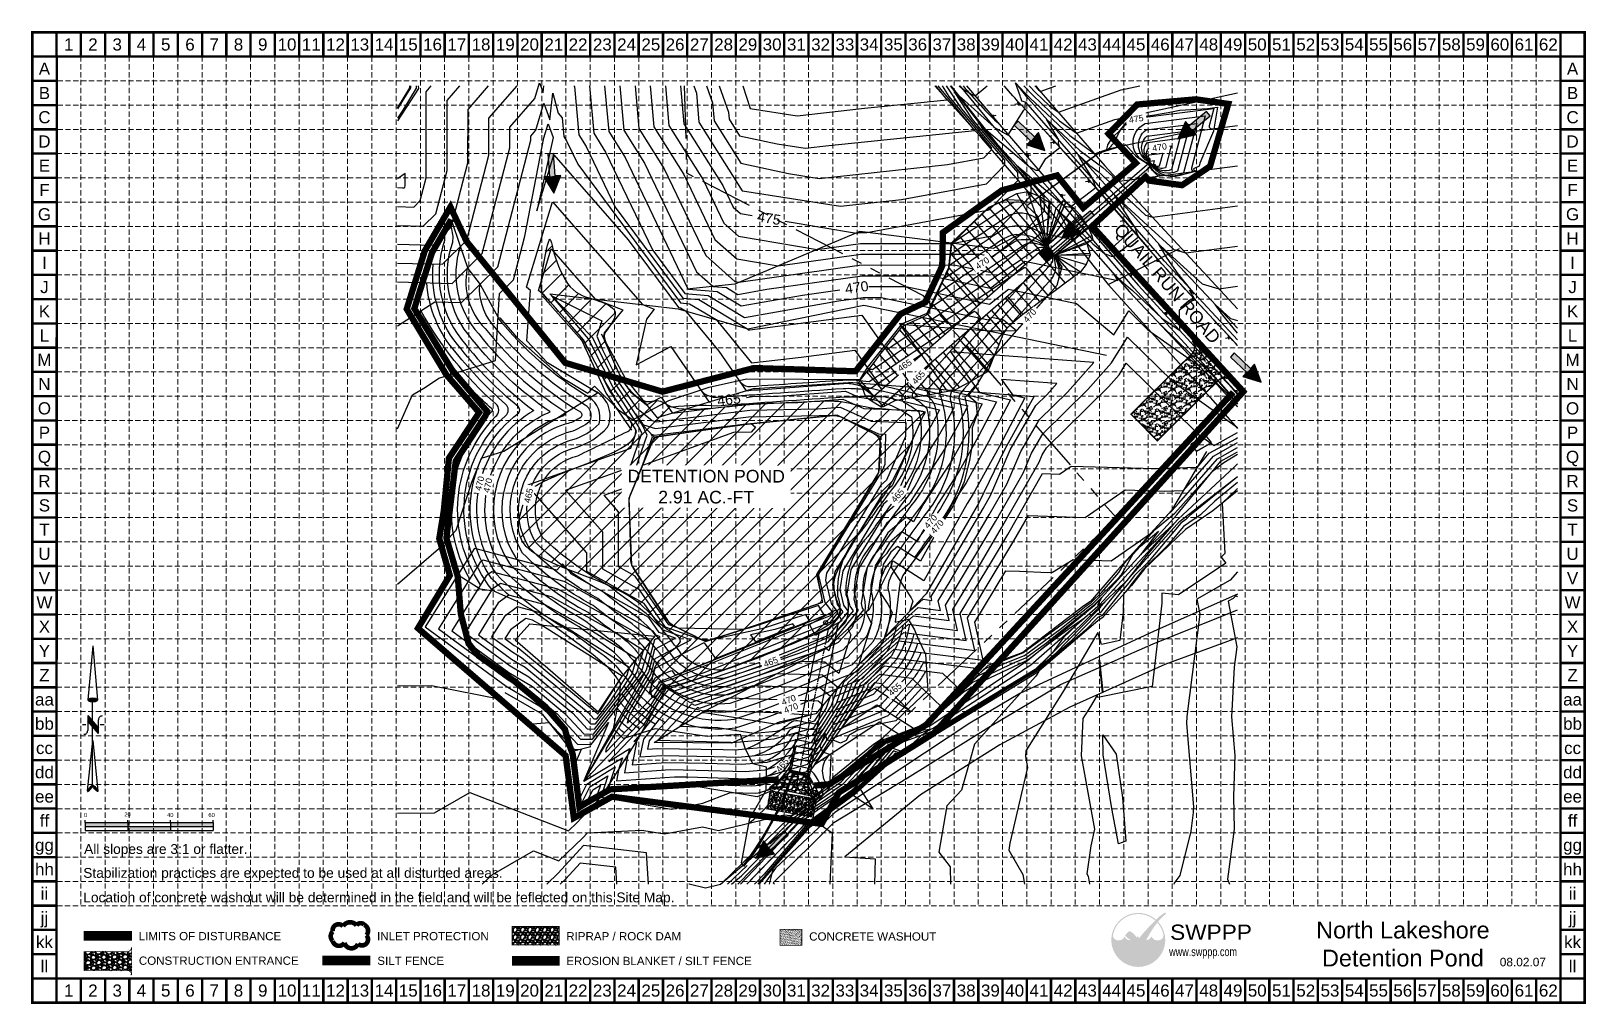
# Model space of a CAD drawing. Header units: feet. Extents: x 2592453 to 2593193, y 7034816 to 7035279.
import ezdxf
from ezdxf.enums import TextEntityAlignment as Align

# ---------------------------------------------------------------- set-up
doc = ezdxf.new("R2010")
doc.units = ezdxf.units.FT
doc.header["$LTSCALE"] = 40
doc.header["$MEASUREMENT"] = 0
doc.set_wipeout_variables(frame=1)
for name, pattern in [('ACAD_ISO02W100', [15, 12, -3]), ('CENTER2', [1.125, 0.75, -0.125, 0.125, -0.125]), ('DASHED', [0.75, 0.5, -0.25]), ('HIDDEN', [0.375, 0.25, -0.125]), ('HIDDEN2', [0.1875, 0.125, -0.0625]), ('PHANTOM2', [1.25, 0.625, -0.125, 0.125, -0.125, 0.125, -0.125])]:
    doc.linetypes.add(name, pattern=pattern)
doc.layers.get('0').update_dxf_attribs({"color": 252})
for name, color, linetype in [('1 LIMITS OF DISTURBANCE', 1, 'DASHED'), ('3D FREEZE', 6, 'Continuous'), ('BASE', 7, 'Continuous'), ('cont bndy', 1, 'Continuous'), ('CONT-BREAKLINE', 7, 'Continuous'), ('CONT-MJR', 251, 'Continuous'), ('cont-mjr-label', 4, 'Continuous'), ('CONT-MNR', 252, 'Continuous'), ('det outfall', 7, 'CENTER2'), ('DET POND', 7, 'Continuous'), ('EX-ASPHALT', 252, 'Continuous'), ('EX-ASPHALT-DEMO', 255, 'Continuous'), ('EX-BLDG', 252, 'Continuous'), ('EX-FENCE', 105, 'FENCEX'), ('EX-GRAVEL', 252, 'Continuous'), ('exist fl', 6, 'CENTER2'), ('GRID', 254, 'HIDDEN'), ('headwall', 4, 'Continuous'), ('LEGEND', 7, 'Continuous'), ('LOGO', 7, 'Continuous'), ('NARROW', 7, 'Continuous'), ('POND LIMITS', 3, 'Continuous'), ('POND RECONST', 7, 'Continuous'), ('riprap', 11, 'Continuous'), ('Silt Fence', 200, 'HIDDEN'), ('SRF-FLT', 7, 'Continuous'), ('STM', 4, 'Continuous'), ('UT-STM', 252, 'DASHED'), ('zoning line', 234, 'PHANTOM2')]:
    doc.layers.add(name, color=color, linetype=linetype)
doc.styles.add("L200'", font='ARIAL.TTF', dxfattribs={"height": 0.001969})
doc.styles.add('LOGO1', font='ROCKEB.TTF', dxfattribs={"height": 25})
doc.styles.get("Standard").update_dxf_attribs({"font": 'ARIAL.TTF'})
doc.linetypes.add('FENCEX', pattern='A,0.5,-0.2,["X",Standard,S=0.06,R=0,X=-0.1,Y=-0.03],-0.03', length=0.73)

msp = doc.modelspace()

# ---------------------------------------------------------------- texts
at = {"color": 7}
for s, height, p in [('0', 1.95, (2592477.98, 7034905.22)), ('20', 1.951, (2592497.25, 7034905.51)), ('40', 1.951, (2592517.59, 7034905.22)), ('60', 1.951, (2592537.27, 7034905.22))]:
    msp.add_text(s, height=height, dxfattribs=at).set_placement(p)
at = {"color": 7, "insert": (2593106.04, 7034855.4), "char_height": 8, "width": 90.2326, "attachment_point": 2}
msp.add_mtext('North Lakeshore Detention Pond', dxfattribs=at)
at = {"layer": 'BASE'}
for s, height, p in [('1', 5.78, (2592470.74, 7035273.05)), ('2', 5.78, (2592482.29, 7035273.05)), ('3', 5.78, (2592493.84, 7035273.05)), ('4', 5.78, (2592505.39, 7035273.05)), ('5', 5.78, (2592516.94, 7035273.05)), ('6', 5.78, (2592528.49, 7035273.05)), ('7', 5.78, (2592540.04, 7035273.05)), ('8', 5.78, (2592551.59, 7035273.05)), ('9', 5.78, (2592563.14, 7035273.05)), ('10', 5.775, (2592574.69, 7035273.05)), ('11', 5.775, (2592586.24, 7035273.05)), ('12', 5.775, (2592597.79, 7035273.05)), ('13', 5.775, (2592609.34, 7035273.05)), ('14', 5.775, (2592620.89, 7035273.05)), ('15', 5.775, (2592632.44, 7035273.05)), ('16', 5.775, (2592643.99, 7035273.05)), ('17', 5.775, (2592655.54, 7035273.05)), ('18', 5.775, (2592667.09, 7035273.05)), ('19', 5.775, (2592678.64, 7035273.05)), ('20', 5.775, (2592690.19, 7035273.05)), ('21', 5.775, (2592701.74, 7035273.05)), ('22', 5.775, (2592713.29, 7035273.05)), ('23', 5.775, (2592724.84, 7035273.05)), ('24', 5.775, (2592736.39, 7035273.05)), ('25', 5.775, (2592747.94, 7035273.05)), ('26', 5.775, (2592759.49, 7035273.05)), ('27', 5.775, (2592771.04, 7035273.05)), ('28', 5.775, (2592782.59, 7035273.05)), ('29', 5.775, (2592794.14, 7035273.05)), ('30', 5.775, (2592805.69, 7035273.05)), ('31', 5.775, (2592817.24, 7035273.05)), ('32', 5.775, (2592828.79, 7035273.05)), ('33', 5.775, (2592840.34, 7035273.05)), ('34', 5.775, (2592851.89, 7035273.05)), ('35', 5.775, (2592863.44, 7035273.05)), ('36', 5.775, (2592874.99, 7035273.05)), ('37', 5.775, (2592886.54, 7035273.05)), ('38', 5.775, (2592898.09, 7035273.05)), ('39', 5.775, (2592909.64, 7035273.05)), ('40', 5.775, (2592921.19, 7035273.05)), ('41', 5.775, (2592932.74, 7035273.05)), ('42', 5.775, (2592944.29, 7035273.05)), ('43', 5.775, (2592955.84, 7035273.05)), ('44', 5.775, (2592967.39, 7035273.05)), ('45', 5.775, (2592978.94, 7035273.05)), ('46', 5.775, (2592990.49, 7035273.05)), ('47', 5.775, (2593002.04, 7035273.05)), ('48', 5.775, (2593013.59, 7035273.05)), ('49', 5.775, (2593025.14, 7035273.05)), ('50', 5.775, (2593036.69, 7035273.05)), ('51', 5.775, (2593048.24, 7035273.05)), ('52', 5.775, (2593059.79, 7035273.05)), ('53', 5.775, (2593071.34, 7035273.05)), ('54', 5.775, (2593082.89, 7035273.05)), ('55', 5.775, (2593094.44, 7035273.05)), ('56', 5.775, (2593105.99, 7035273.05)), ('57', 5.775, (2593117.54, 7035273.05)), ('58', 5.775, (2593129.09, 7035273.05)), ('59', 5.775, (2593140.64, 7035273.05)), ('60', 5.775, (2593152.19, 7035273.05)), ('61', 5.775, (2593163.74, 7035273.05)), ('62', 5.775, (2593175.29, 7035273.05)), ('A', 5.78, (2592459.19, 7035261.5)), ('A', 5.78, (2593186.84, 7035261.5)), ('B', 5.78, (2592459.19, 7035249.95)), ('B', 5.78, (2593186.84, 7035249.95)), ('C', 5.78, (2592459.19, 7035238.4)), ('C', 5.78, (2593186.84, 7035238.4)), ('D', 5.78, (2592459.19, 7035226.85)), ('D', 5.78, (2593186.84, 7035226.85)), ('E', 5.78, (2592459.19, 7035215.3)), ('E', 5.78, (2593186.84, 7035215.3)), ('F', 5.78, (2592459.19, 7035203.75)), ('F', 5.78, (2593186.84, 7035203.75)), ('G', 5.78, (2592459.19, 7035192.2)), ('G', 5.78, (2593186.84, 7035192.2)), ('H', 5.78, (2592459.19, 7035180.65)), ('H', 5.78, (2593186.84, 7035180.65)), ('I', 5.78, (2592459.19, 7035169.1)), ('I', 5.78, (2593186.84, 7035169.1)), ('J', 5.78, (2592459.19, 7035157.55)), ('J', 5.78, (2593186.84, 7035157.55)), ('K', 5.78, (2592459.19, 7035146)), ('K', 5.78, (2593186.84, 7035146)), ('L', 5.78, (2592459.19, 7035134.45)), ('L', 5.78, (2593186.84, 7035134.45)), ('M', 5.78, (2592459.19, 7035122.9)), ('M', 5.78, (2593186.84, 7035122.9)), ('N', 5.78, (2592459.19, 7035111.35)), ('N', 5.78, (2593186.84, 7035111.35)), ('O', 5.78, (2592459.19, 7035099.8)), ('O', 5.78, (2593186.84, 7035099.8)), ('P', 5.78, (2592459.19, 7035088.25)), ('P', 5.78, (2593186.84, 7035088.25)), ('Q', 5.78, (2592459.19, 7035076.7)), ('Q', 5.78, (2593186.84, 7035076.7)), ('R', 5.78, (2592459.19, 7035065.15)), ('R', 5.78, (2593186.84, 7035065.15)), ('S', 5.78, (2592459.19, 7035053.6)), ('S', 5.78, (2593186.84, 7035053.6)), ('T', 5.78, (2592459.19, 7035042.05)), ('T', 5.78, (2593186.84, 7035042.05)), ('U', 5.78, (2592459.19, 7035030.5)), ('U', 5.78, (2593186.84, 7035030.5)), ('V', 5.78, (2592459.19, 7035018.95)), ('V', 5.78, (2593186.84, 7035018.95)), ('W', 5.78, (2592459.19, 7035007.4)), ('W', 5.78, (2593186.84, 7035007.4)), ('X', 5.78, (2592459.19, 7034995.85)), ('X', 5.78, (2593186.84, 7034995.85)), ('Y', 5.78, (2592459.19, 7034984.3)), ('Y', 5.78, (2593186.84, 7034984.3)), ('Z', 5.78, (2592459.19, 7034972.75)), ('Z', 5.78, (2593186.84, 7034972.75)), ('aa', 5.775, (2592459.19, 7034961.2)), ('aa', 5.775, (2593186.84, 7034961.2)), ('bb', 5.775, (2592459.19, 7034949.65)), ('bb', 5.775, (2593186.84, 7034949.65)), ('cc', 5.775, (2592459.19, 7034938.1)), ('cc', 5.775, (2593186.84, 7034938.1)), ('dd', 5.775, (2592459.19, 7034926.55)), ('dd', 5.775, (2593186.84, 7034926.55)), ('ee', 5.775, (2592459.19, 7034915)), ('ee', 5.775, (2593186.84, 7034915)), ('ff', 5.775, (2592459.19, 7034903.45)), ('ff', 5.775, (2593186.84, 7034903.45)), ('gg', 5.775, (2592459.19, 7034891.9)), ('gg', 5.775, (2593186.84, 7034891.9)), ('hh', 5.775, (2592459.19, 7034880.35)), ('hh', 5.775, (2593186.84, 7034880.35)), ('ii', 5.775, (2592459.19, 7034868.8)), ('ii', 5.775, (2593186.84, 7034868.8)), ('jj', 5.775, (2592459.19, 7034857.25)), ('jj', 5.775, (2593186.84, 7034857.25)), ('kk', 5.775, (2592459.19, 7034845.7)), ('kk', 5.775, (2593186.84, 7034845.7)), ('ll', 5.775, (2592459.19, 7034834.15)), ('ll', 5.775, (2593186.84, 7034834.15)), ('1', 5.78, (2592470.74, 7034822.6)), ('2', 5.78, (2592482.29, 7034822.6)), ('3', 5.78, (2592493.84, 7034822.6)), ('4', 5.78, (2592505.39, 7034822.6)), ('5', 5.78, (2592516.94, 7034822.6)), ('6', 5.78, (2592528.49, 7034822.6)), ('7', 5.78, (2592540.04, 7034822.6)), ('8', 5.78, (2592551.59, 7034822.6)), ('9', 5.78, (2592563.14, 7034822.6)), ('10', 5.775, (2592574.69, 7034822.6)), ('11', 5.775, (2592586.24, 7034822.6)), ('12', 5.775, (2592597.79, 7034822.6)), ('13', 5.775, (2592609.34, 7034822.6)), ('14', 5.775, (2592620.89, 7034822.6)), ('15', 5.775, (2592632.44, 7034822.6)), ('16', 5.775, (2592643.99, 7034822.6)), ('17', 5.775, (2592655.54, 7034822.6)), ('18', 5.775, (2592667.09, 7034822.6)), ('19', 5.775, (2592678.64, 7034822.6)), ('20', 5.775, (2592690.19, 7034822.6)), ('21', 5.775, (2592701.74, 7034822.6)), ('22', 5.775, (2592713.29, 7034822.6)), ('23', 5.775, (2592724.84, 7034822.6)), ('24', 5.775, (2592736.39, 7034822.6)), ('25', 5.775, (2592747.94, 7034822.6)), ('26', 5.775, (2592759.49, 7034822.6)), ('27', 5.775, (2592771.04, 7034822.6)), ('28', 5.775, (2592782.59, 7034822.6)), ('29', 5.775, (2592794.14, 7034822.6)), ('30', 5.775, (2592805.69, 7034822.6)), ('31', 5.775, (2592817.24, 7034822.6)), ('32', 5.775, (2592828.79, 7034822.6)), ('33', 5.775, (2592840.34, 7034822.6)), ('34', 5.775, (2592851.89, 7034822.6)), ('35', 5.775, (2592863.44, 7034822.6)), ('36', 5.775, (2592874.99, 7034822.6)), ('37', 5.775, (2592886.54, 7034822.6)), ('38', 5.775, (2592898.09, 7034822.6)), ('39', 5.775, (2592909.64, 7034822.6)), ('40', 5.775, (2592921.19, 7034822.6)), ('41', 5.775, (2592932.74, 7034822.6)), ('42', 5.775, (2592944.29, 7034822.6)), ('43', 5.775, (2592955.84, 7034822.6)), ('44', 5.775, (2592967.39, 7034822.6)), ('45', 5.775, (2592978.94, 7034822.6)), ('46', 5.775, (2592990.49, 7034822.6)), ('47', 5.775, (2593002.04, 7034822.6)), ('48', 5.775, (2593013.59, 7034822.6)), ('49', 5.775, (2593025.14, 7034822.6)), ('50', 5.775, (2593036.69, 7034822.6)), ('51', 5.775, (2593048.24, 7034822.6)), ('52', 5.775, (2593059.79, 7034822.6)), ('53', 5.775, (2593071.34, 7034822.6)), ('54', 5.775, (2593082.89, 7034822.6)), ('55', 5.775, (2593094.44, 7034822.6)), ('56', 5.775, (2593105.99, 7034822.6)), ('57', 5.775, (2593117.54, 7034822.6)), ('58', 5.775, (2593129.09, 7034822.6)), ('59', 5.775, (2593140.64, 7034822.6)), ('60', 5.775, (2593152.19, 7034822.6)), ('61', 5.775, (2593163.74, 7034822.6)), ('62', 5.775, (2593175.29, 7034822.6))]:
    msp.add_text(s, height=height, dxfattribs=at).set_placement(p, align=Align.MIDDLE_CENTER)
at = {"layer": 'BASE', "color": 7, "style": "L200'"}
for s, p in [('All slopes are 3:1 or flatter.', (2592478.07, 7034887.64)), ('Stabilization practices are expected to be used at all disturbed areas.', (2592477.67, 7034876.28)), ('Location of concrete washout will be determined in the field and will be reflected on this Site Map.', (2592477.68, 7034864.6))]:
    msp.add_text(s, height=4.684, dxfattribs=at).set_placement(p)
at = {"layer": 'BASE'}
msp.add_text('08.02.07', height=4.043, dxfattribs=at).set_placement((2593163.17, 7034834.16), align=Align.CENTER)
at = {"layer": 'CONT-MJR', "color": 35, "char_height": 4.8, "attachment_point": 5}
for s, insert, rotation in [('{475}', (2592804.21, 7035190.25, 475), 350.47765), ('{470}', (2592846, 7035157.35, 470), 8.01829), ('{465}', (2592785.13, 7035103.96, 465), 7.14106)]:
    msp.add_mtext(s, dxfattribs=dict(at, insert=insert, rotation=rotation))
at = {"layer": 'LEGEND', "style": "L200'"}
for s, height, p in [('LIMITS OF DISTURBANCE', 3.9384, (2592504.07, 7034846.55)), ('INLET PROTECTION', 3.9384, (2592617.58, 7034846.52)), ('RIPRAP / ROCK DAM', 3.9384, (2592707.66, 7034846.49)), ('CONCRETE WASHOUT', 3.9384, (2592823.34, 7034846.4)), ('CONSTRUCTION ENTRANCE', 3.9384, (2592504.15, 7034834.86)), ('SILT FENCE', 3.938, (2592617.7, 7034834.83)), ('EROSION BLANKET / SILT FENCE', 3.9384, (2592707.65, 7034834.72))]:
    msp.add_text(s, height=height, dxfattribs=at).set_placement(p)
at = {"layer": 'POND RECONST', "color": 7, "linetype": 'HIDDEN2', "insert": (2592996.16, 7035161.22, 941), "char_height": 6, "width": 95.7143, "attachment_point": 2, "rotation": 310.75547}
msp.add_mtext('QUAIL RUN ROAD', dxfattribs=at)

# ---------------------------------------------------------------- blocks, each defined once
blk = doc.blocks.new('ASPH')
for p, q in [((-0.58, 0), (0.18, 1.22)), ((0, 0), (1.23, 1.97)), ((0.58, 0), (1.03, 0.73))]:
    blk.add_line(p, q)
blk = doc.blocks.new('*U387')
at = {"layer": '3D FREEZE', "color": 1}
for p, q in [((2592917.13, 7035199.34, 474.76), (2592922.19, 7035202.05, 474.58)), ((2592922.19, 7035202.05, 474.58), (2592927.49, 7035203.04, 474.26)), ((2592936.41, 7035177.17, 467.42), (2592922.19, 7035202.05, 474.58)), ((2592927.49, 7035203.04, 474.26), (2592933.21, 7035200.64, 473.34)), ((2592936.41, 7035177.17, 467.42), (2592927.49, 7035203.04, 474.26)), ((2592905.68, 7035192.25, 474.89), (2592908.91, 7035195.37, 475.09)), ((2592908.91, 7035195.37, 475.09), (2592913.58, 7035197.61, 474.9)), ((2592929.76, 7035171.39, 467.14), (2592908.91, 7035195.37, 475.09)), ((2592913.58, 7035197.61, 474.9), (2592917.15, 7035199.33, 474.76)), ((2592933.54, 7035174.67, 467.3), (2592913.58, 7035197.61, 474.9)), ((2592917.15, 7035199.33, 474.76), (2592917.13, 7035199.34, 474.76)), ((2592936.41, 7035177.17, 467.42), (2592917.13, 7035199.34, 474.76)), ((2592936.41, 7035177.17, 467.42), (2592917.15, 7035199.33, 474.76)), ((2592933.21, 7035200.64, 473.34), (2592937.68, 7035197.96, 472.62)), ((2592936.41, 7035177.17, 467.42), (2592933.21, 7035200.64, 473.34)), ((2592936.41, 7035177.17, 467.42), (2592944.21, 7035198.72, 473.14)), ((2592936.41, 7035177.17, 467.42), (2592945.52, 7035198.01, 473.1)), ((2592936.41, 7035177.17, 467.42), (2592937.68, 7035197.96, 472.62)), ((2592936.41, 7035177.17, 467.42), (2592945.73, 7035197.9, 473.1)), ((2592936.41, 7035177.17, 467.42), (2592938.02, 7035197.72, 472.57)), ((2592936.41, 7035177.17, 467.42), (2592949.27, 7035195.23, 472.96)), ((2592936.41, 7035177.17, 467.42), (2592940.96, 7035195.04, 472.03)), ((2592937.68, 7035197.96, 472.62), (2592938.02, 7035197.72, 472.57)), ((2592938.02, 7035197.72, 472.57), (2592940.96, 7035195.04, 472.03)), ((2592940.96, 7035195.04, 472.03), (2592944.21, 7035198.72, 473.14)), ((2592944.21, 7035198.72, 473.14), (2592945.52, 7035198.01, 473.1)), ((2592945.52, 7035198.01, 473.1), (2592945.73, 7035197.9, 473.1)), ((2592945.73, 7035197.9, 473.1), (2592949.27, 7035195.23, 472.96)), ((2592949.27, 7035195.23, 472.96), (2592952.15, 7035191.99, 472.82)), ((2592898.48, 7035185.29, 474.44), (2592902.08, 7035188.77, 474.67)), ((2592902.08, 7035188.77, 474.67), (2592905.68, 7035192.25, 474.89)), ((2592922.61, 7035165.17, 466.85), (2592902.08, 7035188.77, 474.67)), ((2592926.38, 7035168.45, 467), (2592905.68, 7035192.25, 474.89)), ((2592936.41, 7035177.17, 467.42), (2592952.15, 7035191.99, 472.82)), ((2592936.41, 7035177.17, 467.42), (2592952.64, 7035191.29, 472.79)), ((2592936.41, 7035177.17, 467.42), (2592952.63, 7035191.28, 472.79)), ((2592939.7, 7035173.4, 467.42), (2592955.43, 7035187.08, 472.63)), ((2592952.15, 7035191.99, 472.82), (2592952.64, 7035191.29, 472.79)), ((2592952.64, 7035191.29, 472.79), (2592952.63, 7035191.28, 472.79)), ((2592952.63, 7035191.28, 472.79), (2592955.43, 7035187.08, 472.63)), ((2592955.43, 7035187.08, 472.63), (2592955.99, 7035186.25, 472.6)), ((2592891.28, 7035178.34, 474), (2592894.88, 7035181.81, 474.22)), ((2592894.88, 7035181.81, 474.22), (2592898.48, 7035185.29, 474.44)), ((2592915.06, 7035158.61, 466.53), (2592894.88, 7035181.81, 474.22)), ((2592918.84, 7035161.89, 466.69), (2592898.48, 7035185.29, 474.44)), ((2592940.35, 7035172.65, 467.42), (2592955.99, 7035186.25, 472.6)), ((2592940.35, 7035172.65, 467.42), (2592956, 7035186.25, 472.6)), ((2592940.35, 7035172.65, 467.42), (2592956.37, 7035185.67, 472.58)), ((2592940.35, 7035172.65, 467.42), (2592958, 7035182.01, 472.41)), ((2592940.35, 7035172.65, 467.42), (2592958.35, 7035180.18, 472.29)), ((2592958.35, 7035180.18, 472.29), (2592955.6, 7035178.28, 471.48)), ((2592955.99, 7035186.25, 472.6), (2592956, 7035186.25, 472.6)), ((2592956, 7035186.25, 472.6), (2592956.37, 7035185.67, 472.58)), ((2592956.37, 7035185.67, 472.58), (2592958, 7035182.01, 472.41)), ((2592958, 7035182.01, 472.41), (2592958.35, 7035180.18, 472.29)), ((2592890.03, 7035166.72, 471.74), (2592890.76, 7035173.5, 473.06)), ((2592890.76, 7035173.5, 473.06), (2592891.28, 7035178.34, 474)), ((2592908.6, 7035152.99, 466.26), (2592890.76, 7035173.5, 473.06)), ((2592911.29, 7035155.32, 466.38), (2592891.28, 7035178.34, 474)), ((2592940.35, 7035172.65, 467.42), (2592955.6, 7035178.28, 471.48)), ((2592940.35, 7035172.65, 467.42), (2592957.04, 7035173.7, 471.6)), ((2592940.35, 7035172.65, 467.42), (2592957.21, 7035172.84, 471.63)), ((2592940.35, 7035172.65, 467.42), (2592949.29, 7035162.37, 470.82)), ((2592940.35, 7035172.65, 467.42), (2592955.3, 7035168.35, 471.31)), ((2592940.35, 7035172.65, 467.42), (2592952.52, 7035164.83, 471.03)), ((2592940.35, 7035172.65, 467.42), (2592949.29, 7035162.37, 470.82)), ((2592957.21, 7035172.84, 471.63), (2592955.3, 7035168.35, 471.31)), ((2592955.6, 7035178.28, 471.48), (2592957.04, 7035173.7, 471.6)), ((2592957.04, 7035173.7, 471.6), (2592957.21, 7035172.84, 471.63)), ((2592886.68, 7035159.48, 470.7), (2592888.98, 7035164.45, 471.42)), ((2592888.98, 7035164.45, 471.42), (2592890.03, 7035166.72, 471.74)), ((2592903.11, 7035148.21, 466.03), (2592888.98, 7035164.45, 471.42)), ((2592904.83, 7035149.7, 466.11), (2592890.03, 7035166.72, 471.74)), ((2592932.81, 7035166.08, 467.11), (2592941.23, 7035156.4, 470.31)), ((2592936.58, 7035169.37, 467.26), (2592945.26, 7035159.39, 470.57)), ((2592952.52, 7035164.83, 471.03), (2592949.29, 7035162.37, 470.82)), ((2592955.3, 7035168.35, 471.31), (2592952.52, 7035164.83, 471.03)), ((2592884.38, 7035154.51, 469.98), (2592886.68, 7035159.48, 470.7)), ((2592899.34, 7035144.93, 465.88), (2592886.68, 7035159.48, 470.7)), ((2592925.26, 7035159.52, 466.79), (2592933.17, 7035150.43, 469.8)), ((2592929.03, 7035162.8, 466.95), (2592937.2, 7035153.42, 470.06)), ((2592945.26, 7035159.39, 470.57), (2592941.23, 7035156.4, 470.31)), ((2592949.29, 7035162.37, 470.82), (2592945.26, 7035159.39, 470.57)), ((2592949.29, 7035162.37, 470.82), (2592949.29, 7035162.37, 470.82)), ((2592879.77, 7035144.57, 468.55), (2592882.07, 7035149.54, 469.27)), ((2592882.07, 7035149.54, 469.27), (2592884.38, 7035154.51, 469.98)), ((2592891.79, 7035138.36, 465.56), (2592882.07, 7035149.54, 469.27)), ((2592895.56, 7035141.65, 465.72), (2592884.38, 7035154.51, 469.98)), ((2592916.94, 7035152.28, 466.45), (2592924.27, 7035143.85, 469.24)), ((2592917.72, 7035152.96, 466.48), (2592925.1, 7035144.46, 469.29)), ((2592921.49, 7035156.24, 466.64), (2592929.14, 7035147.45, 469.55)), ((2592933.17, 7035150.43, 469.8), (2592929.14, 7035147.45, 469.55)), ((2592937.2, 7035153.42, 470.06), (2592933.17, 7035150.43, 469.8)), ((2592941.23, 7035156.4, 470.31), (2592937.2, 7035153.42, 470.06)), ((2592872.59, 7035141.12, 468.84), (2592877.22, 7035143.21, 468.62)), ((2592877.22, 7035143.21, 468.62), (2592879.77, 7035144.57, 468.55)), ((2592885.89, 7035133.24, 465.32), (2592877.22, 7035143.21, 468.62)), ((2592888.02, 7035135.08, 465.41), (2592879.77, 7035144.57, 468.55)), ((2592907.83, 7035144.36, 466.07), (2592915.72, 7035135.28, 469.08)), ((2592910.15, 7035146.38, 466.16), (2592917.4, 7035138.04, 468.93)), ((2592913.16, 7035149, 466.29), (2592920.45, 7035140.62, 469.07)), ((2592924.27, 7035143.85, 469.24), (2592920.45, 7035140.62, 469.07)), ((2592925.1, 7035144.46, 469.29), (2592924.27, 7035143.85, 469.24)), ((2592929.14, 7035147.45, 469.55), (2592925.1, 7035144.46, 469.29)), ((2592863.32, 7035133.23, 468.49), (2592866.46, 7035137.24, 468.88)), ((2592866.46, 7035137.24, 468.88), (2592867.83, 7035138.98, 469.06)), ((2592876.82, 7035125.34, 464.94), (2592866.46, 7035137.24, 468.88)), ((2592867.83, 7035138.98, 469.06), (2592872.59, 7035141.12, 468.84)), ((2592878.45, 7035126.76, 465.01), (2592867.83, 7035138.98, 469.06)), ((2592882.22, 7035130.04, 465.17), (2592872.59, 7035141.12, 468.84)), ((2592900.28, 7035137.8, 465.75), (2592911.48, 7035124.92, 470.02)), ((2592904.05, 7035141.08, 465.91), (2592913.6, 7035130.1, 469.55)), ((2592915.72, 7035135.28, 469.08), (2592913.6, 7035130.1, 469.55)), ((2592917.4, 7035138.04, 468.93), (2592915.72, 7035135.28, 469.08)), ((2592920.45, 7035140.62, 469.07), (2592917.4, 7035138.04, 468.93)), ((2592857.05, 7035125.21, 467.69), (2592860.18, 7035129.22, 468.09)), ((2592860.18, 7035129.22, 468.09), (2592863.32, 7035133.23, 468.49)), ((2592869.27, 7035118.78, 464.63), (2592860.18, 7035129.22, 468.09)), ((2592873.04, 7035122.06, 464.78), (2592863.32, 7035133.23, 468.49)), ((2592890.87, 7035129.61, 465.36), (2592903.86, 7035114.67, 470.31)), ((2592894.64, 7035132.89, 465.52), (2592908.31, 7035117.17, 470.73)), ((2592896.51, 7035134.51, 465.6), (2592909.36, 7035119.74, 470.49)), ((2592913.6, 7035130.1, 469.55), (2592911.48, 7035124.92, 470.02)), ((2592850.77, 7035117.19, 466.89), (2592853.91, 7035121.2, 467.29)), ((2592853.91, 7035121.2, 467.29), (2592857.05, 7035125.21, 467.69)), ((2592861.72, 7035112.21, 464.31), (2592853.91, 7035121.2, 467.29)), ((2592865.5, 7035115.5, 464.47), (2592857.05, 7035125.21, 467.69)), ((2592881.19, 7035121.19, 464.96), (2592892.44, 7035108.24, 469.25)), ((2592883.32, 7035123.05, 465.05), (2592894.96, 7035109.66, 469.48)), ((2592887.09, 7035126.33, 465.21), (2592899.41, 7035112.17, 469.9)), ((2592909.36, 7035119.74, 470.49), (2592908.31, 7035117.17, 470.73)), ((2592911.48, 7035124.92, 470.02), (2592909.36, 7035119.74, 470.49)), ((2592846.86, 7035111.73, 466.38), (2592847.62, 7035113.19, 466.5)), ((2592847.62, 7035113.19, 466.5), (2592847.63, 7035113.18, 466.5)), ((2592854.18, 7035105.65, 464), (2592847.62, 7035113.19, 466.5)), ((2592847.63, 7035113.18, 466.5), (2592850.77, 7035117.19, 466.89)), ((2592854.18, 7035105.65, 464), (2592847.63, 7035113.18, 466.5)), ((2592857.95, 7035108.93, 464.16), (2592850.77, 7035117.19, 466.89)), ((2592873.64, 7035114.63, 464.65), (2592880.89, 7035106.29, 467.41)), ((2592877.41, 7035117.91, 464.8), (2592886.67, 7035107.27, 468.33)), ((2592903.86, 7035114.67, 470.31), (2592899.41, 7035112.17, 469.9)), ((2592908.31, 7035117.17, 470.73), (2592903.86, 7035114.67, 470.31)), ((2592848.71, 7035109.49, 465.67), (2592846.86, 7035111.73, 466.38)), ((2592854.18, 7035105.65, 464), (2592846.86, 7035111.73, 466.38)), ((2592850.08, 7035105.65, 465.02), (2592848.71, 7035109.49, 465.67)), ((2592854.18, 7035105.65, 464), (2592848.71, 7035109.49, 465.67)), ((2592852.02, 7035103.77, 464.71), (2592850.08, 7035105.65, 465.02)), ((2592854.18, 7035105.65, 464), (2592850.08, 7035105.65, 465.02)), ((2592854.18, 7035105.65, 464), (2592852.02, 7035103.78, 464.71)), ((2592854.18, 7035105.65, 464), (2592852.02, 7035103.77, 464.71)), ((2592862.65, 7035105.07, 464.19), (2592864.06, 7035103.45, 464.73)), ((2592866.09, 7035108.06, 464.33), (2592869.33, 7035104.34, 465.57)), ((2592875.11, 7035105.32, 466.49), (2592869.33, 7035104.34, 465.57)), ((2592869.87, 7035111.35, 464.49), (2592875.11, 7035105.32, 466.49)), ((2592880.89, 7035106.29, 467.41), (2592875.11, 7035105.32, 466.49)), ((2592886.67, 7035107.27, 468.33), (2592880.89, 7035106.29, 467.41)), ((2592892.44, 7035108.24, 469.25), (2592886.67, 7035107.27, 468.33)), ((2592894.96, 7035109.66, 469.48), (2592892.44, 7035108.24, 469.25)), ((2592899.41, 7035112.17, 469.9), (2592894.96, 7035109.66, 469.48)), ((2592852.94, 7035103.25, 464.63), (2592852.02, 7035103.78, 464.71)), ((2592852.02, 7035103.78, 464.71), (2592852.02, 7035103.77, 464.71)), ((2592854.83, 7035104.9, 464), (2592852.94, 7035103.25, 464.63)), ((2592857.5, 7035100.59, 464.2), (2592852.94, 7035103.25, 464.63)), ((2592858.12, 7035101.12, 464), (2592857.5, 7035100.59, 464.2)), ((2592858.12, 7035101.12, 464), (2592857.5, 7035100.59, 464.2)), ((2592858.64, 7035100.52, 464.2), (2592857.5, 7035100.59, 464.2)), ((2592857.5, 7035100.59, 464.2), (2592857.5, 7035100.59, 464.2)), ((2592858.12, 7035101.12, 464), (2592858.64, 7035100.53, 464.2)), ((2592858.12, 7035101.12, 464), (2592858.64, 7035100.52, 464.2)), ((2592859.55, 7035101.02, 464.29), (2592858.64, 7035100.53, 464.2)), ((2592858.64, 7035100.53, 464.2), (2592858.64, 7035100.52, 464.2)), ((2592858.88, 7035101.79, 464.03), (2592859.55, 7035101.02, 464.29)), ((2592864.06, 7035103.45, 464.73), (2592859.55, 7035101.02, 464.29)), ((2592869.33, 7035104.34, 465.57), (2592864.06, 7035103.45, 464.73))]:
    blk.add_line(p, q, dxfattribs=at)
at = {"layer": '3D FREEZE'}
for p, q in [((2592854.18, 7035105.65, 464), (2592936.41, 7035177.17, 467.42)), ((2592940.35, 7035172.65, 467.42), (2592858.12, 7035101.12, 464)), ((2592936.41, 7035177.17, 467.42), (2592940.35, 7035172.65, 467.42)), ((2592858.12, 7035101.12, 464), (2592854.18, 7035105.65, 464))]:
    blk.add_line(p, q, dxfattribs=at)
blk = doc.blocks.new('North Arrow')
at = {"layer": 'NARROW'}
for p, q in [((0, 0), (22.36, 2)), ((0, 0), (22.33, -2.02)), ((28.77, -2.09), (34.02, 2.32)), ((36.18, 2.33), (30.46, 2.33)), ((36.16, 2.32), (31.04, -2.09)), ((32.43, 3.06), (32.43, 4.63)), ((39.1, 0.01), (59.96, 2.11)), ((31.2, -0.05), (21.66, -0.05)), ((21.66, -0.05), (21.66, -0.05)), ((28.77, -2.09), (34.95, -2.09)), ((32.43, -4.26), (32.43, -2.8)), ((57.45, -0.05), (33.41, -0.05)), ((59.83, -2.14), (39.04, -0.01)), ((57.69, -0.03), (57.77, -0.01)), ((57.77, -0.05), (57.69, -0.03))]:
    blk.add_line(p, q, dxfattribs=at)
blk.add_lwpolyline([(22.36, -2.03), (22.59, -1.93, 0.091577), (22.87, -1.44, 0.048306), (23.03, -0.75), (23.07, -0.01), (23.01, 0.82, 0.048306), (22.87, 1.42, 0.091577), (22.59, 1.91), (22.36, 2.01), (22.14, 1.91, 0.091577), (21.86, 1.42, 0.048306), (21.72, 0.82), (21.66, -0.01), (21.72, -0.83, 0.048306), (21.86, -1.44, 0.091577), (22.14, -1.93)], format="xyb", close=True, dxfattribs=at)
for points in [[(57.46, -0.03), (57.44, 0.08, -0.066818), (57.67, 0.47, -0.03073), (58.01, 0.84), (58.52, 1.29), (59.07, 1.7, -0.03073), (59.5, 1.95, -0.066818), (59.93, 2.1), (60.04, 2.06)], [(60.04, 2.06), (60.05, 1.95, -0.066818), (59.82, 1.56, -0.03073), (59.43, 1.14), (58.97, 0.74), (58.42, 0.33, -0.03073), (57.99, 0.08, -0.036692), (57.76, -0.02)], [(57.46, -0.04), (57.44, -0.15, 0.066818), (57.67, -0.54, 0.03073), (58.01, -0.9), (58.52, -1.36), (59.07, -1.77, 0.03073), (59.5, -2.02, 0.066818), (59.93, -2.17), (60.04, -2.13)], [(60.04, -2.13), (60.05, -2.01, 0.066818), (59.82, -1.63, 0.03073), (59.43, -1.2), (58.97, -0.8), (58.42, -0.4, 0.03073), (57.99, -0.15, 0.036692), (57.76, -0.05)]]:
    blk.add_lwpolyline(points, format="xyb", dxfattribs=at)
for centre, start, end in [((30.46, 3.86), 178.8769, 270), ((34.95, -3.62), 358.8769, 90)]:
    blk.add_arc(centre, 1.53, start, end, dxfattribs=at)
for points in [[(23.03, -0.76), (21.67, -0.05), (23.07, -0.05), (21.72, 0.82)], [(23.07, -0.05), (21.72, 0.82), (23.02, 0.75), (21.85, 1.42)], [(23.02, 0.75), (21.85, 1.42), (22.87, 1.44), (22.14, 1.91)], [(22.87, 1.44), (22.14, 1.91), (22.59, 1.91), (22.36, 2)], [(31.05, -2.09), (36.15, 2.36), (28.75, -2.06), (34.01, 2.36)], [(57.44, 0.08), (57.7, -0.01), (57.5, 0.21), (57.77, -0.01)], [(57.45, -0.04), (57.69, -0.02), (57.44, 0.08), (57.7, -0.01)], [(57.5, 0.21), (57.77, -0.01), (57.6, 0.39), (57.94, 0.06)], [(57.6, 0.39), (57.94, 0.06), (57.68, 0.5), (58.07, 0.13)], [(57.68, 0.5), (58.07, 0.13), (57.84, 0.66), (58.29, 0.26)], [(57.84, 0.66), (58.29, 0.26), (58.03, 0.86), (58.52, 0.41)], [(58.03, 0.86), (58.52, 0.41), (58.26, 1.07), (58.73, 0.57)], [(58.26, 1.07), (58.73, 0.57), (58.52, 1.3), (59.05, 0.81)], [(58.52, 1.3), (59.05, 0.81), (58.7, 1.42), (59.26, 0.99)], [(59.26, 1), (58.69, 1.42), (59.45, 1.15), (59, 1.65)], [(59.45, 1.15), (59, 1.65), (59.62, 1.34), (59.28, 1.82)], [(59.62, 1.34), (59.28, 1.82), (59.81, 1.55), (59.49, 1.95)], [(59.81, 1.55), (59.49, 1.95), (59.93, 1.73), (59.69, 2.04)], [(59.93, 1.73), (59.69, 2.04), (60.05, 1.94), (59.93, 2.1)], [(60.05, 1.94), (59.93, 2.1), (60.04, 2.06)], [(22.87, -1.44), (21.72, -0.87), (23.03, -0.76), (21.67, -0.05)], [(22.58, -1.93), (21.86, -1.45), (22.87, -1.44), (21.72, -0.87)], [(22.36, -2.01), (22.14, -1.93), (22.58, -1.93), (21.86, -1.45)], [(57.44, -0.14), (57.69, -0.02), (57.45, -0.04), (57.69, -0.02)], [(57.46, -0.19), (57.7, -0.03), (57.44, -0.14), (57.69, -0.02)], [(57.53, -0.33), (57.76, -0.05), (57.46, -0.19), (57.7, -0.03)], [(57.63, -0.48), (57.9, -0.1), (57.53, -0.33), (57.76, -0.05)], [(57.78, -0.66), (58.09, -0.2), (57.63, -0.48), (57.9, -0.1)], [(57.97, -0.87), (58.34, -0.35), (57.78, -0.66), (58.09, -0.2)], [(58.24, -1.11), (58.61, -0.54), (57.97, -0.87), (58.34, -0.35)], [(58.61, -1.43), (58.93, -0.77), (58.24, -1.11), (58.61, -0.54)], [(58.91, -1.64), (59.2, -1), (58.61, -1.43), (58.93, -0.77)], [(59.12, -1.79), (59.57, -1.36), (58.92, -1.65), (59.2, -1.01)], [(59.35, -1.93), (59.81, -1.62), (59.12, -1.79), (59.57, -1.36)], [(59.54, -1.32), (59.41, -1.18), (59.21, -1.01)], [(59.58, -2.05), (59.93, -1.79), (59.35, -1.93), (59.81, -1.62)], [(59.78, -2.13), (60.05, -2.01), (59.58, -2.05), (59.93, -1.79)], [(59.92, -2.17), (60.04, -2.13), (59.78, -2.13), (60.05, -2.01)]]:
    blk.add_solid(points, dxfattribs=at)
blk = doc.blocks.new('new logo')
at = {"layer": 'LOGO'}
h = blk.add_hatch(color=170, dxfattribs=at)
h.paths.add_polyline_path([(67.4, 44.1), (66.8, 44.7), (66.3, 45.2), (66, 45.8), (65.5, 46.4), (65.1, 47.2), (64.7, 47.9), (64.4, 48.5), (64.2, 49), (63.9, 49.6), (63.7, 50.1), (63.3, 51), (62.9, 52), (62.6, 52.8), (62.4, 53.3), (62.2, 53.7), (62.1, 54.2), (61.9, 54.7), (61.7, 55.2), (61.5, 55.7), (61.3, 56.3), (61, 56.8), (60.8, 57.4), (60.5, 57.9), (60.2, 58.5), (60, 59.1), (59.7, 59.6), (59.3, 60.2), (59, 60.8), (58.7, 61.3), (58.3, 61.9), (58, 62.4), (57.6, 62.9), (57.3, 63.4), (56.9, 63.9), (56.6, 64.3), (56.3, 64.7), (55.9, 65.1), (55.6, 65.5), (55.2, 65.9), (54.9, 66.2), (54, 66.2), (52.9, 66.3), (52, 66.5), (51.5, 66.6), (50.9, 66.8), (50.3, 67), (49.4, 67.4), (48.3, 67.9), (47.3, 68.6), (46.5, 69.3), (45.7, 70), (45, 70.8), (44.4, 71.5), (44, 72.2), (43.6, 72.7), (43.4, 72.9), (43.2, 73.2), (43.1, 73.4), (43, 73.5), (42.8, 73.7), (42.7, 73.7), (42.7, 73.8), (42.6, 73.8), (42.5, 73.7), (42.5, 73.6), (42.4, 73.5), (42.4, 73.4), (42.3, 73.2), (42.2, 72.8), (42, 72.1), (41.7, 71.5), (41.4, 70.9), (41, 70.3), (40.5, 69.8), (40, 69.2), (39.4, 68.7), (38.8, 68.2), (38.1, 67.7), (37.3, 67.3), (36.5, 66.9), (35.7, 66.6), (34.9, 66.3), (34, 66.1), (33, 66), (31.9, 65.9), (30.8, 65.9), (29.6, 65.9), (28.6, 66), (27.6, 66.1), (26.7, 66.4), (25.8, 66.7), (25, 67.1), (24.1, 67.6), (23.2, 68.2), (22.4, 68.9), (21.8, 69.5), (21.4, 69.9), (21, 70.4), (20.6, 70.9), (20.2, 71.5), (19.9, 72.1), (19.5, 72.9), (19.2, 73.8), (18.9, 74.8, -0.595729), (106.3, 106.8), (107, 107.5), (107.5, 108), (108.1, 108.6, 37.93689), (112.3, 104.5), (112.1, 104.2), (111.6, 103.7), (111.1, 103.1), (110.6, 102.5, -0.146449), (123.6, 75), (123.3, 74.5), (123.1, 74), (122.9, 73.5), (122.8, 73.1), (122.5, 72.4), (122.2, 71.7), (121.9, 71.1), (121.5, 70.5), (121.1, 70), (120.7, 69.5), (120.2, 69), (119.6, 68.6), (119, 68.1), (118.4, 67.7), (117.8, 67.4), (117.1, 67), (116.5, 66.7), (115.8, 66.5), (115, 66.3), (114.3, 66.1), (113.5, 66), (112.7, 65.9), (111.9, 65.8), (111.1, 65.8), (110.3, 65.8), (109.4, 65.9), (108.6, 66), (107.7, 66.2), (106.8, 66.4), (105.9, 66.7), (105.1, 67.1), (104.3, 67.5), (103.5, 68), (102.8, 68.6), (102.1, 69.3), (101.4, 70), (100.8, 70.7), (100.2, 71.4), (99.8, 72), (99.5, 72.5), (99.4, 72.8), (99.3, 73), (99.1, 73.2), (99, 73.4), (98.9, 73.5), (98.8, 73.6), (98.7, 73.6), (98.6, 73.6), (98.5, 73.5), (98.4, 73.4), (98.4, 73.3), (98.3, 73.2), (98.2, 73), (98.1, 72.8), (97.8, 72.4), (97.4, 71.8), (96.9, 71.1), (96.4, 70.5), (95.9, 70.1), (95.4, 69.6), (94.8, 69.1), (94.2, 68.6), (93.5, 68.2), (92.8, 67.7), (91.9, 67.3), (91, 66.9), (90.1, 66.6), (89.4, 66.4), (88.6, 66.2), (87.8, 66.1), (87.6, 65.6), (87.4, 65.1), (87.1, 64.4), (86.9, 63.8), (86.6, 63), (86.3, 62.2), (85.9, 61.3), (85.6, 60.4), (85.3, 59.5), (84.9, 58.6), (84.6, 57.7), (84.2, 56.7), (83.9, 55.8), (83.5, 54.9), (83.2, 54), (82.9, 53.2), (82.6, 52.4), (82.3, 51.6), (82.1, 51), (81.9, 50.3), (81.6, 49.8), (81.3, 48.9), (80.9, 48.1), (80.5, 47.3), (80.1, 46.6), (79.6, 45.9), (79.1, 45.4), (78.6, 44.8), (78.1, 44.3), (77.6, 43.9), (77, 43.5), (76.5, 43.1), (75.9, 42.8), (75.3, 42.6), (74.6, 42.3), (73.7, 42.1), (73, 41.9), (72.2, 41.9), (71.6, 42), (70.9, 42.2), (70.1, 42.5), (69.4, 42.8), (68.7, 43.1), (68, 43.5)])
h.paths.add_polyline_path([(71.8, 72), (70.7, 73.9), (70.1, 75.2), (69.7, 74.3), (68.7, 72.6), (67.9, 71.7), (67.9, 71.5), (68.1, 71.2), (68.3, 71), (68.4, 70.8), (68.5, 70.6), (68.7, 70.4), (68.8, 70.2), (68.9, 70.1), (69, 70), (69.1, 69.8), (69.3, 69.7), (69.4, 69.7), (69.5, 69.6), (69.6, 69.5), (69.7, 69.5), (69.8, 69.4), (69.9, 69.4), (70.1, 69.3), (70.2, 69.3), (70.3, 69.2), (70.4, 69.2), (70.5, 69.2), (70.6, 69.2), (70.8, 69.2), (70.9, 69.2), (71, 69.2), (71.1, 69.2), (71.2, 69.2), (71.3, 69.2), (71.4, 69.2), (71.5, 69.2), (71.6, 69.2), (71.7, 69.3), (71.8, 69.3), (71.9, 69.3), (72, 69.4), (72.1, 69.5), (72.2, 69.5), (72.3, 69.6), (72.5, 69.6), (72.6, 69.7), (72.7, 69.8), (72.8, 69.9), (72.9, 70), (73, 70.1), (73.1, 70.2), (73.2, 70.3), (73.3, 70.4), (72.5, 71.1)], flags=17)
blk.add_hatch(color=240, dxfattribs=at).paths.add_polyline_path([(117.7, 117.3), (118.9, 118.2), (119.8, 118.9), (120.6, 119.5), (121.3, 119.9), (121.9, 120.3), (122.4, 120.6), (122.8, 120.9), (123.1, 121.1), (123.4, 121.3), (123.7, 121.4), (124, 121.6), (124.2, 121.7), (124.4, 121.8), (124.6, 121.9), (124.8, 121.9), (125, 122), (125.2, 122.1), (125.4, 122.2), (125.6, 122.2), (125.8, 122.3), (125.9, 122.4), (126.1, 122.4), (126.3, 122.5), (126.4, 122.5), (126.6, 122.6), (126.7, 122.6), (126.8, 122.7), (126.9, 122.7), (127.1, 122.7), (127.2, 122.8), (127.3, 122.8), (127.4, 122.8), (127.5, 122.8), (127.6, 122.8), (127.7, 122.8), (127.8, 122.8), (127.9, 122.8), (128, 122.8), (128.1, 122.8), (128.1, 122.8), (128.2, 122.8), (128.3, 122.8), (128.4, 122.8), (128.4, 122.7), (128.5, 122.7), (128.5, 122.7), (128.6, 122.7), (128.6, 122.6), (128.7, 122.6), (128.7, 122.6), (128.7, 122.5), (128.7, 122.5), (128.8, 122.4), (128.8, 122.4), (128.8, 122.3), (128.8, 122.3), (128.8, 122.2), (128.8, 122.1), (128.8, 122.1), (128.8, 122), (128.8, 121.9), (128.8, 121.8), (128.8, 121.8), (128.8, 121.7), (128.8, 121.6), (128.7, 121.5), (128.7, 121.4), (128.7, 121.3), (128.6, 121.3), (128.6, 121.2), (128.5, 121.1), (128.4, 121), (128.4, 120.8), (128.3, 120.7), (128.2, 120.6), (128.1, 120.4), (128, 120.3), (127.8, 120.1), (127.7, 120), (127.6, 119.8), (127.4, 119.6), (127.3, 119.4), (127.1, 119.2), (126.8, 119), (126.6, 118.8), (126.3, 118.5), (125.9, 118.2), (125.5, 117.9), (125.1, 117.5), (124.6, 117), (124, 116.6), (123.5, 116.1), (122.9, 115.6), (122.3, 115.1), (121.7, 114.5), (121.1, 114), (120.6, 113.5), (120, 113), (119.5, 112.5), (119, 112), (118.5, 111.5), (118, 111), (117.5, 110.5), (117, 109.9), (116.5, 109.4), (116, 108.8), (115.5, 108.3), (115, 107.7), (114.5, 107.1), (114, 106.6), (113.5, 106), (113, 105.4), (112.5, 104.8), (112.1, 104.2), (111.6, 103.7), (111.1, 103.1), (110.6, 102.4), (110.1, 101.8), (109.6, 101.1), (109, 100.4), (108.5, 99.7), (107.9, 98.9), (107.3, 98.1), (106.7, 97.3), (106, 96.4), (105.4, 95.6), (104.8, 94.7), (104.2, 93.9), (103.6, 93.1), (103.1, 92.3), (102.5, 91.5), (102, 90.6), (101.4, 89.8), (100.9, 89), (100.3, 88.2), (99.8, 87.3), (99.2, 86.5), (98.6, 85.6), (98.1, 84.7), (97.5, 83.8), (96.9, 82.9), (96.4, 82), (95.9, 81.1), (95.4, 80.3), (94.9, 79.5), (94.5, 78.7), (94, 78), (93.6, 77.2), (93.2, 76.5), (92.8, 75.8), (92.4, 75), (92, 74.3), (91.6, 73.5), (91.2, 72.8), (90.8, 72), (90.4, 71.3), (90, 70.6), (89.6, 69.9), (89.3, 69.3), (89, 68.7), (88.8, 68.2), (88.5, 67.7), (88.3, 67.3), (88.1, 66.9), (88, 66.5), (87.8, 66.1), (87.6, 65.6), (87.4, 65.1), (87.1, 64.4), (86.9, 63.8), (86.6, 63), (86.3, 62.2), (85.9, 61.3), (85.6, 60.4), (85.3, 59.5), (84.9, 58.6), (84.6, 57.7), (84.2, 56.7), (83.9, 55.8), (83.5, 54.9), (83.2, 54), (82.9, 53.2), (82.6, 52.4), (82.3, 51.6), (82.1, 51), (81.9, 50.3), (81.6, 49.8), (81.4, 49.2), (81.2, 48.7), (81, 48.3), (80.8, 47.9), (80.6, 47.5), (80.4, 47.1), (80.2, 46.7), (80, 46.4), (79.7, 46.1), (79.5, 45.8), (79.2, 45.5), (79, 45.2), (78.7, 44.9), (78.5, 44.7), (78.2, 44.4), (78, 44.2), (77.7, 44), (77.4, 43.8), (77.2, 43.6), (76.9, 43.4), (76.6, 43.2), (76.3, 43), (76, 42.9), (75.7, 42.7), (75.5, 42.6), (75.2, 42.5), (74.9, 42.4), (74.6, 42.3), (74.3, 42.2), (74, 42.1), (73.8, 42.1), (73.5, 42), (73.2, 42), (73, 41.9), (72.7, 41.9), (72.5, 41.9), (72.2, 41.9), (72, 42), (71.8, 42), (71.5, 42.1), (71.3, 42.1), (71.1, 42.2), (70.8, 42.2), (70.6, 42.3), (70.4, 42.4), (70.1, 42.5), (69.9, 42.6), (69.6, 42.7), (69.4, 42.8), (69.2, 42.9), (68.9, 43), (68.7, 43.1), (68.5, 43.2), (68.2, 43.4), (68, 43.6), (67.8, 43.7), (67.6, 43.9), (67.4, 44.1), (67.2, 44.3), (67, 44.5), (66.8, 44.7), (66.6, 44.9), (66.5, 45.1), (66.3, 45.4), (66.1, 45.6), (65.9, 45.9), (65.7, 46.2), (65.4, 46.6), (65.2, 47), (65, 47.4), (64.7, 47.9), (64.4, 48.5), (64.2, 49), (63.9, 49.6), (63.7, 50.1), (63.4, 50.7), (63.2, 51.3), (63, 51.8), (62.8, 52.3), (62.6, 52.8), (62.4, 53.3), (62.2, 53.7), (62.1, 54.2), (61.9, 54.7), (61.7, 55.2), (61.5, 55.7), (61.3, 56.3), (61, 56.8), (60.8, 57.4), (60.5, 57.9), (60.2, 58.5), (60, 59.1), (59.7, 59.6), (59.3, 60.2), (59, 60.8), (58.7, 61.3), (58.3, 61.9), (58, 62.4), (57.6, 62.9), (57.3, 63.4), (56.9, 63.9), (56.6, 64.3), (56.3, 64.7), (55.9, 65.1), (55.6, 65.5), (55.2, 65.9), (54.9, 66.3), (54.5, 66.6), (54.1, 67), (53.7, 67.4), (53.3, 67.8), (52.8, 68.1), (52.4, 68.5), (51.9, 68.9), (51.4, 69.3), (50.9, 69.7), (50.5, 70), (50, 70.4), (49.5, 70.8), (49.1, 71.1), (48.7, 71.5), (48.2, 71.8), (47.8, 72.1), (47.5, 72.4), (47.1, 72.7), (46.8, 72.9), (46.6, 73.1), (46.3, 73.3), (46.1, 73.5), (45.9, 73.6), (45.7, 73.8), (45.6, 73.9), (45.5, 74), (45.3, 74.2), (45.2, 74.3), (45.1, 74.4), (45, 74.6), (45, 74.7), (44.9, 74.8), (44.8, 75), (44.8, 75.1), (44.8, 75.2), (44.7, 75.4), (44.7, 75.5), (44.7, 75.7), (44.7, 75.8), (44.7, 76), (44.7, 76.1), (44.7, 76.3), (44.8, 76.4), (44.8, 76.6), (44.9, 76.7), (44.9, 76.9), (45, 77.1), (45.1, 77.2), (45.2, 77.4), (45.3, 77.6), (45.4, 77.8), (45.6, 78), (45.7, 78.2), (45.9, 78.5), (46.1, 78.7), (46.3, 79), (46.6, 79.3), (46.8, 79.5), (47.1, 79.8), (47.3, 80.1), (47.6, 80.4), (47.9, 80.7), (48.2, 81), (48.5, 81.3), (48.8, 81.6), (49.2, 81.9), (49.5, 82.2), (49.8, 82.5), (50.1, 82.7), (50.4, 83), (50.7, 83.2), (51, 83.4), (51.2, 83.6), (51.5, 83.8), (51.7, 83.9), (51.9, 84.1), (52.1, 84.2), (52.2, 84.3), (52.4, 84.4), (52.5, 84.5), (52.7, 84.5), (52.8, 84.6), (53, 84.6), (53.1, 84.6), (53.2, 84.7), (53.3, 84.7), (53.5, 84.7), (53.6, 84.7), (53.7, 84.7), (53.8, 84.7), (54, 84.7), (54.1, 84.6), (54.2, 84.6), (54.3, 84.5), (54.5, 84.5), (54.6, 84.4), (54.7, 84.4), (54.9, 84.3), (55, 84.2), (55.2, 84.1), (55.3, 84.1), (55.5, 84), (55.7, 83.9), (55.9, 83.7), (56.1, 83.6), (56.4, 83.4), (56.7, 83.2), (57, 83), (57.3, 82.8), (57.7, 82.5), (58, 82.3), (58.4, 82), (58.8, 81.7), (59.2, 81.4), (59.6, 81.1), (60, 80.8), (60.4, 80.5), (60.8, 80.2), (61.2, 79.9), (61.5, 79.6), (61.9, 79.3), (62.3, 78.9), (62.6, 78.6), (63, 78.3), (63.3, 77.9), (63.7, 77.5), (64, 77.2), (64.3, 76.8), (64.6, 76.4), (64.9, 76), (65.2, 75.6), (65.5, 75.2), (65.8, 74.8), (66.1, 74.4), (66.4, 74), (66.7, 73.6), (66.9, 73.2), (67.2, 72.8), (67.4, 72.5), (67.6, 72.1), (67.8, 71.8), (67.9, 71.5), (68.1, 71.2), (68.3, 71), (68.4, 70.8), (68.5, 70.6), (68.7, 70.4), (68.8, 70.2), (68.9, 70.1), (69, 70), (69.1, 69.8), (69.3, 69.7), (69.4, 69.7), (69.5, 69.6), (69.6, 69.5), (69.7, 69.5), (69.8, 69.4), (69.9, 69.4), (70.1, 69.3), (70.2, 69.3), (70.3, 69.2), (70.4, 69.2), (70.5, 69.2), (70.6, 69.2), (70.8, 69.2), (70.9, 69.2), (71, 69.2), (71.1, 69.2), (71.2, 69.2), (71.3, 69.2), (71.4, 69.2), (71.5, 69.2), (71.6, 69.2), (71.7, 69.3), (71.8, 69.3), (71.9, 69.3), (72, 69.4), (72.1, 69.5), (72.2, 69.5), (72.3, 69.6), (72.5, 69.6), (72.6, 69.7), (72.7, 69.8), (72.8, 69.9), (72.9, 70), (73, 70.1), (73.1, 70.2), (73.2, 70.3), (73.3, 70.5), (73.5, 70.6), (73.6, 70.8), (73.7, 70.9), (73.9, 71.1), (74, 71.3), (74.2, 71.5), (74.3, 71.8), (74.5, 72), (74.7, 72.3), (74.9, 72.6), (75.1, 72.8), (75.3, 73.1), (75.6, 73.5), (75.8, 73.8), (76.1, 74.1), (76.4, 74.5), (76.7, 74.9), (77, 75.3), (77.3, 75.7), (77.7, 76.1), (78, 76.5), (78.4, 77), (78.8, 77.4), (79.2, 77.9), (79.6, 78.4), (80, 78.9), (80.5, 79.5), (81, 80), (81.5, 80.6), (82, 81.1), (82.5, 81.7), (83, 82.3), (83.6, 82.9), (84.1, 83.5), (84.7, 84.1), (85.2, 84.7), (85.7, 85.3), (86.2, 85.8), (86.7, 86.4), (87.2, 86.9), (87.7, 87.4), (88.1, 87.9), (88.6, 88.5), (89.1, 89), (89.5, 89.5), (90, 90.1), (90.5, 90.6), (91, 91.2), (91.5, 91.7), (92.1, 92.3), (92.6, 92.9), (93.2, 93.5), (93.8, 94.1), (94.4, 94.8), (95, 95.4), (95.6, 96), (96.3, 96.7), (96.9, 97.3), (97.6, 98), (98.2, 98.6), (98.8, 99.2), (99.4, 99.8), (100, 100.3), (100.5, 100.9), (101.1, 101.4), (101.6, 102), (102.1, 102.5), (102.7, 103.1), (103.2, 103.6), (103.7, 104.1), (104.2, 104.7), (104.8, 105.2), (105.3, 105.8), (105.9, 106.3), (106.4, 106.9), (107, 107.5), (107.5, 108), (108.1, 108.6), (108.7, 109.2), (109.3, 109.8), (109.9, 110.3), (110.4, 110.9), (111, 111.5), (111.6, 112), (112.2, 112.6), (112.8, 113.1), (113.4, 113.6), (114, 114.2), (114.6, 114.7), (115.3, 115.3), (116, 115.9), (116.8, 116.6)])
at = {"layer": 'LOGO', "style": 'LOGO1'}
for s, height, width, p in [('SWPPP', 31.32, 1.115, (137, 67)), ('www.swppp.com', 18.112, 0.77, (135, 33.4))]:
    blk.add_text(s, height=height, dxfattribs=dict(at, width=width)).set_placement(p)
blk = doc.blocks.new('A$C49F61C7E')
at = {"layer": 'LEGEND'}
h = blk.add_hatch(dxfattribs=at)
h.set_pattern_fill('GRAVEL', color=4, scale=3.558069, angle=-174.4983, style=0)
h.set_pattern_definition([(53.514498, (1615.58982, 5202.32458), (25.263240951, 34.604152426), [0.4786883, -47.3902313]), (10.471398, (1615.87446, 5202.70945), (-42.1590124347, -7.6352164826), [0.8214442, -81.3229534]), (318.012098, (1616.68222, 5202.85874), (-39.169188622, 35.547184938), [0.579211, -57.3419505]), (92.775398, (1617.9782, 5203.8772), (3.2809509497, -71.174691233), [0.7480413, -74.0560712]), (118.335398, (1617.94198, 5204.62437), (21.801992931, -40.7944667007), [0.7335137, -72.6179531]), (182.775398, (1617.59383, 5205.27), (71.174691233, 3.2809509497), [0.7480413, -74.0560712]), (223.195898, (1616.84666, 5205.23377), (42.630536421, 39.8514485383), [0.9892463, -97.9353062]), (257.756998, (1616.12549, 5204.55664), (-17.2869094222, -80.3048223868), [0.9339504, -92.4611177]), (306.931298, (1615.92743, 5203.64393), (32.768151403, -43.3127482225), [0.7505746, -74.3069684]), (0.738098, (1616.37842, 5203.04395), (-39.299589646, -0.210790403), [0.8568968, -41.9879265]), (47.899098, (1617.23525, 5203.05499), (38.7477270886, 43.05200178), [1.1081534, -109.7072693]), (324.315798, (1614.46852, 5203.5749), (26.838540238, -18.862142547), [0.3782263, -37.444561]), (356.970898, (1614.77574, 5203.35427), (-46.724072627, 2.64868507), [0.7195732, -71.2379134]), (50.5017, (1615.4943, 5203.3162), (-0.3411308, 3.5416791), [0.5031856, -4.5286815]), (28.700298, (1615.78316, 5202.91513), (-17.026127317, -8.78901438), [0.2709754, -26.8264688]), (117.303098, (1616.02084, 5203.04526), (4.565070034, -10.28390438), [0.3832147, -18.7775728]), (216.465498, (1615.84506, 5203.3858), (-9.94276479, -8.10675642), [0.6224094, -20.124519]), (347.066798, (1615.3445, 5203.0159), (-7.42448781, 2.85941076), [0.4500637, -10.801539]), (201.891198, (1618.07502, 5203.24311), (-34.393398459, -14.036316444), [0.6304898, -62.4186493]), (255.847898, (1617.49, 5203.00804), (10.414256469, 40.322987344), [0.528946, -52.36555]), (118.700298, (1615.41274, 5202.3075), (8.78901438, -17.026127317), [0.5419472, -26.555497]), (169.112198, (1615.15248, 5202.78289), (36.440177921, -7.213700159), [0.6304898, -62.4186493]), (164.945698, (1617.8635, 5205.43895), (18.390656847, -5.377687576), [0.6080028, -29.7921512]), (120.276798, (1617.27638, 5205.59687), (21.460801838, -37.252819531), [0.5094372, -50.4343549]), (252.303098, (1615.0362, 5205.8458), (-5.37770717, -18.39065118), [0.5419472, -26.555497]), (202.855698, (1614.87145, 5205.32949), (44.677300594, 18.60139299), [0.5964426, -59.0476602]), (254.945698, (1616.7716, 5206.01294), (5.377687576, 18.390656847), [0.3040014, -30.0961526]), (286.811598, (1615.2487, 5205.86626), (4.90619287, -13.82558489), [0.181426, -17.9612344]), (351.465498, (1615.3012, 5205.6926), (-10.96616613, 2.51827876), [0.7335137, -13.9367776]), (11.510698, (1616.02656, 5205.58373), (-35.075649015, -6.952982931), [0.679769, -67.2970391]), (129.191798, (1615.8144, 5203.7045), (4.2239441, -6.74222332), [0.5131518, -12.3156467]), (178.658898, (1615.49009, 5204.10224), (-60.890788646, 1.2841620556), [0.8959004, -88.693984]), (246.447098, (1614.59444, 5204.1232), (11.778796952, 26.15627061), [0.3663245, -36.2662353]), (275.5017, (1614.448, 5203.7874), (3.8828088, -3.2005473), [0.2134841, -3.3445847]), (305.758098, (1616.10763, 5205.4843), (-16.554610065, 23.427233768), [0.4943011, -48.9359703]), (233.514498, (1616.39648, 5205.08318), (-25.263240951, -34.604152426), [0.9573767, -46.911543]), (185.5017, (1615.8272, 5204.3134), (-3.2005473, -3.8828088), [0.925098, -2.632971]), (150.806498, (1614.90637, 5204.22474), (37.804678183, -21.380471341), [0.5625805, -55.6954257]), (79.556298, (1614.41525, 5204.49915), (2.17715465, 14.50784331), [0.518062, -25.3850703]), (33.147698, (1614.50916, 5205.00863), (63.8805578934, 41.898290337), [0.8434936, -83.506003]), (0.927798, (1615.21538, 5205.46985), (46.382945468, 0.8930401733), [0.89236, -88.3435533])])
edge = h.paths.add_edge_path()
edge.add_line((0.12, 8.81), (10.25, 0.14))
edge.add_arc((11.7, 1.82), 2.22, 139.475, 229.436, ccw=False)
edge.add_line((10.01, 3.27), (23.26, 18.75))
edge.add_line((23.26, 18.75), (16.5, 24.54))
edge.add_line((16.5, 24.54), (3.25, 9.06))
edge.add_arc((1.56, 10.5), 2.22, 229.436, 319.475, ccw=False)
at = {"layer": 'LEGEND', "color": 4, "const_width": 0.356}
blk.add_lwpolyline([(0.12, 8.81), (10.25, 0.14, -0.414014), (10.01, 3.27), (23.26, 18.75), (16.5, 24.54), (3.25, 9.06, -0.414413)], format="xyb", close=True, dxfattribs=at)
blk = doc.blocks.new('A$C47D95163')
at = {"layer": 'LEGEND', "linetype": 'ACAD_ISO02W100'}
h = blk.add_hatch(dxfattribs=at)
h.set_pattern_fill('GRAVEL', color=240, scale=3.519539, style=0)
h.set_pattern_definition([(228.0128, (-250.2067, -177.4854), (-28.15630658, -31.67585662), [0.473505, -46.87705]), (184.9697, (-250.52347, -177.83736), (42.2344729, 3.519508505), [0.81255, -80.442322]), (132.5104, (-251.33296, -177.90775), (35.19535833, -38.71496063), [0.57294, -56.721005]), (267.2737, (-252.70558, -178.78763), (3.519525084, 70.39078304), [0.73994, -73.25413]), (292.8337, (-252.74078, -179.52674), (-17.59773036, 42.23445657), [0.72557, -71.831586]), (357.2737, (-252.45921, -180.19545), (-70.39078304, 3.519525084), [0.73994, -73.25413]), (37.6942, (-251.72011, -180.23065), (-45.754034153, -35.19535723), [0.978534, -96.874782]), (72.2553, (-250.94581, -179.63232), (24.63681158, 77.429846936), [0.923837, -91.459873]), (121.4296, (-250.66425, -178.75244), (-28.15634178, 45.75399083), [0.742447, -73.50231]), (175.2364, (-251.0514, -178.11892), (38.71493343, -3.5195093), [0.847618, -41.533247]), (222.3974, (-251.89609, -178.04853), (-42.234495072, -38.714902232), [1.096153, -108.51927]), (138.8141, (-249.22124, -178.82283), (-24.63678407, 21.11722514), [0.37413, -37.03908]), (171.4692, (-249.5028, -178.57646), (45.75400226, -7.03910604), [0.71178, -70.46649]), (225, (-250.2067, -178.471), (-4e-16, -3.51954), [0.497737, -4.47964]), (203.1986, (-250.4531, -178.04853), (17.59769455, 7.03908286), [0.26804, -26.53597]), (291.8014, (-250.69944, -178.1541), (-3.5195388, 10.5586183), [0.379065, -18.574234]), (30.9638, (-250.55866, -178.5061), (10.5586103, 7.0390869), [0.61567, -19.906594]), (161.5651, (-250.0307, -178.1893), (7.0390797, -3.5195335), [0.44519, -10.68457]), (16.3895, (-252.74078, -178.15412), (35.19539874, 10.55859164), [0.623662, -61.74273]), (70.3462, (-252.14246, -177.97814), (-14.07813967, -38.71493762), [0.523218, -51.798493]), (293.1986, (-250.03073, -177.4854), (-7.03908286, 17.59769455), [0.53608, -26.267932]), (343.6105, (-249.81956, -177.97814), (-35.19539874, 10.55859164), [0.623662, -61.74273]), (339.444, (-252.74078, -180.33623), (-17.597702, 7.0390641), [0.60142, -29.469537]), (294.7751, (-252.17765, -180.5474), (-17.59766801, 38.71494214), [0.50392, -49.88821]), (66.8014, (-249.99554, -181.00494), (7.03908286, 17.59769455), [0.53608, -26.267932]), (17.354, (-249.78436, -180.5122), (-45.7540154, -14.07813705), [0.589984, -58.408244]), (69.444, (-251.7201, -181.00494), (-7.0390641, -17.597702), [0.30071, -29.770247]), (101.3099, (-250.2067, -181.00494), (-3.5195308, 14.078159), [0.17946, -17.766735]), (165.9638, (-250.2419, -180.829), (10.5586192, -3.5195323), [0.72557, -13.78586]), (186.009, (-250.94581, -180.65299), (35.19539012, 3.5195367), [0.672408, -66.56829]), (303.6901, (-250.5587, -178.8228), (-3.5195438, 7.0390766), [0.507595, -12.182283]), (353.1572, (-250.2771, -179.24517), (59.832162467, -7.03910635), [0.8862, -87.733533]), (60.9454, (-249.3972, -179.35076), (-14.0781565, -24.63677505), [0.362358, -35.873515]), (90, (-249.2212, -179.034), (-3.51954, 3.51954), [0.211172, -3.308367]), (120.2564, (-251.0162, -180.5474), (14.0781384, -24.63678234), [0.48895, -48.40605]), (48.0128, (-251.26257, -180.12506), (28.15630658, 31.67585662), [0.94701, -46.403546]), (0, (-250.629, -179.421), (3.51954, 3.51954), [0.91508, -2.60446]), (325.3048, (-249.71397, -179.42115), (-35.1953708, 24.636804), [0.55649, -55.09231]), (254.0546, (-249.25643, -179.7379), (-3.5195387, -14.07815685), [0.512452, -25.11018]), (207.646, (-249.39722, -180.23065), (-66.87122814, -35.19541815), [0.83436, -82.60173]), (175.4261, (-250.13632, -180.6178), (-45.754010265, 3.5195208), [0.882697, -87.386897])])
h.paths.add_polyline_path([(0.22, 0.26), (22.62, 0.22), (22.62, 9.02), (0.22, 8.99)])
at = {"layer": 'LEGEND', "color": 240, "const_width": 0.44}
blk.add_lwpolyline([(0.22, 0.26), (22.62, 0.22), (22.62, 9.02), (0.22, 8.99)], close=True, dxfattribs=at)
blk = doc.blocks.new('arrow')
blk.add_lwpolyline([(-67, -25.4), (-59.3, -25.4), (-59.6, -56.1), (-51.9, -56.2), (-51.6, -25.5), (-44, -25.5), (-55.3, -2.4), (-67, -25.4)], close=True)
at = {"color": 254}
for points in [[(-44, -25.5), (-67, -25.4), (-55.3, -2.4), (-67, -25.4)], [(-59.6, -56.1), (-51.9, -56.2), (-59.3, -25.4), (-51.6, -25.5)]]:
    blk.add_solid(points, dxfattribs=at)

# ---------------------------------------------------------------- hatches: boundary and pattern name
h = msp.add_hatch(color=7)
h.paths.add_polyline_path([(2592498.85, 7034900.71), (2592498.85, 7034902.54), (2592478.52, 7034902.54), (2592478.52, 7034900.71)])
h.paths.add_polyline_path([(2592498.85, 7034900.71), (2592498.85, 7034898.88), (2592519.18, 7034898.88), (2592519.18, 7034900.71)])
h.paths.add_polyline_path([(2592519.18, 7034902.54), (2592519.18, 7034900.71), (2592539.5, 7034900.71), (2592539.5, 7034902.54)])
at = {"layer": 'BASE'}
h = msp.add_hatch(dxfattribs=at)
h.set_pattern_fill('AR-SAND', color=30, scale=0.304624, style=0)
h.set_pattern_definition([(37.5, (2593067.1706, 7034821.3028), (-0.0191893, 0.5869573), [0, -0.4630289, 0, -0.5178613, 0, -0.4950145]), (7.5, (2593067.1706, 7034821.3028), (0.539117, 0.8596942), [0, -0.2497919, 0, -0.4173353, 0, -0.15992775]), (327.5, (2593066.7959, 7034821.3028), (0.9486432, 0.0017239), [0, -0.1523121, 0, -0.5483237, 0, -0.7158671]), (317.5, (2593066.7959, 7034821.3028), (0.9157392, 0.2673613), [0, -0.0761561, 0, -0.35945666, 0, -0.4112428])])
h.paths.add_polyline_path([(2592819.83, 7034844.15), (2592819.83, 7034851.77), (2592809.4, 7034851.77), (2592809.4, 7034844.15)])
at = {"layer": 'LEGEND', "linetype": 'ACAD_ISO02W100'}
h = msp.add_hatch(dxfattribs=at)
h.set_pattern_fill('GRAVEL', color=240, scale=3.519539, style=0)
h.set_pattern_definition([(228.0128, (2592431.45663, 7034666.59298), (-28.15630658, -31.67585662), [0.473505, -46.87705]), (184.9697, (2592431.13987, 7034666.24103), (42.2344729, 3.519508505), [0.81255, -80.442322]), (132.5104, (2592430.33037, 7034666.17064), (35.19535833, -38.71496063), [0.57294, -56.721005]), (267.2737, (2592428.95775, 7034665.29075), (3.519525084, 70.39078304), [0.73994, -73.25413]), (292.8337, (2592428.92256, 7034664.55165), (-17.59773036, 42.23445657), [0.72557, -71.831586]), (357.2737, (2592429.20412, 7034663.88294), (-70.39078304, 3.519525084), [0.73994, -73.25413]), (37.6942, (2592429.94322, 7034663.84774), (-45.754034153, -35.19535723), [0.978534, -96.874782]), (72.2553, (2592430.71752, 7034664.44606), (24.63681158, 77.429846936), [0.923837, -91.459873]), (121.4296, (2592430.99909, 7034665.32595), (-28.15634178, 45.75399083), [0.742447, -73.50231]), (175.2364, (2592430.61194, 7034665.95947), (38.71493343, -3.5195093), [0.847618, -41.533247]), (222.3974, (2592429.76725, 7034666.02986), (-42.234495072, -38.714902232), [1.096153, -108.51927]), (138.8141, (2592432.4421, 7034665.25556), (-24.63678407, 21.11722514), [0.37413, -37.03908]), (171.4692, (2592432.16053, 7034665.50193), (45.75400226, -7.03910604), [0.71178, -70.46649]), (225, (2592431.4566, 7034665.6075), (-4e-16, -3.51954), [0.497737, -4.47964]), (203.1986, (2592431.21026, 7034666.02986), (17.59769455, 7.03908286), [0.26804, -26.53597]), (291.8014, (2592430.9639, 7034665.9243), (-3.5195388, 10.5586183), [0.379065, -18.574234]), (30.9638, (2592431.1047, 7034665.5723), (10.5586103, 7.0390869), [0.61567, -19.906594]), (161.5651, (2592431.6326, 7034665.8891), (7.0390797, -3.5195335), [0.44519, -10.68457]), (16.3895, (2592428.92256, 7034665.92427), (35.19539874, 10.55859164), [0.623662, -61.74273]), (70.3462, (2592429.52088, 7034666.10025), (-14.07813967, -38.71493762), [0.523218, -51.798493]), (293.1986, (2592431.6326, 7034666.593), (-7.03908286, 17.59769455), [0.53608, -26.267932]), (343.6105, (2592431.84378, 7034666.10025), (-35.19539874, 10.55859164), [0.623662, -61.74273]), (339.444, (2592428.92256, 7034663.74216), (-17.597702, 7.0390641), [0.60142, -29.469537]), (294.7751, (2592429.48568, 7034663.53098), (-17.59766801, 38.71494214), [0.50392, -49.88821]), (66.8014, (2592431.6678, 7034663.07344), (7.03908286, 17.59769455), [0.53608, -26.267932]), (17.354, (2592431.87897, 7034663.56618), (-45.7540154, -14.07813705), [0.589984, -58.408244]), (69.444, (2592429.94322, 7034663.07344), (-7.0390641, -17.597702), [0.30071, -29.770247]), (101.3099, (2592431.4566, 7034663.07344), (-3.5195308, 14.078159), [0.17946, -17.766735]), (165.9638, (2592431.4214, 7034663.2494), (10.5586192, -3.5195323), [0.72557, -13.78586]), (186.009, (2592430.71752, 7034663.4254), (35.19539012, 3.5195367), [0.672408, -66.56829]), (303.6901, (2592431.1047, 7034665.2556), (-3.5195438, 7.0390766), [0.507595, -12.182283]), (353.1572, (2592431.38624, 7034664.83321), (59.832162467, -7.03910635), [0.8862, -87.733533]), (60.9454, (2592432.26612, 7034664.72763), (-14.0781565, -24.63677505), [0.362358, -35.873515]), (90, (2592432.442, 7034665.0444), (-3.51954, 3.51954), [0.211172, -3.308367]), (120.2564, (2592430.64713, 7034663.53098), (14.0781384, -24.63678234), [0.48895, -48.40605]), (48.0128, (2592430.40076, 7034663.95333), (28.15630658, 31.67585662), [0.94701, -46.403546]), (0, (2592431.0343, 7034664.6572), (3.51954, 3.51954), [0.91508, -2.60446]), (325.3048, (2592431.94936, 7034664.65724), (-35.1953708, 24.636804), [0.55649, -55.09231]), (254.0546, (2592432.4069, 7034664.3405), (-3.5195387, -14.07815685), [0.512452, -25.11018]), (207.646, (2592432.26612, 7034663.84774), (-66.87122814, -35.19541815), [0.83436, -82.60173]), (175.4261, (2592431.52702, 7034663.4606), (-45.754010265, 3.5195208), [0.882697, -87.386897])])
h.paths.add_polyline_path([(2592681.88, 7034844.34), (2592704.28, 7034844.3), (2592704.28, 7034853.1), (2592681.88, 7034853.06)])
at = {"layer": 'LEGEND'}
h = msp.add_hatch(dxfattribs=at)
h.set_pattern_fill('GRAVEL', color=4, scale=3.558069, angle=-43.93426, style=0)
h.set_pattern_definition([(184.078545, (2587504.77495, 7032679.90882), (-42.716691991, -3.311032129), [0.4786883, -47.3902313]), (141.0354448, (2587504.29747, 7032679.87478), (33.216224128, -27.0621749843), [0.8214442, -81.3229534]), (88.576145, (2587503.65877, 7032680.39133), (-1.532837201, -52.872281059), [0.579211, -57.3419505]), (223.339445, (2587502.0423, 7032680.71355), (51.936360524, 48.777205401), [0.7480413, -74.0560712]), (248.899445, (2587501.49825, 7032680.20016), (16.812936162, 43.091073168), [0.7335137, -72.6179531]), (313.339445, (2587501.23418, 7032679.51583), (-48.777205401, 51.936360524), [0.7480413, -74.0560712]), (353.7599448, (2587501.74758, 7032678.97178), (-57.9968667395, 6.4702422314), [0.9892463, -97.9353062]), (28.3210448, (2587502.73096, 7032678.86425), (72.2475653504, 39.089525923), [0.9339504, -92.4611177]), (77.495345, (2587503.55312, 7032679.30733), (11.5947560174, 53.0594717073), [0.7505746, -74.3069684]), (131.302145, (2587503.71563, 7032680.0401), (25.716563787, -29.718016858), [0.8568968, -41.9879265]), (178.4631448, (2587503.15006, 7032680.68383), (-57.9032797183, 1.4392392663), [1.1081534, -109.7072693]), (94.879845, (2587504.5543, 7032678.2439), (-3.12385616, 32.654696236), [0.3782263, -37.444561]), (127.534945, (2587504.52211, 7032678.62077), (28.3724026396, -37.2177546867), [0.7195732, -71.2379134]), (181.065745, (2587504.0837, 7032679.1914), (-2.4687045, -2.5622957), [0.5031856, -4.5286815]), (159.264345, (2587504.2006, 7032679.67167), (17.74888473, -7.21892485), [0.2709754, -26.8264688]), (247.867145, (2587503.9472, 7032679.7676), (4.843817236, 10.15558902), [0.3832147, -18.7775728]), (347.029545, (2587503.8028, 7032679.4126), (12.624293356, -2.28151016), [0.6224094, -20.124519]), (117.630845, (2587504.4093, 7032679.2729), (2.65589116, -7.49969942), [0.4500637, -10.801539]), (332.455245, (2587502.46105, 7032681.19945), (33.02904818, -17.000176857), [0.6304898, -62.4186493]), (26.411945, (2587503.02007, 7032680.9079), (-37.404914097, -18.310446403), [0.528946, -52.36555]), (249.264345, (2587504.90307, 7032679.7854), (7.21892485, 17.74888473), [0.5419472, -26.555497]), (299.676245, (2587504.71119, 7032679.27855), (-18.2168616535, 32.3739090684), [0.6304898, -62.4186493]), (295.509745, (2587500.93045, 7032679.61083), (-7.874081745, 17.46810292), [0.6080028, -29.7921512]), (250.840845, (2587501.1923, 7032679.0621), (14.344295108, 40.528752465), [0.5094372, -50.4343549]), (22.867145, (2587502.46, 7032677.1984), (17.468111355, 7.874063173), [0.5419472, -26.555497]), (333.419745, (2587502.95934, 7032677.409), (-43.1846406846, 21.843988154), [0.5964426, -59.0476602]), (25.509745, (2587501.20446, 7032678.40807), (-17.46810292, -7.874081745), [0.3040014, -30.0961526]), (57.375645, (2587502.30625, 7032677.3465), (7.31252801, 12.71787955), [0.181426, -17.9612344]), (122.029545, (2587502.4041, 7032677.4993), (5.21818723, -9.96840256), [0.7335137, -13.9367776]), (142.074745, (2587502.01504, 7032678.12119), (28.091650714, -22.124743741), [0.679769, -67.2970391]), (259.755845, (2587503.5806, 7032679.182), (2.37510807, 7.59329577), [0.5131518, -12.3156467]), (309.2229448, (2587503.48935, 7032678.67705), (38.621584905, -47.092572594), [0.8959004, -88.693984]), (17.011145, (2587504.05587, 7032677.983), (-27.530107008, -8.061250403), [0.3663245, -36.2662353]), (46.065745, (2587504.406, 7032678.09), (-0.0935912, 5.0309987), [0.2134841, -3.3445847]), (76.322145, (2587502.03785, 7032678.24743), (-7.031765726, -27.810873183), [0.4943011, -48.9359703]), (4.078545, (2587502.15474, 7032678.72771), (42.716691991, 3.311032129), [0.9573767, -46.911543]), (316.065745, (2587503.1097, 7032678.7958), (5.0309987, 0.0935912), [0.925098, -2.632971]), (281.370545, (2587503.77589, 7032678.15394), (-8.341987044, 42.623109922), [0.5625805, -55.6954257]), (210.120345, (2587503.8868, 7032677.6024), (-12.43710997, -7.78047656), [0.518062, -25.3850703]), (163.7117448, (2587503.43869, 7032677.34243), (-73.3706494733, 21.2823919196), [0.8434936, -83.506003]), (131.4918448, (2587502.62905, 7032677.57901), (-30.8411445805, 34.655431782), [0.89236, -88.3435533])])
edge = h.paths.add_edge_path()
edge.add_line((2592500.72, 7034829.99), (2592500.72, 7034843.34))
edge.add_arc((2592498.49, 7034843.34), 2.22, -89.96094, 0, ccw=False)
edge.add_line((2592498.5, 7034841.11), (2592478.11, 7034841.11))
edge.add_line((2592478.11, 7034841.11), (2592478.11, 7034832.21))
edge.add_line((2592478.11, 7034832.21), (2592498.49, 7034832.22))
edge.add_arc((2592498.49, 7034829.99), 2.22, 0, 90.03906, ccw=False)
at = {"layer": 'POND LIMITS'}
h = msp.add_hatch(dxfattribs=at)
h.set_pattern_fill('ANSI31', color=5, scale=50, style=0)
h.set_pattern_definition([(45, (2522256.583, 6976408.8864), (-4.4194174, 4.4194174), [])])
h.paths.add_polyline_path([(2592877.59, 7035096.41), (2592872.63, 7035085.24), (2592868.64, 7035076.6), (2592865.46, 7035070.04), (2592862.91, 7035065.15), (2592860.81, 7035061.49), (2592859, 7035058.63), (2592857.29, 7035056.16), (2592855.52, 7035053.63), (2592853.55, 7035050.72), (2592851.41, 7035047.46), (2592849.18, 7035043.95), (2592846.92, 7035040.33), (2592844.71, 7035036.71), (2592842.62, 7035033.2), (2592840.73, 7035029.94), (2592839.1, 7035027.04), (2592837.78, 7035024.58), (2592836.77, 7035022.54), (2592836.03, 7035020.84), (2592835.51, 7035019.43), (2592835.19, 7035018.22), (2592835.03, 7035017.17), (2592834.99, 7035016.2), (2592835.03, 7035015.25), (2592835.13, 7035014.26), (2592835.28, 7035013.23), (2592835.47, 7035012.2), (2592835.69, 7035011.16), (2592835.94, 7035010.15), (2592836.22, 7035009.17), (2592836.51, 7035008.25), (2592836.81, 7035007.4), (2592837.12, 7035006.64), (2592837.41, 7035005.94), (2592837.68, 7035005.3), (2592837.89, 7035004.68), (2592838.04, 7035004.08), (2592838.1, 7035003.46), (2592838.05, 7035002.82), (2592837.87, 7035002.12), (2592837.55, 7035001.36), (2592837.02, 7035000.51), (2592836.24, 7034999.57), (2592835.15, 7034998.54), (2592833.69, 7034997.39), (2592831.81, 7034996.12), (2592829.44, 7034994.72), (2592826.55, 7034993.18), (2592823.08, 7034991.49), (2592819.13, 7034989.69), (2592814.77, 7034987.8), (2592810.13, 7034985.85), (2592805.28, 7034983.89), (2592800.33, 7034981.94), (2592795.39, 7034980.03), (2592790.53, 7034978.2), (2592785.87, 7034976.47), (2592781.43, 7034974.86), (2592777.25, 7034973.39), (2592773.36, 7034972.05), (2592769.8, 7034970.86), (2592766.6, 7034969.84), (2592763.79, 7034968.99), (2592761.4, 7034968.31), (2592759.45, 7034967.82), (2592757.89, 7034967.47), (2592756.67, 7034967.23), (2592755.7, 7034967.04), (2592754.94, 7034966.85), (2592754.31, 7034966.63), (2592753.75, 7034966.33), (2592753.21, 7034965.89), (2592752.61, 7034965.3), (2592751.99, 7034964.61), (2592751.35, 7034963.88), (2592750.72, 7034963.18), (2592750.12, 7034962.58), (2592749.57, 7034962.16), (2592749.09, 7034961.97), (2592748.7, 7034962.1), (2592748.43, 7034962.58), (2592748.25, 7034963.39), (2592748.17, 7034964.45), (2592748.17, 7034965.71), (2592748.23, 7034967.11), (2592748.34, 7034968.59), (2592748.5, 7034970.08), (2592748.69, 7034971.53), (2592748.91, 7034972.88), (2592749.17, 7034974.15), (2592749.49, 7034975.35), (2592749.92, 7034976.48), (2592750.46, 7034977.57), (2592751.14, 7034978.63), (2592752, 7034979.68), (2592753.05, 7034980.73), (2592754.3, 7034981.8), (2592755.69, 7034982.87), (2592757.13, 7034983.93), (2592758.53, 7034984.98), (2592759.8, 7034986.01), (2592760.87, 7034987), (2592761.64, 7034987.95), (2592762.03, 7034988.84), (2592761.98, 7034989.66), (2592761.53, 7034990.45), (2592760.75, 7034991.22), (2592759.7, 7034991.99), (2592758.46, 7034992.79), (2592757.09, 7034993.64), (2592755.67, 7034994.56), (2592754.25, 7034995.58), (2592752.89, 7034996.72), (2592751.58, 7034997.96), (2592750.28, 7034999.28), (2592748.97, 7035000.67), (2592747.62, 7035002.11), (2592746.19, 7035003.57), (2592744.66, 7035005.05), (2592742.99, 7035006.51), (2592741.15, 7035007.95), (2592739.12, 7035009.38), (2592736.85, 7035010.8), (2592734.33, 7035012.23), (2592731.51, 7035013.68), (2592728.37, 7035015.15), (2592724.88, 7035016.67), (2592720.99, 7035018.25), (2592716.72, 7035019.88), (2592712.18, 7035021.6), (2592707.55, 7035023.4), (2592702.98, 7035025.3), (2592698.64, 7035027.3), (2592694.68, 7035029.43), (2592691.27, 7035031.68), (2592688.56, 7035034.08), (2592686.67, 7035036.61), (2592685.52, 7035039.25), (2592684.99, 7035041.92), (2592684.95, 7035044.58), (2592685.27, 7035047.17), (2592685.83, 7035049.64), (2592686.5, 7035051.93), (2592687.15, 7035053.99), (2592687.7, 7035055.78), (2592688.23, 7035057.34), (2592688.84, 7035058.72), (2592689.65, 7035059.99), (2592690.78, 7035061.21), (2592692.33, 7035062.43), (2592694.42, 7035063.71), (2592697.17, 7035065.12), (2592700.64, 7035066.68), (2592704.68, 7035068.38), (2592709.12, 7035070.17), (2592713.76, 7035072.03), (2592718.42, 7035073.89), (2592722.92, 7035075.73), (2592727.06, 7035077.5), (2592730.65, 7035079.16), (2592733.57, 7035080.68), (2592735.83, 7035082.05), (2592737.54, 7035083.29), (2592738.77, 7035084.39), (2592739.61, 7035085.37), (2592740.14, 7035086.24), (2592740.45, 7035086.98), (2592740.61, 7035087.63), (2592740.71, 7035088.17), (2592740.76, 7035088.64), (2592740.75, 7035089.05), (2592740.69, 7035089.43), (2592740.57, 7035089.8), (2592740.4, 7035090.18), (2592740.17, 7035090.6), (2592739.89, 7035091.08), (2592739.55, 7035091.63), (2592739.15, 7035092.27), (2592738.7, 7035092.98), (2592738.2, 7035093.78), (2592737.63, 7035094.65), (2592737.02, 7035095.59), (2592736.34, 7035096.61), (2592735.61, 7035097.7), (2592734.82, 7035098.86), (2592733.98, 7035100.11), (2592733.09, 7035101.44), (2592732.14, 7035102.87), (2592731.15, 7035104.4), (2592730.11, 7035106.05), (2592729.03, 7035107.82), (2592727.9, 7035109.72), (2592726.74, 7035111.75), (2592725.56, 7035113.87), (2592724.38, 7035116.03), (2592723.23, 7035118.18), (2592722.12, 7035120.28), (2592721.08, 7035122.27), (2592720.13, 7035124.1), (2592719.3, 7035125.72), (2592718.58, 7035127.11), (2592717.98, 7035128.28), (2592717.47, 7035129.26), (2592717.01, 7035130.1), (2592716.6, 7035130.83), (2592716.21, 7035131.48), (2592715.81, 7035132.1), (2592715.39, 7035132.71), (2592714.91, 7035133.35), (2592714.37, 7035134.04), (2592713.77, 7035134.8), (2592713.08, 7035135.62), (2592712.3, 7035136.54), (2592711.43, 7035137.55), (2592710.44, 7035138.68), (2592709.34, 7035139.93), (2592708.12, 7035141.32), (2592706.8, 7035142.81), (2592705.44, 7035144.35), (2592704.05, 7035145.91), (2592702.68, 7035147.43), (2592701.37, 7035148.89), (2592700.14, 7035150.23), (2592699.05, 7035151.41), (2592698.11, 7035152.42), (2592697.34, 7035153.3), (2592696.72, 7035154.14), (2592696.25, 7035155.02), (2592695.93, 7035156.01), (2592695.76, 7035157.19), (2592695.73, 7035158.64), (2592695.83, 7035160.44), (2592696.07, 7035162.63), (2592696.41, 7035165.11), (2592696.83, 7035167.77), (2592697.3, 7035170.46), (2592697.79, 7035173.05), (2592698.29, 7035175.42), (2592698.76, 7035177.43), (2592699.17, 7035178.96), (2592699.51, 7035179.91), (2592699.79, 7035180.29), (2592700.05, 7035180.17), (2592700.3, 7035179.59), (2592700.57, 7035178.62), (2592700.89, 7035177.31), (2592701.29, 7035175.71), (2592701.78, 7035173.87), (2592702.4, 7035171.86), (2592703.14, 7035169.73), (2592703.98, 7035167.53), (2592704.93, 7035165.33), (2592705.98, 7035163.19), (2592707.11, 7035161.15), (2592708.32, 7035159.29), (2592709.6, 7035157.66), (2592710.94, 7035156.3), (2592712.34, 7035155.18), (2592713.79, 7035154.27), (2592715.28, 7035153.53), (2592716.81, 7035152.91), (2592718.37, 7035152.38), (2592719.95, 7035151.89), (2592721.55, 7035151.41), (2592723.15, 7035150.9), (2592724.71, 7035150.34), (2592726.2, 7035149.74), (2592727.56, 7035149.08), (2592728.76, 7035148.35), (2592729.74, 7035147.55), (2592730.47, 7035146.68), (2592730.9, 7035145.71), (2592731.01, 7035144.67), (2592730.83, 7035143.55), (2592730.42, 7035142.41), (2592729.85, 7035141.26), (2592729.17, 7035140.13), (2592728.45, 7035139.05), (2592727.74, 7035138.06), (2592727.1, 7035137.18), (2592726.58, 7035136.42), (2592726.19, 7035135.76), (2592725.92, 7035135.17), (2592725.78, 7035134.59), (2592725.74, 7035133.99), (2592725.82, 7035133.33), (2592726, 7035132.56), (2592726.29, 7035131.66), (2592726.67, 7035130.58), (2592727.14, 7035129.36), (2592727.67, 7035128.03), (2592728.24, 7035126.62), (2592728.85, 7035125.17), (2592729.47, 7035123.73), (2592730.09, 7035122.32), (2592730.68, 7035120.98), (2592731.25, 7035119.73), (2592731.77, 7035118.59), (2592732.28, 7035117.53), (2592732.76, 7035116.55), (2592733.22, 7035115.63), (2592733.67, 7035114.77), (2592734.12, 7035113.96), (2592734.56, 7035113.18), (2592735.01, 7035112.43), (2592735.47, 7035111.7), (2592735.95, 7035110.98), (2592736.46, 7035110.28), (2592737, 7035109.58), (2592737.58, 7035108.88), (2592738.2, 7035108.18), (2592738.89, 7035107.48), (2592739.63, 7035106.76), (2592740.42, 7035106.05), (2592741.26, 7035105.37), (2592742.13, 7035104.74), (2592743.03, 7035104.18), (2592743.94, 7035103.71), (2592744.86, 7035103.35), (2592745.78, 7035103.12), (2592746.69, 7035103.03), (2592747.59, 7035103.06), (2592748.47, 7035103.16), (2592749.33, 7035103.28), (2592750.18, 7035103.4), (2592751.01, 7035103.46), (2592751.82, 7035103.42), (2592752.6, 7035103.25), (2592753.37, 7035102.92), (2592754.17, 7035102.45), (2592755.09, 7035101.9), (2592756.18, 7035101.31), (2592757.51, 7035100.73), (2592759.14, 7035100.21), (2592761.15, 7035099.78), (2592763.59, 7035099.51), (2592766.5, 7035099.41), (2592769.83, 7035099.48), (2592773.48, 7035099.67), (2592777.35, 7035099.96), (2592781.35, 7035100.32), (2592785.39, 7035100.7), (2592789.38, 7035101.09), (2592793.22, 7035101.43), (2592796.85, 7035101.72), (2592800.26, 7035101.96), (2592803.48, 7035102.15), (2592806.56, 7035102.3), (2592809.5, 7035102.43), (2592812.35, 7035102.54), (2592815.13, 7035102.66), (2592817.86, 7035102.77), (2592820.57, 7035102.91), (2592823.25, 7035103.04), (2592825.88, 7035103.17), (2592828.43, 7035103.27), (2592830.88, 7035103.34), (2592833.22, 7035103.35), (2592835.42, 7035103.29), (2592837.46, 7035103.15), (2592839.34, 7035102.93), (2592841.1, 7035102.62), (2592842.79, 7035102.26), (2592844.47, 7035101.86), (2592846.18, 7035101.45), (2592847.99, 7035101.03), (2592849.95, 7035100.63), (2592852.11, 7035100.27), (2592854.51, 7035099.96), (2592857.09, 7035099.7), (2592859.77, 7035099.49), (2592862.47, 7035099.31), (2592865.11, 7035099.16), (2592867.62, 7035099.04), (2592869.92, 7035098.93), (2592871.92, 7035098.83), (2592873.57, 7035098.74), (2592874.89, 7035098.65), (2592875.92, 7035098.56), (2592876.7, 7035098.48), (2592877.27, 7035098.4), (2592877.67, 7035098.33), (2592877.95, 7035098.26), (2592878.14, 7035098.19), (2592878.27, 7035098.13), (2592878.37, 7035098.07), (2592878.43, 7035098.01), (2592878.46, 7035097.95), (2592878.47, 7035097.9), (2592878.46, 7035097.84), (2592878.44, 7035097.79), (2592878.41, 7035097.73), (2592878.37, 7035097.66), (2592878.33, 7035097.59), (2592878.28, 7035097.5), (2592878.2, 7035097.37), (2592878.1, 7035097.21), (2592877.97, 7035097), (2592877.8, 7035096.74)])
at = {"layer": 'riprap'}
h = msp.add_hatch(dxfattribs=at)
h.set_pattern_fill('GRAVEL', color=1, style=0)
h.set_pattern_definition([(228.0128, (2592918.56278, 7035159.57748), (-7.99999823, -9.00000134), [0.134536, -13.319088]), (184.9697, (2592918.47278, 7035159.47748), (12.00000105, 0.99999131), [0.230868, -22.855925]), (132.5104, (2592918.24278, 7035159.45748), (9.99999072, -11.00000867), [0.162788, -16.116032]), (267.2737, (2592917.85278, 7035159.20748), (0.99999602, 20.000000295), [0.210238, -20.813558]), (292.8337, (2592917.84278, 7035158.99748), (-5.000009905, 11.99999641), [0.206155, -20.409373]), (357.2737, (2592917.92278, 7035158.80748), (-20.000000295, 0.99999602), [0.210238, -20.813558]), (37.6942, (2592918.13278, 7035158.79748), (-13.000007346, -9.999990405), [0.278029, -27.524849]), (72.2553, (2592918.35278, 7035158.96748), (7.00001076, 21.99999623), [0.262488, -25.986321]), (121.4296, (2592918.43278, 7035159.21748), (-8.00000823, 12.99999504), [0.21095, -20.884073]), (175.2364, (2592918.32278, 7035159.39748), (11.00000095, -0.99999153), [0.240832, -11.800763]), (222.3974, (2592918.082778, 7035159.41748), (-12.00000735, -10.999992082), [0.311448, -30.833375]), (138.8141, (2592918.84278, 7035159.19748), (-7.00000295, 5.9999973), [0.1063, -10.523844]), (171.4692, (2592918.76278, 7035159.26748), (12.999998285, -2.00000791), [0.202237, -20.02151]), (225, (2592918.5628, 7035159.2975), (-1e-16, -1), [0.14142, -1.272792]), (203.1986, (2592918.49278, 7035159.41748), (4.9999997, 2.0000013), [0.076158, -7.539615]), (291.8014, (2592918.42278, 7035159.38748), (-0.9999999, 3.0000003), [0.107703, -5.277462]), (30.9638, (2592918.46278, 7035159.28748), (2.999998, 2.0000025), [0.17493, -5.656023]), (161.5651, (2592918.61278, 7035159.37748), (2.0000004, -0.9999984), [0.12649, -3.035787]), (16.3895, (2592917.84278, 7035159.38748), (10.0000022, 2.99999271), [0.1772, -17.542845]), (70.3462, (2592918.01278, 7035159.43748), (-3.99999525, -11.00000214), [0.14866, -14.717408]), (293.1986, (2592918.61278, 7035159.57748), (-2.0000013, 4.9999997), [0.152315, -7.463458]), (343.6105, (2592918.67278, 7035159.43748), (-10.0000022, 2.99999271), [0.1772, -17.542845]), (339.444, (2592917.84278, 7035158.76748), (-5.00000184, 1.999996), [0.17088, -8.373124]), (294.7751, (2592918.00278, 7035158.70748), (-4.99999219, 11.00000342), [0.143178, -14.174643]), (66.8014, (2592918.62278, 7035158.57748), (2.0000013, 4.9999997), [0.152315, -7.463458]), (17.354, (2592918.68278, 7035158.71748), (-13.00000202, -3.9999945), [0.16763, -16.595424]), (69.444, (2592918.13278, 7035158.57748), (-1.999996, -5.00000184), [0.08544, -8.458564]), (101.3099, (2592918.56278, 7035158.57748), (-0.9999976, 4.0000008), [0.05099, -5.04803]), (165.9638, (2592918.55278, 7035158.62748), (3.0000005, -0.999998), [0.206155, -3.91695]), (186.009, (2592918.35278, 7035158.67748), (9.99999975, 0.99999932), [0.19105, -18.913923]), (303.6901, (2592918.46278, 7035159.19748), (-1.0000013, 1.9999996), [0.144222, -3.46133]), (353.1572, (2592918.54278, 7035159.07748), (16.999999365, -2.000008), [0.251794, -24.927563]), (60.9454, (2592918.79278, 7035159.04748), (-4.00000003, -7.0000004), [0.102956, -10.192674]), (90, (2592918.8428, 7035159.1375), (-1, 1), [0.06, -0.94]), (120.2564, (2592918.33278, 7035158.70748), (3.99999489, -7.00000246), [0.138924, -13.75352]), (48.0128, (2592918.26278, 7035158.82748), (7.99999823, 9.00000134), [0.269072, -13.184552]), (0, (2592918.4428, 7035159.0275), (1, 1), [0.26, -0.74]), (325.3048, (2592918.70278, 7035159.02748), (-9.99999426, 7.00000861), [0.158114, -15.653274]), (254.0546, (2592918.83278, 7035158.93748), (-0.9999999, -4.0000001), [0.145602, -7.134508]), (207.646, (2592918.79278, 7035158.79748), (-18.99999581, -10.00000771), [0.237065, -23.469474]), (175.4261, (2592918.58278, 7035158.68748), (-13.00000056, 0.9999948), [0.250799, -24.829074])])
h.paths.add_polyline_path([(2592936.47, 7035169.36), (2592932.62, 7035173.79), (2592934.63, 7035175.55), (2592937.69, 7035175.33), (2592938.7, 7035174.17), (2592938.48, 7035171.11)])
h = msp.add_hatch(dxfattribs=at)
h.set_pattern_fill('GRAVEL', color=1, scale=5, style=0)
h.set_pattern_definition([(228.0128, (2592801.4907, 7034917.1773), (-39.999991, -45.0000067), [0.67268, -66.59544]), (184.9697, (2592801.0407, 7034916.6773), (60.0000053, 4.9999565), [1.15434, -114.27962]), (132.5104, (2592799.8907, 7034916.5773), (49.9999536, -55.0000434), [0.81394, -80.58016]), (267.2737, (2592797.9407, 7034915.3273), (4.9999801, 100.0000015), [1.05119, -104.06779]), (292.8337, (2592797.8907, 7034914.2773), (-25.0000495, 59.999982), [1.03077, -102.04686]), (357.2737, (2592798.2907, 7034913.3273), (-100.0000015, 4.9999801), [1.05119, -104.06779]), (37.6942, (2592799.3407, 7034913.2773), (-65.0000367, -49.999952), [1.39014, -137.62425]), (72.2553, (2592800.4407, 7034914.1273), (35.0000538, 109.9999812), [1.31244, -129.9316]), (121.4296, (2592800.8407, 7034915.3773), (-40.0000412, 64.9999752), [1.05475, -104.42037]), (175.2364, (2592800.2907, 7034916.2773), (55.000005, -4.9999577), [1.20416, -59.00381]), (222.3974, (2592799.0907, 7034916.3773), (-60.00003676, -54.9999604), [1.55724, -154.16688]), (138.8141, (2592802.8907, 7034915.2773), (-35.000015, 29.9999866), [0.5315, -52.61922]), (171.4692, (2592802.4907, 7034915.6273), (64.9999914, -10.0000396), [1.01118, -100.10755]), (225, (2592801.4907, 7034915.7773), (-6e-16, -5), [0.7071, -6.36396]), (203.1986, (2592801.1407, 7034916.3773), (24.999999, 10.000007), [0.3808, -37.69808]), (291.8014, (2592800.7907, 7034916.2273), (-5, 15), [0.5385, -26.3873]), (30.9638, (2592800.9907, 7034915.7273), (14.99999, 10.000012), [0.87464, -28.2801]), (161.565, (2592801.7407, 7034916.1773), (10, -4.99999), [0.63246, -15.17893]), (16.3895, (2592797.8907, 7034916.2273), (50.000011, 14.9999635), [0.886, -87.71422]), (70.3462, (2592798.7407, 7034916.4773), (-19.9999762, -55.0000107), [0.7433, -73.58704]), (293.1986, (2592801.7407, 7034917.1773), (-10.000007, 24.999999), [0.76158, -37.3173]), (343.6105, (2592802.0407, 7034916.4773), (-50.000011, 14.9999635), [0.886, -87.71422]), (339.444, (2592797.8907, 7034913.1273), (-25.000009, 9.99998), [0.8544, -41.86562]), (294.7751, (2592798.6907, 7034912.8273), (-24.999961, 55.000017), [0.7159, -70.87321]), (66.8014, (2592801.7907, 7034912.1773), (10.000007, 24.999999), [0.76158, -37.3173]), (17.354, (2592802.0907, 7034912.8773), (-65.00001, -19.9999725), [0.83815, -82.97712]), (69.444, (2592799.3407, 7034912.1773), (-9.99998, -25.000009), [0.4272, -42.29282]), (101.31, (2592801.4907, 7034912.1773), (-4.999988, 20.000004), [0.25495, -25.24014]), (165.964, (2592801.4407, 7034912.4273), (15.000003, -4.99999), [1.03077, -19.58475]), (186.009, (2592800.4407, 7034912.6773), (49.9999988, 4.9999966), [0.95525, -94.56961]), (303.69, (2592800.9907, 7034915.2773), (-5.000007, 10), [0.7211, -17.30664]), (353.1572, (2592801.3907, 7034914.6773), (84.9999968, -10.00004), [1.25897, -124.63782]), (60.9454, (2592802.6407, 7034914.5273), (-20, -35.000002), [0.51478, -50.96337]), (90, (2592802.8907, 7034914.9773), (-5, 5), [0.3, -4.7]), (120.2564, (2592800.3407, 7034912.8273), (19.9999744, -35.0000123), [0.69462, -68.7676]), (48.0128, (2592799.9907, 7034913.4273), (39.999991, 45.0000067), [1.34536, -65.92276]), (0, (2592800.8907, 7034914.4273), (5, 5), [1.3, -3.7]), (325.3048, (2592802.1907, 7034914.4273), (-49.9999713, 35.000043), [0.79057, -78.26637]), (254.0546, (2592802.8407, 7034913.9773), (-5, -20), [0.728, -35.67254]), (207.646, (2592802.6407, 7034913.2773), (-94.999979, -50.0000386), [1.18532, -117.34737]), (175.4261, (2592801.5907, 7034912.7273), (-65.0000028, 4.999974), [1.254, -124.14537])])
h.paths.add_polyline_path([(2592814.81, 7034927.33), (2592822.65, 7034925.74), (2592829.06, 7034914.23), (2592804.38, 7034919.24)])

# ---------------------------------------------------------------- linework, layer by layer
at = {"color": 7}
for p, q in [((2592478.52, 7034902.54), (2592478.52, 7034903.76)), ((2592478.52, 7034902.54), (2592498.85, 7034902.54)), ((2592478.52, 7034902.54), (2592478.52, 7034898.88)), ((2592478.52, 7034900.71), (2592539.5, 7034900.71)), ((2592478.52, 7034898.88), (2592498.85, 7034898.88)), ((2592498.85, 7034902.54), (2592498.85, 7034903.76)), ((2592498.85, 7034902.54), (2592539.5, 7034902.54)), ((2592498.85, 7034902.54), (2592498.85, 7034898.88)), ((2592498.85, 7034898.88), (2592539.5, 7034898.88)), ((2592519.18, 7034902.54), (2592519.18, 7034903.76)), ((2592519.18, 7034902.54), (2592519.18, 7034898.88)), ((2592539.5, 7034902.54), (2592539.5, 7034903.76)), ((2592539.5, 7034902.54), (2592539.5, 7034898.88))]:
    msp.add_line(p, q, dxfattribs=at)
at = {"layer": '3D FREEZE', "color": 7}
for points in [[(2592847.63, 7035113.18, 466.5), (2592850.77, 7035117.19, 466.89), (2592853.91, 7035121.2, 467.29), (2592857.05, 7035125.21, 467.69), (2592860.18, 7035129.22, 468.09), (2592863.32, 7035133.23, 468.49), (2592866.46, 7035137.24, 468.88), (2592867.83, 7035138.98, 469.06), (2592872.59, 7035141.12, 468.84), (2592877.22, 7035143.21, 468.62), (2592879.77, 7035144.57, 468.55), (2592882.07, 7035149.54, 469.27), (2592884.38, 7035154.51, 469.98), (2592886.68, 7035159.48, 470.7), (2592888.98, 7035164.45, 471.42), (2592890.03, 7035166.72, 471.74), (2592890.76, 7035173.5, 473.06), (2592891.28, 7035178.34, 474), (2592894.88, 7035181.81, 474.22), (2592898.48, 7035185.29, 474.44), (2592902.08, 7035188.77, 474.67), (2592905.68, 7035192.25, 474.89), (2592908.91, 7035195.37, 475.09), (2592913.58, 7035197.61, 474.9), (2592917.15, 7035199.33, 474.76), (2592917.13, 7035199.34, 474.76), (2592922.19, 7035202.05, 474.58), (2592927.49, 7035203.04, 474.26), (2592933.21, 7035200.64, 473.34), (2592937.68, 7035197.96, 472.62), (2592938.02, 7035197.72, 472.57), (2592940.96, 7035195.04, 472.03), (2592944.21, 7035198.72, 473.14), (2592945.52, 7035198.01, 473.1), (2592945.73, 7035197.9, 473.1), (2592949.27, 7035195.23, 472.96), (2592952.15, 7035191.99, 472.82), (2592952.64, 7035191.29, 472.79), (2592952.63, 7035191.28, 472.79), (2592955.43, 7035187.08, 472.63), (2592955.99, 7035186.25, 472.6), (2592956, 7035186.25, 472.6), (2592956.37, 7035185.67, 472.58), (2592958, 7035182.01, 472.41), (2592958.35, 7035180.18, 472.29), (2592955.6, 7035178.28, 471.48), (2592957.04, 7035173.7, 471.6), (2592957.21, 7035172.84, 471.63), (2592955.3, 7035168.35, 471.31), (2592952.52, 7035164.83, 471.03), (2592949.29, 7035162.37, 470.82), (2592949.29, 7035162.37, 470.82), (2592945.26, 7035159.39, 470.57), (2592941.23, 7035156.4, 470.31), (2592937.2, 7035153.42, 470.06), (2592933.17, 7035150.43, 469.8), (2592929.14, 7035147.45, 469.55), (2592925.1, 7035144.46, 469.29), (2592924.27, 7035143.85, 469.24), (2592920.45, 7035140.62, 469.07), (2592917.4, 7035138.04, 468.93), (2592915.72, 7035135.28, 469.08), (2592913.6, 7035130.1, 469.55), (2592911.48, 7035124.92, 470.02), (2592909.36, 7035119.74, 470.49), (2592908.31, 7035117.17, 470.73), (2592903.86, 7035114.67, 470.31), (2592899.41, 7035112.17, 469.9), (2592894.96, 7035109.66, 469.48), (2592892.44, 7035108.24, 469.25), (2592886.67, 7035107.27, 468.33), (2592880.89, 7035106.29, 467.41), (2592875.11, 7035105.32, 466.49), (2592869.33, 7035104.34, 465.57), (2592864.06, 7035103.45, 464.73), (2592859.55, 7035101.02, 464.29), (2592858.64, 7035100.53, 464.2), (2592858.64, 7035100.52, 464.2), (2592857.5, 7035100.59, 464.2), (2592857.5, 7035100.59, 464.2), (2592852.94, 7035103.25, 464.63), (2592852.02, 7035103.78, 464.71), (2592852.02, 7035103.77, 464.71), (2592850.08, 7035105.65, 465.02), (2592848.71, 7035109.49, 465.67), (2592846.86, 7035111.73, 466.38), (2592847.62, 7035113.19, 466.5), (2592847.63, 7035113.18, 466.5)], [(2592936.41, 7035177.17, 467.42), (2592922.19, 7035202.05, 474.58)], [(2592936.41, 7035177.17, 467.42), (2592927.49, 7035203.04, 474.26)], [(2592929.76, 7035171.39, 467.14), (2592908.91, 7035195.37, 475.09)], [(2592933.54, 7035174.67, 467.3), (2592913.58, 7035197.61, 474.9)], [(2592936.41, 7035177.17, 467.42), (2592917.13, 7035199.34, 474.76)], [(2592936.41, 7035177.17, 467.42), (2592917.15, 7035199.33, 474.76)], [(2592936.41, 7035177.17, 467.42), (2592933.21, 7035200.64, 473.34)], [(2592936.41, 7035177.17, 467.42), (2592944.21, 7035198.72, 473.14)], [(2592936.41, 7035177.17, 467.42), (2592945.52, 7035198.01, 473.1)], [(2592936.41, 7035177.17, 467.42), (2592937.68, 7035197.96, 472.62)], [(2592936.41, 7035177.17, 467.42), (2592945.73, 7035197.9, 473.1)], [(2592936.41, 7035177.17, 467.42), (2592938.02, 7035197.72, 472.57)], [(2592936.41, 7035177.17, 467.42), (2592949.27, 7035195.23, 472.96)], [(2592936.41, 7035177.17, 467.42), (2592940.96, 7035195.04, 472.03)], [(2592922.61, 7035165.17, 466.85), (2592902.08, 7035188.77, 474.67)], [(2592926.38, 7035168.45, 467), (2592905.68, 7035192.25, 474.89)], [(2592936.41, 7035177.17, 467.42), (2592952.15, 7035191.99, 472.82)], [(2592936.41, 7035177.17, 467.42), (2592952.64, 7035191.29, 472.79)], [(2592936.41, 7035177.17, 467.42), (2592952.63, 7035191.28, 472.79)], [(2592939.7, 7035173.4, 467.42), (2592955.43, 7035187.08, 472.63)], [(2592915.06, 7035158.61, 466.53), (2592894.88, 7035181.81, 474.22)], [(2592918.84, 7035161.89, 466.69), (2592898.48, 7035185.29, 474.44)], [(2592940.35, 7035172.65, 467.42), (2592955.99, 7035186.25, 472.6)], [(2592940.35, 7035172.65, 467.42), (2592956, 7035186.25, 472.6)], [(2592940.35, 7035172.65, 467.42), (2592956.37, 7035185.67, 472.58)], [(2592940.35, 7035172.65, 467.42), (2592958, 7035182.01, 472.41)], [(2592940.35, 7035172.65, 467.42), (2592958.35, 7035180.18, 472.29)], [(2592908.6, 7035152.99, 466.26), (2592890.76, 7035173.5, 473.06)], [(2592911.29, 7035155.32, 466.38), (2592891.28, 7035178.34, 474)], [(2592940.35, 7035172.65, 467.42), (2592955.6, 7035178.28, 471.48)], [(2592940.35, 7035172.65, 467.42), (2592957.04, 7035173.7, 471.6)], [(2592940.35, 7035172.65, 467.42), (2592957.21, 7035172.84, 471.63)], [(2592940.35, 7035172.65, 467.42), (2592949.29, 7035162.37, 470.82)], [(2592940.35, 7035172.65, 467.42), (2592955.3, 7035168.35, 471.31)], [(2592940.35, 7035172.65, 467.42), (2592952.52, 7035164.83, 471.03)], [(2592940.35, 7035172.65, 467.42), (2592949.29, 7035162.37, 470.82)], [(2592903.11, 7035148.21, 466.03), (2592888.98, 7035164.45, 471.42)], [(2592904.83, 7035149.7, 466.11), (2592890.03, 7035166.72, 471.74)], [(2592932.81, 7035166.08, 467.11), (2592941.23, 7035156.4, 470.31)], [(2592936.58, 7035169.37, 467.26), (2592945.26, 7035159.39, 470.57)], [(2592899.34, 7035144.93, 465.88), (2592886.68, 7035159.48, 470.7)], [(2592925.26, 7035159.52, 466.79), (2592933.17, 7035150.43, 469.8)], [(2592929.03, 7035162.8, 466.95), (2592937.2, 7035153.42, 470.06)], [(2592891.79, 7035138.36, 465.56), (2592882.07, 7035149.54, 469.27)], [(2592895.56, 7035141.65, 465.72), (2592884.38, 7035154.51, 469.98)], [(2592916.94, 7035152.28, 466.45), (2592924.27, 7035143.85, 469.24)], [(2592917.72, 7035152.96, 466.48), (2592925.1, 7035144.46, 469.29)], [(2592921.49, 7035156.24, 466.64), (2592929.14, 7035147.45, 469.55)], [(2592885.89, 7035133.24, 465.32), (2592877.22, 7035143.21, 468.62)], [(2592888.02, 7035135.08, 465.41), (2592879.77, 7035144.57, 468.55)], [(2592907.83, 7035144.36, 466.07), (2592915.72, 7035135.28, 469.08)], [(2592910.15, 7035146.38, 466.16), (2592917.4, 7035138.04, 468.93)], [(2592913.16, 7035149, 466.29), (2592920.45, 7035140.62, 469.07)], [(2592876.82, 7035125.34, 464.94), (2592866.46, 7035137.24, 468.88)], [(2592878.45, 7035126.76, 465.01), (2592867.83, 7035138.98, 469.06)], [(2592882.22, 7035130.04, 465.17), (2592872.59, 7035141.12, 468.84)], [(2592900.28, 7035137.8, 465.75), (2592911.48, 7035124.92, 470.02)], [(2592904.05, 7035141.08, 465.91), (2592913.6, 7035130.1, 469.55)], [(2592869.27, 7035118.78, 464.63), (2592860.18, 7035129.22, 468.09)], [(2592873.04, 7035122.06, 464.78), (2592863.32, 7035133.23, 468.49)], [(2592890.87, 7035129.61, 465.36), (2592903.86, 7035114.67, 470.31)], [(2592894.64, 7035132.89, 465.52), (2592908.31, 7035117.17, 470.73)], [(2592896.51, 7035134.51, 465.6), (2592909.36, 7035119.74, 470.49)], [(2592861.72, 7035112.21, 464.31), (2592853.91, 7035121.2, 467.29)], [(2592865.5, 7035115.5, 464.47), (2592857.05, 7035125.21, 467.69)], [(2592881.19, 7035121.19, 464.96), (2592892.44, 7035108.24, 469.25)], [(2592883.32, 7035123.05, 465.05), (2592894.96, 7035109.66, 469.48)], [(2592887.09, 7035126.33, 465.21), (2592899.41, 7035112.17, 469.9)], [(2592854.18, 7035105.65, 464), (2592847.62, 7035113.19, 466.5)], [(2592854.18, 7035105.65, 464), (2592847.63, 7035113.18, 466.5)], [(2592857.95, 7035108.93, 464.16), (2592850.77, 7035117.19, 466.89)], [(2592873.64, 7035114.63, 464.65), (2592880.89, 7035106.29, 467.41)], [(2592877.41, 7035117.91, 464.8), (2592886.67, 7035107.27, 468.33)], [(2592854.18, 7035105.65, 464), (2592846.86, 7035111.73, 466.38)], [(2592854.18, 7035105.65, 464), (2592848.71, 7035109.49, 465.67)], [(2592854.18, 7035105.65, 464), (2592850.08, 7035105.65, 465.02)], [(2592854.18, 7035105.65, 464), (2592852.02, 7035103.78, 464.71)], [(2592854.18, 7035105.65, 464), (2592852.02, 7035103.77, 464.71)], [(2592862.65, 7035105.07, 464.19), (2592864.06, 7035103.45, 464.73)], [(2592866.09, 7035108.06, 464.33), (2592869.33, 7035104.34, 465.57)], [(2592869.87, 7035111.35, 464.49), (2592875.11, 7035105.32, 466.49)], [(2592854.83, 7035104.9, 464), (2592852.94, 7035103.25, 464.63)], [(2592858.12, 7035101.12, 464), (2592857.5, 7035100.59, 464.2)], [(2592858.12, 7035101.12, 464), (2592857.5, 7035100.59, 464.2)], [(2592858.12, 7035101.12, 464), (2592858.64, 7035100.53, 464.2)], [(2592858.12, 7035101.12, 464), (2592858.64, 7035100.52, 464.2)], [(2592858.88, 7035101.79, 464.03), (2592859.55, 7035101.02, 464.29)]]:
    msp.add_polyline3d(points, dxfattribs=at)
at = {"layer": '3D FREEZE', "color": 7, "linetype": 'ByBlock'}
msp.add_polyline3d([(2592854.18, 7035105.65, 464), (2592936.41, 7035177.17, 467.42), (2592940.35, 7035172.65, 467.42), (2592858.12, 7035101.12, 464)], close=True, dxfattribs=at)
msp.add_polyline3d([(2592854.18, 7035105.65, 464), (2592936.41, 7035177.17, 467.42), (2592940.35, 7035172.65, 467.42), (2592858.12, 7035101.12, 464)], close=True, dxfattribs=at)
at = {"layer": 'BASE', "color": 9}
msp.add_line((2593181.06, 7035267.28), (2593181.06, 7034828.38), dxfattribs=at)
at = {"layer": 'BASE', "const_width": 1.16}
for points in [[(2592464.96, 7035267.28), (2592464.96, 7035278.83)], [(2592476.51, 7035267.28), (2592476.51, 7035278.83)], [(2592488.06, 7035267.28), (2592488.06, 7035278.83)], [(2592499.61, 7035267.28), (2592499.61, 7035278.83)], [(2592511.16, 7035267.28), (2592511.16, 7035278.83)], [(2592522.71, 7035267.28), (2592522.71, 7035278.83)], [(2592534.26, 7035267.28), (2592534.26, 7035278.83)], [(2592545.81, 7035267.28), (2592545.81, 7035278.83)], [(2592557.36, 7035267.28), (2592557.36, 7035278.83)], [(2592568.91, 7035267.28), (2592568.91, 7035278.83)], [(2592580.46, 7035267.28), (2592580.46, 7035278.83)], [(2592592.01, 7035267.28), (2592592.01, 7035278.83)], [(2592603.56, 7035267.28), (2592603.56, 7035278.83)], [(2592615.11, 7035267.28), (2592615.11, 7035278.83)], [(2592626.66, 7035267.28), (2592626.66, 7035278.83)], [(2592638.21, 7035267.28), (2592638.21, 7035278.83)], [(2592649.76, 7035267.28), (2592649.76, 7035278.83)], [(2592661.31, 7035267.28), (2592661.31, 7035278.83)], [(2592672.86, 7035267.28), (2592672.86, 7035278.83)], [(2592684.41, 7035267.28), (2592684.41, 7035278.83)], [(2592695.96, 7035267.28), (2592695.96, 7035278.83)], [(2592707.51, 7035267.28), (2592707.51, 7035278.83)], [(2592719.06, 7035267.28), (2592719.06, 7035278.83)], [(2592730.61, 7035267.28), (2592730.61, 7035278.83)], [(2592742.16, 7035267.28), (2592742.16, 7035278.83)], [(2592753.71, 7035267.28), (2592753.71, 7035278.83)], [(2592765.26, 7035267.28), (2592765.26, 7035278.83)], [(2592776.81, 7035267.28), (2592776.81, 7035278.83)], [(2592788.36, 7035267.28), (2592788.36, 7035278.83)], [(2592799.91, 7035267.28), (2592799.91, 7035278.83)], [(2592811.46, 7035267.28), (2592811.46, 7035278.83)], [(2592823.01, 7035267.28), (2592823.01, 7035278.83)], [(2592834.56, 7035267.28), (2592834.56, 7035278.83)], [(2592846.11, 7035267.28), (2592846.11, 7035278.83)], [(2592857.66, 7035267.28), (2592857.66, 7035278.83)], [(2592869.21, 7035267.28), (2592869.21, 7035278.83)], [(2592880.76, 7035267.28), (2592880.76, 7035278.83)], [(2592892.31, 7035267.28), (2592892.31, 7035278.83)], [(2592903.86, 7035267.28), (2592903.86, 7035278.83)], [(2592915.41, 7035267.28), (2592915.41, 7035278.83)], [(2592926.96, 7035267.28), (2592926.96, 7035278.83)], [(2592938.51, 7035267.28), (2592938.51, 7035278.83)], [(2592950.06, 7035267.28), (2592950.06, 7035278.83)], [(2592961.61, 7035267.28), (2592961.61, 7035278.83)], [(2592973.16, 7035267.28), (2592973.16, 7035278.83)], [(2592984.71, 7035267.28), (2592984.71, 7035278.83)], [(2592996.26, 7035267.28), (2592996.26, 7035278.83)], [(2593007.81, 7035267.28), (2593007.81, 7035278.83)], [(2593019.36, 7035267.28), (2593019.36, 7035278.83)], [(2593030.91, 7035267.28), (2593030.91, 7035278.83)], [(2593042.46, 7035267.28), (2593042.46, 7035278.83)], [(2593054.01, 7035267.28), (2593054.01, 7035278.83)], [(2593065.56, 7035267.28), (2593065.56, 7035278.83)], [(2593077.11, 7035267.28), (2593077.11, 7035278.83)], [(2593088.66, 7035267.28), (2593088.66, 7035278.83)], [(2593100.21, 7035267.28), (2593100.21, 7035278.83)], [(2593111.76, 7035267.28), (2593111.76, 7035278.83)], [(2593123.31, 7035267.28), (2593123.31, 7035278.83)], [(2593134.86, 7035267.28), (2593134.86, 7035278.83)], [(2593146.41, 7035267.28), (2593146.41, 7035278.83)], [(2593157.96, 7035267.28), (2593157.96, 7035278.83)], [(2593169.51, 7035267.28), (2593169.51, 7035278.83)], [(2593181.06, 7035267.28), (2593181.06, 7035278.83)], [(2593192.61, 7035267.28), (2593192.61, 7035278.83)], [(2592464.96, 7035267.28), (2592453.41, 7035267.28)], [(2593192.61, 7035267.28), (2593181.06, 7035267.28)], [(2592464.96, 7035255.73), (2592453.41, 7035255.73)], [(2593192.61, 7035255.73), (2593181.06, 7035255.73)], [(2592464.96, 7035244.18), (2592453.41, 7035244.18)], [(2593192.61, 7035244.18), (2593181.06, 7035244.18)], [(2592464.96, 7035232.63), (2592453.41, 7035232.63)], [(2593192.61, 7035232.63), (2593181.06, 7035232.63)], [(2592464.96, 7035221.08), (2592453.41, 7035221.08)], [(2593192.61, 7035221.08), (2593181.06, 7035221.08)], [(2592464.96, 7035209.53), (2592453.41, 7035209.53)], [(2593192.61, 7035209.53), (2593181.06, 7035209.53)], [(2592464.96, 7035197.98), (2592453.41, 7035197.98)], [(2593192.61, 7035197.98), (2593181.06, 7035197.98)], [(2592464.96, 7035186.43), (2592453.41, 7035186.43)], [(2593192.61, 7035186.43), (2593181.06, 7035186.43)], [(2592464.96, 7035174.88), (2592453.41, 7035174.88)], [(2593192.61, 7035174.88), (2593181.06, 7035174.88)], [(2592464.96, 7035163.33), (2592453.41, 7035163.33)], [(2592464.96, 7035151.78), (2592464.96, 7035163.33)], [(2593192.61, 7035163.33), (2593181.06, 7035163.33)], [(2592464.96, 7035151.78), (2592453.41, 7035151.78)], [(2593192.61, 7035151.78), (2593181.06, 7035151.78)], [(2592464.96, 7035140.23), (2592453.41, 7035140.23)], [(2593192.61, 7035140.23), (2593181.06, 7035140.23)], [(2592464.96, 7035128.68), (2592453.41, 7035128.68)], [(2593192.61, 7035128.68), (2593181.06, 7035128.68)], [(2592464.96, 7035117.13), (2592453.41, 7035117.13)], [(2593192.61, 7035117.13), (2593181.06, 7035117.13)], [(2592464.96, 7035105.58), (2592453.41, 7035105.58)], [(2593192.61, 7035105.58), (2593181.06, 7035105.58)], [(2592464.96, 7035094.03), (2592453.41, 7035094.03)], [(2593192.61, 7035094.03), (2593181.06, 7035094.03)], [(2592464.96, 7035082.48), (2592453.41, 7035082.48)], [(2593192.61, 7035082.48), (2593181.06, 7035082.48)], [(2592464.96, 7035070.93), (2592453.41, 7035070.93)], [(2593192.61, 7035070.93), (2593181.06, 7035070.93)], [(2592464.96, 7035059.38), (2592453.41, 7035059.38)], [(2593192.61, 7035059.38), (2593181.06, 7035059.38)], [(2592464.96, 7035047.83), (2592453.41, 7035047.83)], [(2593192.61, 7035047.83), (2593181.06, 7035047.83)], [(2592464.96, 7035036.28), (2592453.41, 7035036.28)], [(2593192.61, 7035036.28), (2593181.06, 7035036.28)], [(2592464.96, 7035024.73), (2592453.41, 7035024.73)], [(2593192.61, 7035024.73), (2593181.06, 7035024.73)], [(2592464.96, 7035013.18), (2592453.41, 7035013.18)], [(2593192.61, 7035013.18), (2593181.06, 7035013.18)], [(2592464.96, 7035001.63), (2592453.41, 7035001.63)], [(2593192.61, 7035001.63), (2593181.06, 7035001.63)], [(2592464.96, 7034990.08), (2592453.41, 7034990.08)], [(2593192.61, 7034990.08), (2593181.06, 7034990.08)], [(2592464.96, 7034978.53), (2592453.41, 7034978.53)], [(2593192.61, 7034978.53), (2593181.06, 7034978.53)], [(2592464.96, 7034966.98), (2592453.41, 7034966.98)], [(2593192.61, 7034966.98), (2593181.06, 7034966.98)], [(2592464.96, 7034955.43), (2592453.41, 7034955.43)], [(2593192.61, 7034955.43), (2593181.06, 7034955.43)], [(2592464.96, 7034943.88), (2592453.41, 7034943.88)], [(2593192.61, 7034943.88), (2593181.06, 7034943.88)], [(2592464.96, 7034932.33), (2592453.41, 7034932.33)], [(2593192.61, 7034932.33), (2593181.06, 7034932.33)], [(2592464.96, 7034920.78), (2592453.41, 7034920.78)], [(2593192.61, 7034920.78), (2593181.06, 7034920.78)], [(2592464.96, 7034909.23), (2592453.41, 7034909.23)], [(2593192.61, 7034909.23), (2593181.06, 7034909.23)], [(2592464.96, 7034897.68), (2592453.41, 7034897.68)], [(2593192.61, 7034897.68), (2593181.06, 7034897.68)], [(2592464.96, 7034886.13), (2592453.41, 7034886.13)], [(2593192.61, 7034886.13), (2593181.06, 7034886.13)], [(2592464.96, 7034874.58), (2592453.41, 7034874.58)], [(2593192.61, 7034874.58), (2593181.06, 7034874.58)], [(2592464.96, 7034863.03), (2592453.41, 7034863.03)], [(2593192.61, 7034863.03), (2593181.06, 7034863.03)], [(2592464.96, 7034851.48), (2592453.41, 7034851.48)], [(2593192.61, 7034851.48), (2593181.06, 7034851.48)], [(2592464.96, 7034839.93), (2592453.41, 7034839.93)], [(2593192.61, 7034839.93), (2593181.06, 7034839.93)], [(2592464.96, 7034828.38), (2592453.41, 7034828.38)], [(2592464.96, 7034816.83), (2592464.96, 7034828.38)], [(2592476.51, 7034816.83), (2592476.51, 7034828.38)], [(2592488.06, 7034816.83), (2592488.06, 7034828.38)], [(2592499.61, 7034816.83), (2592499.61, 7034828.38)], [(2592511.16, 7034816.83), (2592511.16, 7034828.38)], [(2592522.71, 7034816.83), (2592522.71, 7034828.38)], [(2592534.26, 7034816.83), (2592534.26, 7034828.38)], [(2592545.81, 7034816.83), (2592545.81, 7034828.38)], [(2592557.36, 7034816.83), (2592557.36, 7034828.38)], [(2592568.91, 7034816.83), (2592568.91, 7034828.38)], [(2592580.46, 7034816.83), (2592580.46, 7034828.38)], [(2592592.01, 7034816.83), (2592592.01, 7034828.38)], [(2592603.56, 7034816.83), (2592603.56, 7034828.38)], [(2592615.11, 7034816.83), (2592615.11, 7034828.38)], [(2592626.66, 7034816.83), (2592626.66, 7034828.38)], [(2592638.21, 7034816.83), (2592638.21, 7034828.38)], [(2592649.76, 7034816.83), (2592649.76, 7034828.38)], [(2592661.31, 7034816.83), (2592661.31, 7034828.38)], [(2592672.86, 7034816.83), (2592672.86, 7034828.38)], [(2592684.41, 7034816.83), (2592684.41, 7034828.38)], [(2592695.96, 7034816.83), (2592695.96, 7034828.38)], [(2592707.51, 7034816.83), (2592707.51, 7034828.38)], [(2592719.06, 7034816.83), (2592719.06, 7034828.38)], [(2592730.61, 7034816.83), (2592730.61, 7034828.38)], [(2592742.16, 7034816.83), (2592742.16, 7034828.38)], [(2592753.71, 7034816.83), (2592753.71, 7034828.38)], [(2592765.26, 7034816.83), (2592765.26, 7034828.38)], [(2592776.81, 7034816.83), (2592776.81, 7034828.38)], [(2592788.36, 7034816.83), (2592788.36, 7034828.38)], [(2592799.91, 7034816.83), (2592799.91, 7034828.38)], [(2592811.46, 7034816.83), (2592811.46, 7034828.38)], [(2592823.01, 7034816.83), (2592823.01, 7034828.38)], [(2592834.56, 7034816.83), (2592834.56, 7034828.38)], [(2592846.11, 7034816.83), (2592846.11, 7034828.38)], [(2592857.66, 7034816.83), (2592857.66, 7034828.38)], [(2592869.21, 7034816.83), (2592869.21, 7034828.38)], [(2592880.76, 7034816.83), (2592880.76, 7034828.38)], [(2592892.31, 7034816.83), (2592892.31, 7034828.38)], [(2592903.86, 7034816.83), (2592903.86, 7034828.38)], [(2592915.41, 7034816.83), (2592915.41, 7034828.38)], [(2592926.96, 7034816.83), (2592926.96, 7034828.38)], [(2592938.51, 7034816.83), (2592938.51, 7034828.38)], [(2592950.06, 7034816.83), (2592950.06, 7034828.38)], [(2592961.61, 7034816.83), (2592961.61, 7034828.38)], [(2592973.16, 7034816.83), (2592973.16, 7034828.38)], [(2592984.71, 7034816.83), (2592984.71, 7034828.38)], [(2592996.26, 7034816.83), (2592996.26, 7034828.38)], [(2593007.81, 7034816.83), (2593007.81, 7034828.38)], [(2593019.36, 7034816.83), (2593019.36, 7034828.38)], [(2593030.91, 7034816.83), (2593030.91, 7034828.38)], [(2593042.46, 7034816.83), (2593042.46, 7034828.38)], [(2593054.01, 7034816.83), (2593054.01, 7034828.38)], [(2593065.56, 7034816.83), (2593065.56, 7034828.38)], [(2593077.11, 7034816.83), (2593077.11, 7034828.38)], [(2593088.66, 7034816.83), (2593088.66, 7034828.38)], [(2593100.21, 7034816.83), (2593100.21, 7034828.38)], [(2593111.76, 7034816.83), (2593111.76, 7034828.38)], [(2593123.31, 7034816.83), (2593123.31, 7034828.38)], [(2593134.86, 7034816.83), (2593134.86, 7034828.38)], [(2593146.41, 7034816.83), (2593146.41, 7034828.38)], [(2593157.96, 7034816.83), (2593157.96, 7034828.38)], [(2593169.51, 7034816.83), (2593169.51, 7034828.38)], [(2593192.61, 7034828.38), (2593181.06, 7034828.38)], [(2593181.06, 7034816.83), (2593181.06, 7034828.38)]]:
    msp.add_lwpolyline(points, dxfattribs=at)
at = {"layer": 'BASE', "color": 30, "const_width": 0.381}
msp.add_lwpolyline([(2592809.4, 7034844.15), (2592819.83, 7034844.15), (2592819.83, 7034851.77), (2592809.4, 7034851.77)], close=True, dxfattribs=at)
at = {"layer": 'cont bndy', "color": 7}
for p, q in [((2592960.73, 7035222.12), (2592960.73, 7035222.12)), ((2592960.92, 7035221.16), (2592960.92, 7035221.16))]:
    msp.add_line(p, q, dxfattribs=at)
at = {"layer": 'CONT-BREAKLINE', "color": 7}
for points in [[(2592637.22, 7035253.33, 472.36), (2592637.24, 7035252.15, 472.38), (2592627.37, 7035236.69, 472.53)], [(2592627.37, 7035242.78, 470.91), (2592633.25, 7035252.33, 470.92), (2592633.19, 7035253.33, 470.92)], [(2592905.52, 7035228.38, 477.75), (2592883.17, 7035253.33, 479.45)], [(2592890.42, 7035253.33, 475.18), (2592907.9, 7035230.9, 473.72), (2592941.65, 7035194.29, 471.99), (2592975.92, 7035155.28, 470.73)], [(2592978.15, 7035156.97, 471.26), (2592944.26, 7035196.69, 473.03), (2592911.56, 7035233.5, 474.99), (2592895.22, 7035253.33, 476.08)], [(2592898.32, 7035253.33, 476.25), (2592913.91, 7035235, 475.29), (2592945.58, 7035198.07, 473.1), (2592980.04, 7035158.48, 471.42), (2593015.7, 7035119.56, 470.66), (2593027.37, 7035106.83, 470.48)], [(2593027.37, 7035129.71, 470.41), (2593026.28, 7035130.88, 470.43), (2592991.2, 7035168.6, 471.45), (2592956.79, 7035208.49, 473.15), (2592924.53, 7035243.91, 475.09), (2592923.16, 7035245.42, 475.19), (2592921.79, 7035246.94, 475.29), (2592920.43, 7035248.47, 475.39), (2592919.09, 7035250.01, 475.49), (2592917.75, 7035251.55, 475.58), (2592916.42, 7035253.11, 475.68), (2592916.24, 7035253.33, 475.7)], [(2593027.37, 7035137.97, 469.63), (2592994.88, 7035172.39, 470.76), (2592959.6, 7035211.45, 472.44), (2592927.63, 7035247.37, 474.59), (2592922.79, 7035253.33, 474.92)], [(2592931.28, 7035253.33, 478.21), (2592932.7, 7035251.5, 478.08), (2592964.19, 7035215.27, 474.43), (2593027.37, 7035147.11, 470.44)], [(2593027.37, 7035132.44, 470.5), (2592992.49, 7035169.87, 471.31), (2592957.85, 7035209.72, 473.02), (2592926.53, 7035245.54, 474.99)], [(2592938.24, 7035190.63, 472.55), (2592905.52, 7035228.38, 477.75)], [(2592938.24, 7035190.63, 472.55), (2592910.92, 7035175.83, 473.51), (2592847.41, 7035183.94, 475.09), (2592787.91, 7035158.99, 471.89), (2592765.03, 7035156.47, 469.92)], [(2592978.15, 7035156.97, 471.26), (2593014.11, 7035117.67, 470.55)], [(2592715.02, 7035132.14, 464.38), (2592696.37, 7035153.26, 464.35)], [(2592720.28, 7035133.35, 462.18), (2592699.83, 7035154.29, 463.04)], [(2592699.83, 7035154.29, 463.04), (2592760.9, 7035147.24, 465.75), (2592794.16, 7035137.71, 468.04), (2592849.3, 7035148.96, 468.29)], [(2592975.92, 7035155.28, 470.73), (2593027.37, 7035100.63, 468.23)], [(2592849.3, 7035148.96, 468.29), (2592964.87, 7035125.15, 469.65)], [(2592724.35, 7035135.24, 463.93), (2592735.91, 7035113.8, 464.81), (2592750.97, 7035095.24, 463.59)], [(2592715.02, 7035132.14, 464.38), (2592726.73, 7035106.84, 464.93), (2592738.78, 7035089.47, 464.96)], [(2592744.14, 7035091.8, 461.93), (2592731.42, 7035110.94, 462.19), (2592720.28, 7035133.35, 462.18)], [(2593027.37, 7035102.13, 469.81), (2593014.11, 7035117.67, 470.55)], [(2592797.18, 7035109.29, 466.22), (2592750.97, 7035095.24, 463.59)], [(2592797.18, 7035109.29, 466.22), (2592842.07, 7035112.1, 466.07)], [(2592930.26, 7035105.35, 471.63), (2592842.07, 7035112.1, 466.07)], [(2592930.26, 7035105.35, 471.63), (2592916.43, 7035080.38, 471.51), (2592903.9, 7035054.51, 471.78), (2592879.09, 7035011.5, 471.66)], [(2592744.14, 7035091.8, 461.93), (2592749.48, 7035086.06, 460.69), (2592737.5, 7035056.86, 461.36), (2592738.69, 7035025.19, 461.2), (2592756.97, 7034997.2, 461.67), (2592773.96, 7034988.81, 463.04), (2592793.85, 7034995.18, 461.86), (2592829.83, 7035007.44, 461.66), (2592827.03, 7035020.66, 461.8), (2592856.49, 7035069.19, 461.71), (2592857.27, 7035086.19, 461.75), (2592836.74, 7035096.55, 462.01), (2592793.86, 7035092.33, 460.95), (2592749.48, 7035086.06, 460.69)], [(2593012.59, 7035079.32, 467.67), (2592995.89, 7035051.21, 465.14), (2592969.94, 7035022.61, 464.78)], [(2593019.31, 7035074.65, 464.17), (2593027.37, 7035079.16, 464.13)], [(2592971.99, 7035020.13, 462.86), (2592998.36, 7035049.08, 463.26), (2593019.31, 7035074.65, 464.17)], [(2593025.76, 7035071.8, 463.42), (2592999, 7035047.03, 463.04)], [(2593025.76, 7035071.8, 463.42), (2593027.37, 7035073.38, 463.45)], [(2592974.6, 7035017.76, 463.01), (2592999.72, 7035045.9, 463.58), (2593027.37, 7035067.3, 463.93)], [(2593027.37, 7035060.6, 466.24), (2593015.59, 7035051.02, 465.86), (2593002.54, 7035042.08, 465.84), (2592983.08, 7035023.39, 465.33), (2592976.74, 7035015.52, 465.2)], [(2592973.47, 7035019.25, 462.57), (2592999, 7035047.03, 463.04)], [(2592852.11, 7035004.22, 469.2), (2592863.02, 7035026.06, 471.15)], [(2592974.6, 7035017.76, 463.01), (2592960.53, 7035004.16, 461.66), (2592930.98, 7034975.48, 460.75), (2592883.11, 7034946.47, 460.3), (2592862.26, 7034938.8, 459.29), (2592843.96, 7034918.21, 458.82), (2592820.89, 7034901.29, 459.02), (2592793.59, 7034873.33, 458.99)], [(2592969.94, 7035022.61, 464.78), (2592957.24, 7035007.84, 464.69), (2592954.16, 7035005.7, 464.66), (2592925.05, 7034983.51, 464.12), (2592908.35, 7034977.34, 464.48), (2592879.38, 7034949.79, 461.11), (2592858.22, 7034941.74, 464.09), (2592836.03, 7034923.54, 464.1), (2592813.75, 7034904.78, 461.91)], [(2592971.99, 7035020.13, 462.86), (2592958.98, 7035005.72, 461.66), (2592927.34, 7034979.56, 460.77), (2592880.83, 7034948.42, 460.3), (2592860.24, 7034940.28, 459.29)], [(2592973.47, 7035019.25, 462.57), (2592961.79, 7035006.34, 462.25), (2592960.73, 7035005.59, 461.17)], [(2592799.47, 7034873.33, 461.69), (2592823.78, 7034900.5, 462.82), (2592845.99, 7034916.84, 464.1), (2592865.16, 7034934.27, 463.09), (2592884.6, 7034945.19, 463.27), (2592931.67, 7034974.08, 463.96), (2592960.83, 7034998.84, 464.81), (2592963.34, 7035000.47, 464.48), (2592976.74, 7035015.52, 465.2)], [(2592839.2, 7034969.55, 468.36), (2592879.09, 7035011.5, 471.66)], [(2592751.57, 7034969.49, 461.58), (2592833.53, 7035002.25, 461.59)], [(2592790.64, 7034873.33, 458.6), (2592818.02, 7034902.15, 458.82), (2592842.61, 7034919.24, 458.53), (2592861.09, 7034939.69, 458.92), (2592882, 7034947.42, 460.06), (2592928.94, 7034977.69, 460.37), (2592960.73, 7035005.59, 461.17)], [(2592832.05, 7034985.94, 466.86), (2592852.11, 7035004.22, 469.2)], [(2592722.84, 7034955.16, 471.3), (2592683.27, 7034989.42, 471.77), (2592690.3, 7034997.24, 471.45)], [(2592690.3, 7034997.24, 471.45), (2592749.85, 7034991.34, 466.36), (2592734.34, 7034972.21, 471.01)], [(2592773.1, 7034955.54, 472.08), (2592832.05, 7034985.94, 466.86)], [(2592716.05, 7034922.27, 465), (2592745.89, 7034975.31, 466.05)], [(2592722.84, 7034955.16, 471.3), (2592734.34, 7034972.21, 471.01)], [(2592719.36, 7034938.6, 464.51), (2592710.63, 7034936.38, 463.53), (2592696.53, 7034953.99, 464.13), (2592678.5, 7034964.42, 464.06)], [(2592755.26, 7034966.63, 465.58), (2592742.1, 7034942.97, 467.19), (2592724.26, 7034914.9, 463.01)], [(2592839.2, 7034969.55, 468.36), (2592826.58, 7034954.39, 471.96), (2592808.97, 7034950.43, 472.19), (2592786.38, 7034940.4, 469.94)], [(2592821.84, 7034924.56, 463.32), (2592854.08, 7034968.27, 460.76)], [(2592749.5, 7034940.72, 469.83), (2592773.1, 7034955.54, 472.08)], [(2592786.38, 7034940.4, 469.94), (2592749.5, 7034940.72, 469.83)], [(2592821.84, 7034924.56, 463.32), (2592798.57, 7034914.83, 462.48), (2592761.09, 7034921.13, 464.03)], [(2592813.75, 7034904.78, 461.91), (2592781.23, 7034873.33, 461)]]:
    msp.add_polyline3d(points, dxfattribs=at)
at = {"layer": 'CONT-MJR', "color": 35, "flags": 128}
for points, elevation in [([(2592627.37, 7035177.93), (2592644.15, 7035177.48), (2592652.92, 7035186.11), (2592660.86, 7035216.68), (2592660.89, 7035242.12), (2592670.66, 7035253.33)], 470), ([(2592725.95, 7035253.33), (2592727.91, 7035231.53), (2592735.68, 7035219.17), (2592765.38, 7035157.08), (2592765.96, 7035156.57), (2592779.59, 7035155.37), (2592790.98, 7035148.54), (2592820.21, 7035153.72), (2592837.95, 7035156.21)], 470), ([(2592762.08, 7035253.33), (2592763.7, 7035235.27), (2592782.18, 7035205.89), (2592787.09, 7035195.61), (2592790.56, 7035192.54), (2592796.14, 7035191.6)], 475), ([(2592811.87, 7035188.96), (2592845.81, 7035183.27), (2592847.43, 7035183.5), (2592850.87, 7035183.5), (2592909.02, 7035194.28), (2592922.81, 7035208.43), (2592922.76, 7035212.11), (2592907.14, 7035230.1), (2592900.94, 7035237.67), (2592892.58, 7035250.56), (2592897.26, 7035246.44), (2592911.38, 7035233.73), (2592911.66, 7035233.56), (2592917.83, 7035230.05), (2592918.15, 7035230.06), (2592925.52, 7035241.76), (2592926.07, 7035242.21), (2592926.03, 7035242.37), (2592926.27, 7035245.32), (2592926.3, 7035245.53), (2592924.58, 7035246.04), (2592924.21, 7035247.12), (2592923.94, 7035247.93), (2592923.73, 7035248.57), (2592921.63, 7035254.77), (2592925.91, 7035250.23), (2592928.22, 7035247.85), (2592947.38, 7035229.64), (2592959.26, 7035220.95), (2592965.92, 7035223.31), (2593002.24, 7035231.19), (2593027.37, 7035234.47)], 475), ([(2592627.37, 7035016.03), (2592647.92, 7035033.9), (2592655.22, 7035041.76), (2592662.71, 7035064.72), (2592667.38, 7035076.06), (2592678, 7035079.4), (2592722.58, 7035107.14), (2592698.8, 7035121.51), (2592688.96, 7035131.91), (2592690.71, 7035155.98), (2592688.78, 7035157.55), (2592701.06, 7035198.16), (2592743.97, 7035149.19), (2592749.6, 7035147.01), (2592745.8, 7035142.28), (2592740.93, 7035120.51), (2592757.45, 7035129.17), (2592775.79, 7035102.79), (2592776.86, 7035102.92)], 465), ([(2592907.49, 7035194), (2592909.14, 7035195.1), (2592911.11, 7035196.43)], 475), ([(2592851.72, 7035157.75), (2592869.44, 7035157.74), (2592909.26, 7035149.46), (2592918.19, 7035156.54), (2592950.67, 7035149.69), (2592968.43, 7035134.85), (2592975.5, 7035146.21), (2592984.63, 7035137.23), (2593009.02, 7035120.01), (2592990.9, 7035139.37), (2593018.5, 7035112.42), (2593023.9, 7035106.2), (2593025.5, 7035105.96), (2593027.37, 7035104.1)], 470), ([(2593027.37, 7035135.52), (2593020.27, 7035144.15), (2593016.71, 7035149.27), (2593023.93, 7035142.62), (2593027.37, 7035141.63)], 470), ([(2592898.02, 7035064.32), (2592891.64, 7035054.49), (2592876.34, 7035027.05), (2592865.41, 7035034.08), (2592862.22, 7035031.32), (2592858.59, 7035025.4), (2592856.57, 7035013.15), (2592860.86, 7035006.58), (2592862.82, 7035002.66), (2592859, 7034990.38), (2592875.28, 7035004.91), (2592885.85, 7035003.61), (2592884.83, 7035008.14), (2592890.49, 7035017.49), (2592909.11, 7035049.03), (2592917.53, 7035063.76), (2592924.11, 7035079.18), (2592932.97, 7035094.41), (2592946.28, 7035107.49), (2592958.83, 7035121.69), (2592890.69, 7035126.66), (2592904.37, 7035107.33), (2592919.23, 7035103.81), (2592908.8, 7035083.87), (2592898.02, 7035064.32)], 470), ([(2592793.45, 7035105), (2592796.41, 7035105.37), (2592808.61, 7035105.61), (2592840.66, 7035107.99), (2592845.85, 7035105.66), (2592859.58, 7035105.21), (2592885.4, 7035099.09), (2592883.49, 7035095.44), (2592881.52, 7035091.87), (2592875.6, 7035082.76), (2592865.69, 7035060.16), (2592858.77, 7035054.15), (2592839.35, 7035022.51), (2592837.87, 7035013.55), (2592839.69, 7035006.01), (2592841.85, 7035003.13), (2592832.57, 7034991.7), (2592803.7, 7034980.14), (2592758.58, 7034964.94), (2592754.73, 7034967.04), (2592745.79, 7034953.32), (2592716.11, 7034922.34), (2592716.11, 7034922.35), (2592746.93, 7034974.2), (2592749.92, 7034985.18), (2592759.73, 7034990.3), (2592751.91, 7034993.04), (2592746.92, 7035000.25), (2592709.81, 7035021), (2592709.81, 7035021.33), (2592705.94, 7035025.7), (2592703.1, 7035022.82), (2592664.1, 7035033.12), (2592663.82, 7035032.92), (2592640.54, 7034995.82), (2592679.08, 7034967.46), (2592695.02, 7034958.02), (2592699.72, 7034954.13), (2592712.94, 7034939.94), (2592719.6, 7034939.78), (2592727.73, 7034950.19), (2592716.09, 7034922.44), (2592716.04, 7034922.32), (2592716.04, 7034922.22), (2592716.06, 7034922.27), (2592734.45, 7034933.46), (2592732.75, 7034928.26), (2592731.62, 7034922.43), (2592759.14, 7034924.41), (2592765.25, 7034924.3), (2592794.45, 7034923.48), (2592801.27, 7034924.08), (2592819.4, 7034929.45), (2592822.76, 7034930.35), (2592843.67, 7034963.01), (2592845.78, 7034968.98), (2592863.81, 7034985.08), (2592906.21, 7034979.83), (2592902.14, 7034998.01), (2592916.93, 7035022.48), (2592923.42, 7035022.25), (2592936.9, 7035021.62), (2592939.27, 7035021.81), (2592949.06, 7035027.9), (2592967.19, 7035027.2), (2592985.85, 7035040.14), (2592994.92, 7035050.08), (2592996.08, 7035051.05), (2592999.29, 7035054.61), (2593017.71, 7035075.75), (2593021.4, 7035077.78), (2593027.37, 7035081.2)], 465), ([(2593027.37, 7035064.44), (2593016.43, 7035055.6), (2593009.62, 7035049.1), (2593001.5, 7035043.5), (2592994.27, 7035034.88), (2592981.88, 7035022.59), (2592976.55, 7035015.72), (2592975.84, 7035014.88), (2592973.02, 7035011.34), (2592972.83, 7035002.73), (2592971.25, 7034989.22), (2592962.47, 7034987.44), (2592960.76, 7034993.08), (2592944.71, 7034965.84), (2592926.43, 7034936.72), (2592926.29, 7034934.06), (2592927.26, 7034928.82), (2592918.96, 7034892.76), (2592918.48, 7034889.43), (2592925.09, 7034877.79), (2592925.83, 7034873.33)], 465), ([(2592678.19, 7035000.77), (2592672.12, 7034991.09), (2592682.18, 7034983.69), (2592686.34, 7034981.23), (2592718.07, 7034954.95), (2592720.8, 7034952.02), (2592722.17, 7034951.99), (2592728.54, 7034960.15), (2592736.69, 7034972.84), (2592737.7, 7034976.36), (2592707.25, 7034995.56), (2592694.64, 7035002.6), (2592684.41, 7035005.31), (2592678.19, 7035000.77)], 470), ([(2592751.31, 7034941.86), (2592786.02, 7034940.81), (2592786.96, 7034940.65), (2592806.62, 7034942.4), (2592812.15, 7034944.04), (2592825.5, 7034947.63), (2592831.38, 7034956.82), (2592833.45, 7034962.64), (2592828.68, 7034966.5), (2592796.56, 7034967.64), (2592768.84, 7034958.3), (2592767.4, 7034959.08), (2592751.31, 7034941.86)], 470), ([(2592786.41, 7034873.33), (2592791.1, 7034877.29), (2592816.39, 7034903.15), (2592816.05, 7034903.69), (2592830.1, 7034912.97), (2592840.88, 7034920.37), (2592855.85, 7034936.3), (2592856.66, 7034937.8), (2592859.94, 7034940.49), (2592867.72, 7034944), (2592874.67, 7034945.98), (2592876.51, 7034946.51), (2592880.89, 7034947.01), (2592878.28, 7034944.98), (2592876.86, 7034944.17), (2592871.36, 7034939), (2592867.84, 7034936.69), (2592867.23, 7034936.34), (2592862.8, 7034937.95), (2592849.82, 7034922.66), (2592844.41, 7034917.91), (2592838, 7034912.98), (2592821.63, 7034901.08), (2592801.87, 7034877.99), (2592797.34, 7034873.33)], 460)]:
    msp.add_lwpolyline(points, dxfattribs=dict(at, elevation=elevation))
at = {"layer": 'CONT-MJR', "color": 35}
for points, elevation in [([(2592965.92, 7035223.31, 0.1078), (2592969.83, 7035228.9, -0.252908), (2592980.79, 7035238.06), (2593015.95, 7035242.54), (2593013.79, 7035234.38, 0.529609), (2593015.48, 7035232.92)], 475), ([(2592985.43, 7035218.09, -0.425885), (2592984.88, 7035223.46), (2592995.74, 7035224.84), (2592992.93, 7035214.26, -0.288975), (2592987.67, 7035215.51)], 470), ([(2592884.32, 7035043.45, 0.221739), (2592897.76, 7035104.48, -0.448179), (2592897.94, 7035105.37), (2592898.91, 7035106.45), (2592899.29, 7035106.87), (2592902.27, 7035110.21), (2592902.31, 7035110.25)], 470), ([(2592873.65, 7035028.78, -0.001422), (2592876.92, 7035033.33, -0.003184), (2592884.32, 7035043.45)], 470), ([(2592651.35, 7035037.59, 0.060923), (2592656.69, 7035021.56, 0.060923)], 465), ([(2592738.88, 7034946.11, -0.030747), (2592733.21, 7034951.12)], 465), ([(2592803.2, 7034924.65, 0.185726), (2592817.17, 7034938.92), (2592825.02, 7034937.38, 0.153556), (2592828.12, 7034938.73)], 465)]:
    msp.add_lwpolyline(points, format="xyb", dxfattribs=dict(at, elevation=elevation))
at = {"layer": 'CONT-MJR', "color": 35, "flags": 128}
for points, elevation in [([(2592884.43, 7035154.62), (2592888.52, 7035157.37), (2592889.15, 7035157.79), (2592892.7, 7035160.18), (2592893.21, 7035160.52), (2592894.61, 7035161.46), (2592895.94, 7035162.35), (2592898.79, 7035164.26), (2592900.16, 7035165.18), (2592901.78, 7035166.26), (2592904.02, 7035167.77), (2592905.96, 7035169.07), (2592908.31, 7035170.65), (2592910.15, 7035171.88), (2592912.59, 7035173.52), (2592914.33, 7035174.69), (2592916.88, 7035176.4), (2592918.51, 7035177.5), (2592920.88, 7035179.08), (2592922.83, 7035179.98), (2592924.24, 7035180.14, -0.226095), (2592937.43, 7035175.6)], 470), ([(2592834.91, 7034949.33), (2592857.41, 7034958.63), (2592857.49, 7034958.67), (2592871.57, 7034974.08, 0.048217), (2592876.65, 7034983.49)], 465)]:
    msp.add_lwpolyline(points, format="xyb", dxfattribs=dict(at, elevation=elevation))
at = {"layer": 'CONT-MNR', "color": 35, "flags": 128}
for points, elevation in [([(2592627.37, 7035160.01), (2592653.26, 7035159.31), (2592667.7, 7035173.52), (2592680.78, 7035223.88), (2592680.79, 7035233.67), (2592692.71, 7035247.36), (2592694.93, 7035254.85), (2592696.63, 7035250.2), (2592696.97, 7035253.33)], 468), ([(2592627.37, 7035168.97), (2592648.7, 7035168.4), (2592660.31, 7035179.81), (2592670.82, 7035220.28), (2592670.84, 7035237.89), (2592684.28, 7035253.33)], 469), ([(2592633.47, 7035253.33), (2592633.46, 7035252.32), (2592627.37, 7035242.37)], 471), ([(2592627.37, 7035186.89), (2592639.59, 7035186.56), (2592645.53, 7035192.4), (2592650.9, 7035213.08), (2592650.94, 7035246.34), (2592657.03, 7035253.33)], 471), ([(2592627.37, 7035195.85), (2592635.04, 7035195.64), (2592638.13, 7035198.69), (2592640.94, 7035209.49), (2592640.99, 7035250.56), (2592643.4, 7035253.33)], 472), ([(2592636.22, 7035253.33), (2592636.21, 7035252.2), (2592629.84, 7035241.81), (2592627.37, 7035238.03)], 472), ([(2592711.24, 7035253.33), (2592711.53, 7035252.98), (2592713.6, 7035230.04), (2592717.09, 7035224.49), (2592730.9, 7035195.6), (2592763.13, 7035152.22), (2592770.79, 7035151.54), (2592793.61, 7035137.87), (2592794.22, 7035137.12), (2592795.08, 7035137.22), (2592848.34, 7035144.08), (2592872.63, 7035109.76), (2592905.69, 7035101.92), (2592898.67, 7035088.5), (2592891.42, 7035075.34), (2592877.87, 7035054.48), (2592873.03, 7035045.78), (2592869.56, 7035048.01), (2592860.84, 7035040.45), (2592850.9, 7035024.24), (2592848.03, 7035006.89), (2592848.56, 7035004.73), (2592849.17, 7035003.91), (2592841.81, 7034994.83), (2592843.23, 7034992.01), (2592837.47, 7034973.51), (2592830.83, 7034978.88), (2592819.17, 7034979.3), (2592764.74, 7034960.96), (2592761.91, 7034962.5), (2592751.98, 7034951.86), (2592744.37, 7034942.28), (2592742.73, 7034933.8), (2592753.15, 7034934.55), (2592778.08, 7034934.07), (2592789.55, 7034933.75), (2592804.48, 7034935.07), (2592815.05, 7034938.2), (2592824.41, 7034940.72), (2592836.3, 7034959.3), (2592839.91, 7034969.49), (2592870.69, 7034996.98), (2592894, 7034994.1), (2592891.75, 7035004.08), (2592904.22, 7035024.71), (2592914.95, 7035042.89), (2592932.83, 7035074.14), (2592934.3, 7035077.59), (2592936.29, 7035080.99), (2592965.92, 7035110.11), (2592970.91, 7035115.75), (2592974.32, 7035121.25), (2593008.63, 7035087.52), (2593016.26, 7035082.13), (2593027.37, 7035088.25)], 468), ([(2592718.73, 7035253.33), (2592720.75, 7035230.79), (2592726.38, 7035221.83), (2592748.67, 7035175.22), (2592764.12, 7035154.43), (2592775.19, 7035153.45), (2592792.6, 7035143.02), (2592837.26, 7035150.93), (2592849.1, 7035152.6), (2592857.63, 7035152.59), (2592908.79, 7035141.95), (2592910.33, 7035143.17), (2592915.9, 7035141.99), (2592922.19, 7035136.74), (2592909.26, 7035136.61), (2592866.43, 7035139.73), (2592888.5, 7035108.55), (2592912.46, 7035102.87), (2592903.74, 7035086.18), (2592894.72, 7035069.83), (2592884.75, 7035054.48), (2592874.68, 7035036.42), (2592867.49, 7035041.04), (2592861.53, 7035035.88), (2592854.74, 7035024.82), (2592851.42, 7035004.68), (2592851.51, 7035004.31), (2592851.61, 7035004.17), (2592850.37, 7035002.63), (2592853.02, 7034997.34), (2592846.9, 7034977.65), (2592872.99, 7035000.95), (2592889.92, 7034998.85), (2592888.29, 7035006.11), (2592897.36, 7035021.1), (2592912.03, 7035045.96), (2592925.18, 7035068.95), (2592929.21, 7035078.38), (2592934.63, 7035087.7), (2592956.1, 7035108.8), (2592967.26, 7035121.43), (2592974.91, 7035133.73), (2592996.63, 7035112.37), (2593027.37, 7035090.67)], 469), ([(2592733.18, 7035253.33), (2592735.07, 7035232.28), (2592744.98, 7035216.52), (2592769.72, 7035164.79), (2592777.55, 7035157.85), (2592783.98, 7035157.28), (2592789.36, 7035154.06), (2592803.16, 7035156.5), (2592848.54, 7035162.9), (2592881.25, 7035162.89), (2592909.74, 7035156.96), (2592926.06, 7035169.91), (2592970.26, 7035160.59), (2592968.5, 7035163.73), (2592972.16, 7035160.2), (2592977.06, 7035156.14), (2592991.37, 7035142.53), (2592994.61, 7035140.57), (2592999.91, 7035136.79), (2592999.75, 7035146.71), (2593006.77, 7035151.86), (2593004.43, 7035156.09), (2593006.57, 7035154.09), (2593005.89, 7035155.5), (2592999.09, 7035163.76), (2592993.84, 7035171.3), (2592989.86, 7035177.95), (2592992.88, 7035175.18), (2593010.44, 7035159.03), (2593018.46, 7035156.72), (2593027.37, 7035157.89)], 471), ([(2592740.4, 7035253.33), (2592742.23, 7035233.03), (2592754.28, 7035213.86), (2592774.06, 7035172.49), (2592788, 7035160.14), (2592789.89, 7035159.82), (2592848.27, 7035168.05), (2592893.05, 7035168.04), (2592910.21, 7035164.47), (2592933.92, 7035183.28), (2592949.59, 7035179.98), (2592941.59, 7035194.23), (2592941.58, 7035194.35), (2592941.46, 7035194.5), (2592941.55, 7035194.42), (2592941.67, 7035194.31), (2592958.4, 7035178.19), (2592964, 7035173.56), (2592967.18, 7035172.2), (2592968.22, 7035172.05), (2592976.13, 7035178.34), (2592980.12, 7035181.45), (2592979.11, 7035184.35), (2592978.55, 7035185.91), (2592972.34, 7035195.34), (2592968.78, 7035201.28), (2592984.51, 7035186.87), (2592996.95, 7035175.44), (2593002.63, 7035173.8), (2593027.37, 7035177.03)], 472), ([(2592747.63, 7035253.33), (2592749.38, 7035233.77), (2592763.58, 7035211.2), (2592778.41, 7035180.2), (2592788.86, 7035170.94), (2592808.53, 7035167.64), (2592847.99, 7035173.2), (2592904.86, 7035173.18), (2592910.68, 7035171.97), (2592925.47, 7035183.71), (2592935.4, 7035193.9), (2592935.31, 7035200.27), (2592921.98, 7035215.62), (2592931.51, 7035207.5), (2592944.18, 7035196.62), (2592944.64, 7035196.18), (2592944.8, 7035196.05), (2592944.88, 7035196.01), (2592947.73, 7035195.6), (2592948.48, 7035196.19), (2592959.8, 7035205), (2592959.67, 7035205.38), (2592958.3, 7035209.21), (2592957.92, 7035209.79), (2592952.28, 7035218.99), (2592951.23, 7035220.85), (2592956.91, 7035215.45), (2592960.9, 7035212.53), (2592976.14, 7035198.57), (2592983.46, 7035191.84), (2592986.79, 7035190.88), (2593027.37, 7035196.18)], 473), ([(2592754.85, 7035253.33), (2592756.54, 7035234.52), (2592772.88, 7035208.55), (2592782.75, 7035187.9), (2592789.71, 7035181.74), (2592827.17, 7035175.45), (2592847.71, 7035178.35), (2592891.26, 7035178.34), (2592910.3, 7035181.87), (2592929.11, 7035201.17), (2592929.03, 7035206.19), (2592907.74, 7035230.72), (2592906.39, 7035232.36), (2592904.58, 7035235.16), (2592905.59, 7035234.26), (2592908.7, 7035231.47), (2592921.47, 7035220.58), (2592928.04, 7035214.95), (2592931.23, 7035213.13), (2592932.62, 7035213.18), (2592936.1, 7035218.71), (2592942.66, 7035224), (2592942.12, 7035225.86), (2592942.26, 7035227.56), (2592939.31, 7035232.36), (2592936.41, 7035237.51), (2592952.14, 7035222.55), (2592963.21, 7035214.45), (2592967.77, 7035210.27), (2592969.96, 7035208.25), (2592970.96, 7035207.97), (2593027.37, 7035215.33)], 474), ([(2592768.37, 7035253.33), (2592769.62, 7035249.81), (2592770.86, 7035236.02), (2592791.4, 7035203.35), (2592791.57, 7035203.32), (2592838.21, 7035196.03), (2592867.37, 7035199.21), (2592907.75, 7035206.69), (2592916.52, 7035215.69), (2592916.48, 7035218.03), (2592906.55, 7035229.47), (2592895.48, 7035242.97), (2592888.77, 7035253.33)], 476), ([(2592774.41, 7035253.33), (2592777.25, 7035245.33), (2592778.02, 7035236.76), (2592790.77, 7035216.49), (2592813.43, 7035211.56), (2592828.15, 7035209.26), (2592889.21, 7035215.9), (2592906.47, 7035219.11), (2592910.22, 7035222.95), (2592910.21, 7035223.96), (2592905.96, 7035228.85), (2592890.03, 7035248.27), (2592886.75, 7035253.33)], 477), ([(2592780.45, 7035253.33), (2592784.87, 7035240.84), (2592785.17, 7035237.51), (2592790.13, 7035229.62), (2592808.02, 7035225.73), (2592821.46, 7035223.68), (2592832.7, 7035224.92), (2592902.2, 7035232.08), (2592884.77, 7035253.33)], 478), ([(2592791.67, 7035253.33), (2592795.16, 7035242.55), (2592817.64, 7035239.1), (2592849.75, 7035242.65)], 479), ([(2592849.75, 7035242.65), (2592889.1, 7035246.71), (2592883.67, 7035253.33)], 479), ([(2592894.79, 7035253.33), (2592896.44, 7035251.85), (2592900.7, 7035249.37), (2592902.39, 7035248.54), (2592908.13, 7035253.33)], 476), ([(2592925.51, 7035253.33), (2592929.67, 7035249.04), (2592942.61, 7035236.74), (2592950.64, 7035230.87), (2592968.94, 7035237.36), (2593027.37, 7035250.04)], 476), ([(2592928.11, 7035253.33), (2592931.13, 7035250.22), (2592937.85, 7035243.84), (2592942.02, 7035240.79), (2592971.96, 7035251.41), (2592980.84, 7035253.33)], 477), ([(2592930.72, 7035253.33), (2592932.58, 7035251.41), (2592933.09, 7035250.93), (2592933.4, 7035250.7), (2592940.81, 7035253.33)], 478), ([(2592627.37, 7035139.15), (2592645.02, 7035150.58), (2592657.81, 7035150.23), (2592675.1, 7035167.23), (2592690.74, 7035227.48), (2592690.74, 7035229.45), (2592693.14, 7035232.2), (2592696.95, 7035245.08), (2592699.88, 7035237.09), (2592701.31, 7035249.93), (2592703.79, 7035240.41), (2592705.64, 7035238.16), (2592706.44, 7035229.29), (2592707.79, 7035227.14), (2592713.13, 7035215.98), (2592762.14, 7035150), (2592766.39, 7035149.63), (2592779.06, 7035142.04), (2592795.88, 7035121.52), (2592819.48, 7035124.18), (2592845.08, 7035127.47), (2592856.76, 7035110.98), (2592898.93, 7035100.98), (2592893.61, 7035090.81), (2592888.12, 7035080.85), (2592871.64, 7035055.46), (2592871.29, 7035054.67), (2592860.15, 7035045.02), (2592847.05, 7035023.66), (2592844.65, 7035009.11), (2592845.6, 7035005.16), (2592846.73, 7035003.65), (2592833.25, 7034987.03), (2592833.43, 7034986.69), (2592832.72, 7034984.41), (2592831.9, 7034985.07), (2592830.47, 7034985.12), (2592762.68, 7034962.28), (2592759.17, 7034964.2), (2592753.33, 7034957.96), (2592743.65, 7034945.76), (2592742.42, 7034943.87), (2592739.83, 7034941.17), (2592741.43, 7034942.15), (2592741.29, 7034941.7), (2592739.03, 7034930.01), (2592755.14, 7034931.17), (2592773.8, 7034930.81), (2592791.18, 7034930.32), (2592803.41, 7034931.41), (2592816.5, 7034935.29), (2592823.86, 7034937.27), (2592838.75, 7034960.54), (2592841.87, 7034969.32), (2592868.4, 7034993.01), (2592898.07, 7034989.34), (2592895.22, 7035002.06), (2592911.09, 7035028.32), (2592917.88, 7035039.81), (2592934.41, 7035068.71), (2592942.48, 7035068.4), (2592948.13, 7035072.32), (2592988.16, 7035071.12), (2593008.17, 7035071.87), (2593013.87, 7035078.42), (2593026.46, 7035085.36), (2593027.37, 7035085.87)], 467), ([(2592627.37, 7035090.03), (2592634.47, 7035106.3), (2592640.58, 7035109.94), (2592647.06, 7035114.14), (2592673.99, 7035122.53), (2592675.94, 7035154.5), (2592682.49, 7035160.94), (2592687.9, 7035181.78), (2592696.99, 7035228.58), (2592698.98, 7035235.31), (2592701.36, 7035228.8), (2592693.61, 7035193.84), (2592701.69, 7035220.54), (2592737.21, 7035180.01), (2592761.15, 7035147.79), (2592762, 7035147.71), (2592764.52, 7035146.2), (2592780.27, 7035126.97), (2592793.37, 7035108.13), (2592797.04, 7035108.59), (2592799.21, 7035108.64), (2592841.97, 7035111.82), (2592842.33, 7035111.66), (2592843.28, 7035111.62), (2592892.16, 7035100.03), (2592888.55, 7035093.13), (2592884.82, 7035086.36), (2592873.62, 7035069.11), (2592868.49, 7035057.41), (2592859.46, 7035049.58), (2592843.2, 7035023.09), (2592841.26, 7035011.33), (2592842.65, 7035005.59), (2592844.29, 7035003.39), (2592832.29, 7034988.6), (2592818.94, 7034983.26), (2592760.63, 7034963.61), (2592756.42, 7034965.91), (2592754.69, 7034964.06), (2592751.82, 7034960.44), (2592744.1, 7034948.6), (2592727.91, 7034931.7), (2592737.94, 7034937.8), (2592737.02, 7034934.98), (2592735.33, 7034926.22), (2592757.14, 7034927.79), (2592769.52, 7034927.55), (2592792.82, 7034926.9), (2592802.34, 7034927.75), (2592817.95, 7034932.37), (2592823.31, 7034933.81), (2592841.21, 7034961.78), (2592843.82, 7034969.15), (2592866.1, 7034989.05), (2592902.14, 7034984.58), (2592898.68, 7035000.03), (2592917.96, 7035031.93), (2592920.8, 7035036.74), (2592927.72, 7035048.84), (2592954.83, 7035047.8), (2592973.82, 7035060.96), (2592992.32, 7035060.41), (2593001.56, 7035060.76), (2593015.79, 7035077.09), (2593023.93, 7035081.57), (2593027.37, 7035083.53)], 466), ([(2592630.98, 7035211.53), (2592627.37, 7035209.07)], 473), ([(2592627.37, 7035204.9), (2592629.64, 7035204.75), (2592630.48, 7035204.72), (2592630.74, 7035204.98), (2592630.98, 7035205.89), (2592630.98, 7035211.53)], 473), ([(2592758.22, 7035097.44), (2592795.78, 7035102.15), (2592818.01, 7035102.58), (2592839.35, 7035104.17), (2592849.36, 7035099.66), (2592875.88, 7035098.8), (2592878.63, 7035098.15), (2592878.43, 7035097.76), (2592878.22, 7035097.38), (2592877.59, 7035096.41), (2592862.9, 7035062.9), (2592858.07, 7035058.72), (2592835.5, 7035021.93), (2592834.49, 7035015.77), (2592836.74, 7035006.44), (2592839.41, 7035002.87), (2592832.85, 7034994.79), (2592788.46, 7034977.03), (2592756.53, 7034966.27), (2592753.8, 7034967.76), (2592747.48, 7034958.05), (2592726.48, 7034936.13), (2592726.9, 7034937.77), (2592747.93, 7034973.15), (2592749.96, 7034980.64), (2592767.01, 7034989.54), (2592753.43, 7034994.29), (2592744.75, 7035006.81), (2592717.41, 7035022.1), (2592717.41, 7035031.08), (2592688.99, 7035063.22), (2592738.44, 7035080.76), (2592741.19, 7035088.7), (2592740.48, 7035090.21), (2592736.22, 7035096.94), (2592728.33, 7035108.23), (2592717.88, 7035128.44), (2592715.93, 7035132.35), (2592710.7, 7035138.43), (2592697.29, 7035153.54), (2592694.42, 7035155.89), (2592700.43, 7035175.78), (2592721.45, 7035151.79), (2592734.56, 7035146.7), (2592725.7, 7035135.69), (2592725.24, 7035133.6), (2592731.09, 7035119.84), (2592734.52, 7035112.91), (2592738.22, 7035107.61), (2592745.9, 7035101.49), (2592752.87, 7035105.14), (2592758.22, 7035097.44)], 464), ([(2592722.18, 7035134.24), (2592725.14, 7035127.28), (2592732.8, 7035111.82), (2592741.07, 7035099.99), (2592748.56, 7035094.02), (2592750.67, 7035093.37), (2592760.54, 7035094.59), (2592795.15, 7035098.92), (2592827.41, 7035099.56), (2592838.04, 7035100.35), (2592852.88, 7035093.66), (2592869.31, 7035093.13), (2592869.18, 7035086.34), (2592860.1, 7035065.64), (2592857.38, 7035063.29), (2592831.66, 7035021.35), (2592831.1, 7035017.99), (2592833.79, 7035006.87), (2592836.97, 7035002.61), (2592833.13, 7034997.89), (2592773.21, 7034973.91), (2592754.48, 7034967.6), (2592752.88, 7034968.47), (2592749.17, 7034962.78), (2592736.84, 7034949.91), (2592737.69, 7034953.2), (2592748.92, 7034972.1), (2592750.01, 7034976.1), (2592773.07, 7034988.14), (2592773.28, 7034988.22), (2592778.72, 7034980.72), (2592823.49, 7034998.61), (2592821.7, 7035001.62), (2592800.85, 7034994.79), (2592774.71, 7034989.05), (2592773.41, 7034989.09), (2592754.95, 7034995.54), (2592742.59, 7035013.37), (2592725.01, 7035023.2), (2592725.01, 7035040.83), (2592707.34, 7035060.81), (2592738.08, 7035071.72), (2592743.7, 7035087.9), (2592742.24, 7035090.98), (2592733.56, 7035104.69), (2592730.04, 7035109.73), (2592725.38, 7035118.75), (2592718.33, 7035132.9), (2592700.78, 7035153.31), (2592724.63, 7035141.39), (2592722.18, 7035134.24)], 463), ([(2592867.37, 7035138.4), (2592869.07, 7035139.54)], 469), ([(2592901.32, 7035058.81), (2592898.52, 7035054.5), (2592878, 7035017.68), (2592863.33, 7035027.11), (2592862.92, 7035026.75), (2592862.44, 7035025.98), (2592862.18, 7035024.37), (2592871.84, 7035009.54), (2592872.62, 7035007.99), (2592871.11, 7035003.1), (2592877.58, 7035008.88), (2592881.78, 7035008.36), (2592881.37, 7035010.16), (2592883.62, 7035013.88), (2592906.19, 7035052.1), (2592909.88, 7035058.56), (2592919.01, 7035079.97), (2592931.31, 7035101.12), (2592936.46, 7035106.18), (2592941.31, 7035111.67), (2592914.95, 7035113.59), (2592920.25, 7035106.12), (2592925.99, 7035104.75), (2592913.86, 7035081.55), (2592901.32, 7035058.81)], 471), ([(2593027.37, 7035100.54), (2593011.53, 7035117.46), (2593026.51, 7035102.82), (2593027.37, 7035101.84)], 469), ([(2592740.6, 7035097.12), (2592743.92, 7035092.37), (2592744.44, 7035091.96), (2592750.16, 7035090.2), (2592776.82, 7035093.48), (2592794.52, 7035095.7), (2592836.45, 7035096.52), (2592837.2, 7035095.91), (2592837.3, 7035096.27), (2592856.4, 7035087.67), (2592859.65, 7035087.56), (2592859.36, 7035073.07), (2592857.31, 7035068.39), (2592856.69, 7035067.85), (2592827.81, 7035020.78), (2592827.71, 7035020.21), (2592830.83, 7035007.29), (2592834.53, 7035002.36), (2592833.41, 7035000.98), (2592757.97, 7034970.8), (2592752.43, 7034968.93), (2592751.96, 7034969.19), (2592750.86, 7034967.5), (2592747.21, 7034963.7), (2592748.48, 7034968.62), (2592749.91, 7034971.04), (2592750.05, 7034971.55), (2592753.01, 7034973.1), (2592757.99, 7034975.03), (2592759.6, 7034972.81), (2592830.61, 7035001.19), (2592827.77, 7035005.96), (2592794.7, 7034995.13), (2592791.54, 7034994.44), (2592761.05, 7034995.19), (2592756.47, 7034996.79), (2592740.43, 7035019.93), (2592732.61, 7035024.31), (2592732.61, 7035050.59), (2592725.69, 7035058.41), (2592737.73, 7035062.68), (2592746.21, 7035087.1), (2592744, 7035091.74), (2592740.6, 7035097.12)], 462), ([(2592748.72, 7035086.3), (2592748.16, 7035087.48), (2592749.64, 7035087.02), (2592793.1, 7035092.38), (2592793.89, 7035092.48), (2592795.75, 7035092.51), (2592797.72, 7035090.9), (2592795.68, 7035088.38), (2592787.35, 7035088.23), (2592743.95, 7035072.58), (2592748.72, 7035086.3)], 461), ([(2592627.37, 7034967.65), (2592643.5, 7034967.82), (2592676.44, 7034961.26), (2592689.75, 7034949.5), (2592699.57, 7034950.18), (2592711.37, 7034937.52), (2592714.8, 7034937.44), (2592712.36, 7034931.87), (2592712.75, 7034911.37), (2592717.49, 7034920.91), (2592730.96, 7034929.11), (2592728.48, 7034921.54), (2592727.92, 7034918.64), (2592760.12, 7034920.96), (2592761, 7034920.81), (2592761.39, 7034920.88), (2592761.73, 7034921.02), (2592796.08, 7034920.05), (2592800.2, 7034920.42), (2592820.86, 7034926.53), (2592822.21, 7034926.9), (2592846.13, 7034964.25), (2592847.74, 7034968.81), (2592861.51, 7034981.11), (2592901.38, 7034976.18), (2592904.25, 7034973.44), (2592906.92, 7034975.79), (2592910.79, 7034977.63), (2592925.13, 7034983.37), (2592949.64, 7035001.3), (2592955.21, 7035005.71), (2592957.64, 7035007.36), (2592962.83, 7035012.5), (2592970.77, 7035021.6), (2592973.26, 7035025.92), (2592988.01, 7035042.1), (2592997.39, 7035049.92), (2593015.38, 7035069.86), (2593020.78, 7035074), (2593027.37, 7035078)], 464), ([(2593027.37, 7035067.11), (2593004.67, 7035048.77), (2593002.65, 7035046.85), (2593000.25, 7035045.19), (2592984.39, 7035026.28), (2592978.22, 7035020.17), (2592975.57, 7035016.75), (2592971.25, 7035011.67), (2592962.86, 7035001.1), (2592960.75, 7035000.2), (2592954.89, 7034994.19), (2592932.97, 7034975.19), (2592932.14, 7034973.78), (2592931.23, 7034972.33), (2592902.05, 7034939.92), (2592895.9, 7034917.94), (2592888.83, 7034910.53), (2592885.14, 7034888.49), (2592890.51, 7034881.57), (2592890.6, 7034873.33)], 464), ([(2593027.37, 7035061.65), (2593020.01, 7035054.62), (2593021.3, 7035030.68), (2593019.44, 7035028.9), (2593021.67, 7035026.15), (2592999.17, 7035011.04), (2592991.34, 7035011.79), (2592991.24, 7035007.11), (2592986.6, 7034967.38), (2592960.79, 7034962.16), (2592960.45, 7034963.27), (2592957.28, 7034957.9), (2592953.68, 7034952.16), (2592952.78, 7034934.41), (2592959.22, 7034899.46), (2592957.4, 7034891.54), (2592955.51, 7034878.22), (2592956.16, 7034877.08), (2592956.78, 7034873.33)], 466), ([(2592627.37, 7034907.06), (2592644.9, 7034907.24), (2592661.82, 7034916.92), (2592708.77, 7034898.7), (2592712.7, 7034902.47), (2592724.18, 7034914.7), (2592724.49, 7034914.71), (2592757.73, 7034908.98), (2592772.63, 7034911.79), (2592785.89, 7034916.96), (2592797.71, 7034916.63), (2592799.13, 7034916.75), (2592812.97, 7034920.85), (2592819.98, 7034920.02), (2592824.84, 7034914.12), (2592837.33, 7034922.69), (2592841.33, 7034926.95), (2592841.55, 7034927.35), (2592858.67, 7034941.41), (2592865.94, 7034944.68), (2592856.86, 7034950.42), (2592825.91, 7034930.07), (2592848.58, 7034965.49), (2592849.7, 7034968.64), (2592859.22, 7034977.14), (2592886.77, 7034973.73), (2592895.64, 7034965.26), (2592903.92, 7034972.54), (2592915.91, 7034978.22), (2592925.81, 7034982.19), (2592942.74, 7034994.57), (2592956.82, 7035005.71), (2592958.21, 7035006.66), (2592970.89, 7035019.22), (2592971.84, 7035020.31), (2592977.53, 7035030.18), (2592981.11, 7035034.11), (2592989.67, 7035041.26), (2592981.06, 7035030.09), (2592992.6, 7035040.67), (2592996.74, 7035044.58), (2592984.71, 7035030.66), (2592974.58, 7035017.79), (2592974.44, 7035017.62), (2592974.5, 7035017.67), (2592966.67, 7035008.46), (2592961.86, 7035002.41), (2592960.66, 7035001.89), (2592947.52, 7034988.43), (2592931.46, 7034974.5), (2592918.89, 7034966.82), (2592884.47, 7034945.31), (2592883.24, 7034944.5), (2592865.22, 7034934.33), (2592865.09, 7034934.37), (2592864.72, 7034933.93), (2592845.56, 7034917.12), (2592826.93, 7034902.81), (2592834.33, 7034897.7), (2592833.2, 7034873.33)], 463), ([(2592666.69, 7035026.49), (2592646.86, 7034994.88), (2592679.7, 7034970.71), (2592693.28, 7034962.66), (2592703.39, 7034954.29), (2592714.51, 7034942.36), (2592720.12, 7034942.22), (2592745.01, 7034974.09), (2592744.44, 7034972.73), (2592745.94, 7034975.26), (2592749.87, 7034989.72), (2592752.45, 7034991.07), (2592750.4, 7034991.79), (2592749.08, 7034993.68), (2592738.93, 7034999.36), (2592706.63, 7035017.4), (2592668.16, 7035027.56), (2592666.69, 7035026.49)], 466), ([(2592669.57, 7035020.06), (2592653.18, 7034993.93), (2592680.32, 7034973.96), (2592691.54, 7034967.31), (2592707.06, 7034954.46), (2592716.09, 7034944.77), (2592720.63, 7034944.66), (2592741.72, 7034971.66), (2592743.68, 7034974.72), (2592747.71, 7034988.7), (2592742.34, 7034992.08), (2592703.63, 7035013.7), (2592672.22, 7035022), (2592669.57, 7035020.06)], 467), ([(2592672.44, 7035013.63), (2592659.49, 7034992.98), (2592680.94, 7034977.2), (2592689.81, 7034971.95), (2592710.73, 7034954.62), (2592717.66, 7034947.19), (2592721.15, 7034947.11), (2592737.33, 7034967.82), (2592741.35, 7034974.09), (2592744.37, 7034984.58), (2592730.64, 7034993.24), (2592700.64, 7035010), (2592676.28, 7035016.43), (2592672.44, 7035013.63)], 468), ([(2593027.37, 7035021.89), (2593023.84, 7035018.04), (2593007.97, 7035008.91), (2593009.28, 7035001.86), (2593003.15, 7034953.12), (2593002.97, 7034949.74), (2593006.29, 7034910.1), (2593006.25, 7034908.62), (2593006.26, 7034907.45), (2593005.09, 7034898.43), (2592999.76, 7034877.38), (2592997.05, 7034873.58), (2592997.13, 7034873.33)], 467), ([(2592675.32, 7035007.2), (2592665.81, 7034992.04), (2592681.56, 7034980.45), (2592688.07, 7034976.59), (2592714.4, 7034954.78), (2592719.23, 7034949.61), (2592721.66, 7034949.55), (2592732.93, 7034963.98), (2592739.02, 7034973.47), (2592741.04, 7034980.47), (2592718.95, 7034994.4), (2592697.64, 7035006.3), (2592680.35, 7035010.87), (2592675.32, 7035007.2)], 469), ([(2592667.62, 7034873.33), (2592672.48, 7034877.87), (2592692.02, 7034889.06), (2592704.16, 7034884.35), (2592715.6, 7034895.33), (2592717.81, 7034897.68), (2592743.68, 7034899.01), (2592754.46, 7034897.15), (2592772.6, 7034900.57), (2592780.12, 7034898.78), (2592804.56, 7034904.75), (2592811.43, 7034906.32), (2592814.24, 7034905.99), (2592814.63, 7034905.52), (2592838.51, 7034921.92), (2592846.17, 7034930.07), (2592846.58, 7034930.83), (2592859.1, 7034941.1), (2592873.05, 7034947.38), (2592855.62, 7034958.4), (2592838.5, 7034947.14), (2592851.04, 7034966.73), (2592851.66, 7034968.48), (2592856.92, 7034973.18), (2592872.16, 7034971.29), (2592887.04, 7034957.08), (2592900.92, 7034969.29), (2592921.03, 7034978.82), (2592926.5, 7034981.01), (2592935.84, 7034987.85), (2592958.42, 7035005.72), (2592958.78, 7035005.96), (2592962.68, 7035009.83), (2592960.61, 7035006.08), (2592961.55, 7035006.17), (2592961.26, 7035005.42), (2592964.08, 7035007.59), (2592962.09, 7035005.25), (2592960.87, 7035003.71), (2592960.56, 7035003.58), (2592940.16, 7034982.66), (2592931.25, 7034974.94), (2592905.61, 7034959.27), (2592883.96, 7034945.74), (2592878.11, 7034941.9), (2592865.89, 7034935), (2592864.33, 7034935.56), (2592859.75, 7034930.17), (2592845.18, 7034917.38), (2592827.91, 7034904.12), (2592823.16, 7034900.67), (2592806.19, 7034880.84), (2592804.24, 7034873.33)], 462), ([(2593027.37, 7035010.08), (2593026.44, 7035010.59), (2593025.26, 7035009.3), (2593022.88, 7035007.93), (2593026.91, 7034986.22), (2593025.69, 7034976.54), (2593024.46, 7034952.97), (2593026.01, 7034934.47), (2593025.42, 7034914.96), (2593025.65, 7034899.45), (2593022.55, 7034875.67), (2593023.42, 7034873.33)], 468), ([(2592681.07, 7034994.34), (2592678.44, 7034990.14), (2592682.8, 7034986.94), (2592684.6, 7034985.87), (2592721.75, 7034955.11), (2592722.37, 7034954.44), (2592722.69, 7034954.43), (2592724.15, 7034956.31), (2592734.36, 7034972.22), (2592734.36, 7034972.25), (2592695.56, 7034996.72), (2592691.64, 7034998.91), (2592688.47, 7034999.74), (2592681.07, 7034994.34)], 471), ([(2592766.18, 7034873.33), (2592766.19, 7034873.35), (2592773.95, 7034871.5), (2592781.16, 7034873.26), (2592802.93, 7034891.65), (2592815.01, 7034904), (2592814.85, 7034904.26), (2592821.56, 7034908.69), (2592839.7, 7034921.15), (2592851.01, 7034933.19), (2592851.62, 7034934.32), (2592859.52, 7034940.8), (2592878.23, 7034949.23), (2592879.57, 7034949.61), (2592896.76, 7034964.84), (2592904, 7034968.91), (2592926.15, 7034979.42), (2592927.18, 7034979.83), (2592928.94, 7034981.12), (2592935.61, 7034986.4), (2592946.66, 7034994.62), (2592954.03, 7034999.7), (2592944.4, 7034990.64), (2592939.04, 7034983.3), (2592932.8, 7034976.9), (2592931.03, 7034975.37), (2592892.34, 7034951.72), (2592883.46, 7034946.17), (2592872.97, 7034939.29), (2592866.56, 7034935.67), (2592863.56, 7034936.76), (2592854.79, 7034926.42), (2592844.8, 7034917.64), (2592832.96, 7034908.55), (2592822.4, 7034900.87), (2592798.82, 7034873.33)], 461), ([(2592816.37, 7034996.03), (2592815.63, 7034997.28), (2592807, 7034994.45), (2592795.46, 7034991.91), (2592797.84, 7034988.62), (2592816.37, 7034996.03)], 464), ([(2592750.62, 7034945.76), (2592747.18, 7034941.42), (2592746.43, 7034937.58), (2592751.15, 7034937.92), (2592782.35, 7034937.33), (2592787.92, 7034937.17), (2592805.55, 7034938.74), (2592813.6, 7034941.12), (2592824.95, 7034944.18), (2592833.84, 7034958.06), (2592836.96, 7034966.86), (2592829.75, 7034972.69), (2592807.86, 7034973.47), (2592766.79, 7034959.63), (2592764.65, 7034960.79), (2592750.62, 7034945.76)], 469), ([(2592851.09, 7034964.21), (2592853.5, 7034967.97), (2592853.62, 7034968.31), (2592854.63, 7034969.21), (2592857.55, 7034968.85), (2592871.43, 7034955.59), (2592854.38, 7034966.37), (2592851.09, 7034964.21)], 461), ([(2592761.8, 7034948.45), (2592779.79, 7034947.9), (2592797, 7034945.12), (2592807.69, 7034946.07), (2592810.7, 7034946.96), (2592826.05, 7034951.09), (2592828.93, 7034955.58), (2592829.93, 7034958.42), (2592827.6, 7034960.31), (2592785.26, 7034961.81), (2592770.89, 7034956.97), (2592770.14, 7034957.38), (2592761.8, 7034948.45)], 471), ([(2592772.3, 7034955.04), (2592773.57, 7034955), (2592807.05, 7034949.58), (2592808.76, 7034949.73), (2592809.25, 7034949.87), (2592823.27, 7034953.65), (2592806.88, 7034954.81), (2592773.95, 7034955.98), (2592772.94, 7034955.64), (2592772.89, 7034955.67), (2592772.3, 7034955.04)], 472), ([(2592836.14, 7034923.47), (2592836.49, 7034923.84), (2592836.51, 7034923.87), (2592858.25, 7034941.71), (2592858.84, 7034941.98), (2592858.11, 7034942.44), (2592854.02, 7034939.76), (2592834.28, 7034923.66), (2592835.06, 7034922.72), (2592836.14, 7034923.47)], 464), ([(2592963.16, 7034944.29), (2592969.48, 7034935.15), (2592972.59, 7034914.5), (2592974.11, 7034893.65), (2592970.56, 7034892.49), (2592967.46, 7034909.27), (2592963.27, 7034934.81), (2592963.16, 7034944.29)], 466), ([(2592789.44, 7034873.33), (2592817.77, 7034902.31), (2592817.46, 7034902.8), (2592821.79, 7034906.11), (2592838.64, 7034917.25), (2592842.06, 7034919.6), (2592860.69, 7034939.42), (2592860.9, 7034939.82), (2592862.3, 7034940.22), (2592862.64, 7034940.26), (2592862.44, 7034940.1), (2592861.36, 7034939.48), (2592853.78, 7034929.48), (2592851.02, 7034926.16), (2592844.86, 7034918.9), (2592844.03, 7034918.17), (2592843.04, 7034917.41), (2592823.51, 7034903.21), (2592820.56, 7034901.39), (2592818.97, 7034899.44), (2592800.58, 7034880.5), (2592793.62, 7034873.33)], 459), ([(2592724.24, 7034914.92), (2592713.54, 7034908.75), (2592718.92, 7034919.56), (2592727.47, 7034924.77), (2592724.24, 7034914.92)], 463), ([(2592722.61, 7034916.23), (2592718.06, 7034913.61), (2592720.34, 7034918.21), (2592723.98, 7034920.42), (2592722.61, 7034916.23)], 462), ([(2592845.95, 7034916.86), (2592844.32, 7034915.61), (2592853.81, 7034909.05), (2592847.81, 7034918.5), (2592845.95, 7034916.86)], 464), ([(2592746.75, 7034873.33), (2592745.87, 7034888.2), (2592715.9, 7034891.65), (2592703.81, 7034878.44), (2592698.37, 7034873.33)], 462), ([(2592731.7, 7034873.33), (2592731.23, 7034881.36), (2592714.25, 7034883.32), (2592707.41, 7034875.84), (2592704.74, 7034873.33)], 463)]:
    msp.add_lwpolyline(points, dxfattribs=dict(at, elevation=elevation))
at = {"layer": 'CONT-MNR', "color": 35}
for points, elevation in [([(2592984.83, 7035216.47, -0.687488), (2592983.36, 7035235.36), (2593011.91, 7035239), (2593005.31, 7035214.14, 0.473668), (2593006.76, 7035212.64)], 474), ([(2592985.35, 7035216.91, -0.558278), (2592983.74, 7035232.39), (2593007.86, 7035235.46), (2593001.63, 7035211.95, -0.420208), (2592986.49, 7035215.59)], 473), ([(2592985.37, 7035217.31, -0.504281), (2592984.12, 7035229.41), (2593003.82, 7035231.92), (2592998.73, 7035212.72, -0.37372), (2592986.89, 7035215.57)], 472), ([(2592985.4, 7035217.67, -0.475), (2592984.5, 7035226.43), (2592999.78, 7035228.38), (2592995.83, 7035213.49, -0.336485), (2592987.25, 7035215.54)], 471), ([(2592985.47, 7035218.66, -0.562856), (2592985.26, 7035220.48), (2592991.7, 7035221.3), (2592990.03, 7035215.03, -0.333311), (2592988.24, 7035215.47)], 469), ([(2592991.13, 7035210.6, -0.252308), (2592985.98, 7035215.15, -0.197274)], 474), ([(2592891.28, 7035178.34), (2592895.46, 7035181.14), (2592895.58, 7035181.23), (2592899.65, 7035183.95), (2592899.89, 7035184.12), (2592903.83, 7035186.76), (2592904.19, 7035187), (2592908.01, 7035189.57), (2592908.44, 7035189.86), (2592911.76, 7035192.08), (2592915.46, 7035194.57), (2592915.95, 7035194.89), (2592918.82, 7035196.82), (2592919.14, 7035197.03), (2592919.53, 7035197.31, -0.272779), (2592925.53, 7035197.31)], 474), ([(2592890.17, 7035168.04), (2592893.54, 7035170.3), (2592894.02, 7035170.62), (2592896.53, 7035172.3), (2592897.65, 7035173.05), (2592900.71, 7035175.11), (2592901.95, 7035175.94), (2592904.9, 7035177.92), (2592906.24, 7035178.82), (2592909.08, 7035180.72), (2592910.54, 7035181.7), (2592913.26, 7035183.53), (2592914.66, 7035184.47), (2592916.58, 7035185.76, -0.235847), (2592933.92, 7035183.28)], 472), ([(2592937.71, 7035175.58, 0.279964), (2592919.36, 7035182.15), (2592915.89, 7035180.51), (2592913.71, 7035179.05), (2592911.71, 7035177.71), (2592909.42, 7035176.17), (2592907.52, 7035174.9), (2592905.13, 7035173.29), (2592903.34, 7035172.09), (2592900.83, 7035170.41), (2592899.15, 7035169.28), (2592897.09, 7035167.9), (2592896.17, 7035167.28), (2592892.55, 7035164.86), (2592891.99, 7035164.47), (2592890.23, 7035163.29), (2592890.08, 7035163.19), (2592887.64, 7035161.56)], 471), ([(2592936.39, 7035175.67, 0.265179), (2592932.69, 7035176.2), (2592932.69, 7035176.2), (2592932.26, 7035175.95), (2592928.53, 7035173.45), (2592928.07, 7035173.14), (2592927.66, 7035172.87), (2592924.32, 7035170.63), (2592923.78, 7035170.26), (2592920.14, 7035167.82), (2592919.5, 7035167.39), (2592915.95, 7035165.01), (2592915.22, 7035164.52), (2592911.77, 7035162.21), (2592910.95, 7035161.65), (2592907.58, 7035159.4), (2592906.86, 7035158.91), (2592904.6, 7035157.4), (2592903.28, 7035156.51), (2592900.42, 7035154.59), (2592899.74, 7035154.13), (2592898.51, 7035153.31), (2592896.75, 7035152.13), (2592894.32, 7035150.5), (2592892.16, 7035149.05), (2592890.14, 7035147.69), (2592887.45, 7035145.89), (2592885.95, 7035144.89), (2592882.54, 7035142.6), (2592881.77, 7035142.08), (2592881.37, 7035141.81), (2592879.41, 7035140.5), (2592878.68, 7035140.01), (2592875.34, 7035137.77), (2592874.43, 7035137.15), (2592871.16, 7035134.96), (2592869.76, 7035134.02), (2592869.34, 7035133.74), (2592865.73, 7035131.32), (2592865.16, 7035130.93), (2592861.09, 7035128.2), (2592860.97, 7035128.13), (2592860.07, 7035127.52)], 468), ([(2592936.86, 7035175.64, 0.225091), (2592927.07, 7035178.23), (2592927.07, 7035178.23), (2592925.89, 7035177.66), (2592924.89, 7035176.99), (2592923.99, 7035176.39), (2592921.14, 7035174.48), (2592920.05, 7035173.75), (2592916.96, 7035171.67), (2592915.77, 7035170.87), (2592912.77, 7035168.86), (2592911.49, 7035168), (2592908.59, 7035166.05), (2592907.2, 7035165.13), (2592904.4, 7035163.25), (2592903.23, 7035162.46), (2592901.42, 7035161.25), (2592899.33, 7035159.84), (2592897.24, 7035158.44), (2592896.2, 7035157.74), (2592895.33, 7035157.16), (2592892.67, 7035155.37), (2592891.14, 7035154.35), (2592887.96, 7035152.21), (2592886.96, 7035151.54), (2592883.09, 7035148.95), (2592882.77, 7035148.73), (2592881.22, 7035147.69)], 469), ([(2592943.14, 7035166.31, 0.072773), (2592938.95, 7035174.14)], 471), ([(2592680.35, 7035010.87, -0.013897), (2592672.06, 7035018.86, -0.401995), (2592684.98, 7035097.5, 0.389009), (2592684.78, 7035100.64, -0.052692), (2592657.59, 7035128.09, -0.207401), (2592644.3, 7035168.51, -0.164039)], 469), ([(2592672.34, 7035013.46, -0.397223), (2592678.86, 7035096.33, 0.442706), (2592678.79, 7035101.75, -0.045425), (2592655.3, 7035126.16, -0.165096), (2592641.22, 7035159.64)], 468), ([(2592666.89, 7035015.79, -0.356212), (2592674.04, 7035095.85, 0.494451), (2592674.08, 7035101.91, -0.087071), (2592638.47, 7035146.33)], 467), ([(2592661.69, 7035018.51, -0.335934), (2592672.11, 7035098.17, 0.573914), (2592672.19, 7035099.58, -0.035914), (2592655.3, 7035116.71, -0.035914)], 466), ([(2592738.34, 7035093.57, 0.001114), (2592738.33, 7035093.58, 0.001114)], 464), ([(2592835.42, 7034962.53), (2592850.43, 7034968.73), (2592862.72, 7034982.18, 0.087377), (2592868.19, 7034996.67)], 469), ([(2592836.44, 7034959.7), (2592852.2, 7034966.22), (2592864.93, 7034980.15, 0.0956), (2592871.28, 7034996.91)], 468), ([(2592835.47, 7034952.81), (2592855.72, 7034961.18), (2592869.36, 7034976.11, 0.062621), (2592875.14, 7034987.93)], 466), ([(2592836.03, 7034956.29), (2592853.96, 7034963.7), (2592867.15, 7034978.13, 0.07833), (2592873.37, 7034992.4)], 467), ([(2592834.34, 7034945.85), (2592859.25, 7034956.15), (2592873.79, 7034972.06, 0.034913), (2592877.91, 7034979.08)], 464), ([(2592833.78, 7034942.37), (2592861.02, 7034953.63), (2592876, 7034970.04, 0.022547), (2592878.95, 7034974.7)], 463), ([(2592754.8, 7034950.24, -0.105262), (2592738.58, 7034963.01, 0.009241), (2592735.22, 7034967.55, 0.006719)], 469), ([(2592742.63, 7034947.06, -0.063501), (2592731.76, 7034957.13, -0.035319)], 466), ([(2592745.82, 7034948.5, -0.073206), (2592733.81, 7034959.35, -0.013031), (2592733.02, 7034960.53, 0.000443)], 467), ([(2592750.03, 7034949.4, -0.087019), (2592736.2, 7034961.18, 0.005557), (2592734.24, 7034963.88)], 468), ([(2592793.43, 7034937.66, 0.051751), (2592813.13, 7034949.08, -0.30355), (2592819.62, 7034950.84, 0.031475), (2592827.44, 7034949.52, 0.317571), (2592829.08, 7034950.62)], 469), ([(2592797.02, 7034934.41, 0.165685), (2592814.18, 7034946.5, -0.306324), (2592818.93, 7034947.92, 0.12895), (2592828.04, 7034947.38, 0.103969), (2592830.88, 7034950.84, 0.326277)], 468), ([(2592797.3, 7034930.87, 0.256491), (2592815.41, 7034943.75, -0.362985), (2592818.15, 7034945.02, 0.258532), (2592828.52, 7034945.71, 0.08561), (2592832.26, 7034950.31, 0.117509)], 467), ([(2592735.21, 7034945.24, -0.017577), (2592732.66, 7034947.47, -0.013917)], 464), ([(2592803.62, 7034928.12, 0.136768), (2592817.8, 7034942.03, -0.000527), (2592825.64, 7034940.44, 0.129841), (2592831.71, 7034946.94)], 466), ([(2592803.29, 7034917.98, 0.154301), (2592816.01, 7034933.21), (2592823.85, 7034931.62, 0.275496), (2592828.87, 7034934.71)], 463), ([(2592828.91, 7034937.37, -0.213085), (2592824.44, 7034934.56), (2592816.6, 7034936.15, -0.164931), (2592803.8, 7034921.48)], 464), ([(2592833.07, 7034934.78, 0.441013), (2592832.79, 7034919.57, 0.993836)], 463), ([(2592829.95, 7034916.04, 0.169875), (2592823.19, 7034928.39), (2592815.35, 7034929.98, -0.11963), (2592795.11, 7034902.44)], 462), ([(2592826.56, 7034912.12, 0.079983), (2592821.59, 7034925.52), (2592815.62, 7034926.73, -0.080547), (2592792.04, 7034882.46)], 461)]:
    msp.add_lwpolyline(points, format="xyb", dxfattribs=dict(at, elevation=elevation))
for points, elevation in [([(2592984.83, 7035216.47), (2592985.98, 7035215.15)], 474), ([(2592985.64, 7035217.51), (2592987.65, 7035217.76), (2592987.13, 7035215.8)], 468), ([(2592864.38, 7034952.86), (2592877, 7034966.68)], 462)]:
    msp.add_lwpolyline(points, dxfattribs=dict(at, elevation=elevation))
at = {"layer": 'CONT-MNR', "color": 35, "elevation": 473, "flags": 128}
msp.add_lwpolyline([(2592890.73, 7035173.19), (2592890.92, 7035173.32), (2592890.95, 7035173.34), (2592893.9, 7035175.32), (2592894.46, 7035175.69), (2592898.09, 7035178.13), (2592898.76, 7035178.58), (2592902.27, 7035180.93), (2592903.07, 7035181.47), (2592906.46, 7035183.74), (2592907.36, 7035184.35), (2592910.64, 7035186.55), (2592911.55, 7035187.16), (2592914.39, 7035189.07), (2592917.55, 7035191.19, -0.308531), (2592931.85, 7035190.04)], format="xyb", dxfattribs=at)
at = {"layer": 'det outfall', "color": 5, "ltscale": 0.1}
msp.add_lwpolyline([(2592816.74, 7034916.73), (2592832.66, 7034995.13)], dxfattribs=at)
at = {"layer": 'DET POND', "color": 7}
msp.add_line((2592744.14, 7035091.8, 461.93), (2592749.48, 7035086.06, 460.69), dxfattribs=at)
at = {"layer": 'EX-ASPHALT', "color": 7, "flags": 128}
for points in [[(2592896.59, 7035253.33, 0.025245), (2592913.91, 7035235), (2592945.58, 7035198.07), (2592965.94, 7035174.68)], [(2592977.33, 7035184.96, 0.010662), (2592924.53, 7035243.91, -0.009969), (2592916.24, 7035253.33, -0.009969)]]:
    msp.add_lwpolyline(points, format="xyb", dxfattribs=at)
at = {"layer": 'EX-ASPHALT-DEMO', "color": 7}
msp.add_lwpolyline([(2592965.94, 7035174.68), (2592977.33, 7035184.96)], dxfattribs=at)
for points in [[(2593027.37, 7035129.71, -0.0003), (2592991.2, 7035168.6, 0.002889), (2592977.33, 7035184.96)], [(2592965.94, 7035174.68), (2592980.04, 7035158.48), (2593015.7, 7035119.56, 0.008256), (2593027.37, 7035106.43, 0.008256)]]:
    msp.add_lwpolyline(points, format="xyb", dxfattribs=at)
at = {"layer": 'EX-BLDG', "color": 7}
for p, q in [((2593007.82, 7035079.45), (2593005.21, 7035082.84)), ((2593007.82, 7035079.45), (2593014.85, 7035083.47)), ((2593014.85, 7035083.47), (2593012.24, 7035086.86))]:
    msp.add_line(p, q, dxfattribs=at)
msp.add_lwpolyline([(2593012.24, 7035086.86), (2593005.21, 7035082.84)], dxfattribs=at)
at = {"layer": 'EX-FENCE', "color": 7, "ltscale": 0.2, "flags": 128}
for points in [[(2592890.72, 7035253.33), (2592965.75, 7035158.8), (2593014.25, 7035104.95), (2593027.37, 7035090.17)], [(2592965.75, 7035158.8), (2592999.65, 7035175.85)], [(2593027.37, 7035011.39), (2592987.58, 7034993.71), (2592923.67, 7034963.96), (2592899.78, 7034949.98), (2592835.5, 7034907.42), (2592807.25, 7034880.94), (2592801.87, 7034873.33)]]:
    msp.add_lwpolyline(points, dxfattribs=at)
at = {"layer": 'EX-GRAVEL', "color": 7}
for points in [[(2592806.81, 7034873.33), (2592806.21, 7034873.96), (2592835.02, 7034902.67), (2592870.15, 7034923.88), (2592908.81, 7034948), (2592943.07, 7034968.36), (2592987.06, 7034987.74), (2593027.37, 7035003.89)], [(2593027.37, 7034990.46), (2592992.74, 7034977.82), (2592947.39, 7034957.51), (2592914.13, 7034939.66), (2592876.34, 7034915.76), (2592840.36, 7034886.25), (2592854.74, 7034885.27), (2592854.44, 7034873.33)]]:
    msp.add_lwpolyline(points, dxfattribs=at)
at = {"layer": 'exist fl', "color": 7, "ltscale": 0.25, "const_width": 0.1, "elevation": 457.55}
msp.add_lwpolyline([(2593027.37, 7035073.38), (2593025.76, 7035071.8), (2592999, 7035047.03), (2592973.47, 7035019.25), (2592961.79, 7035006.34), (2592960.73, 7035005.59), (2592928.94, 7034977.69), (2592882, 7034947.42), (2592861.09, 7034939.69), (2592842.61, 7034919.24), (2592818.02, 7034902.15), (2592790.64, 7034873.33)], dxfattribs=at)
at = {"layer": 'GRID', "color": 252, "linetype": 'HIDDEN', "lineweight": 0, "ltscale": 0.25}
for p, q in [((2592476.48, 7035267.39), (2592476.48, 7034862.98)), ((2592488.03, 7035267.39), (2592488.03, 7034862.98)), ((2592499.58, 7035267.39), (2592499.58, 7034862.98)), ((2592511.13, 7035267.39), (2592511.13, 7034862.98)), ((2592522.68, 7035267.39), (2592522.68, 7034862.98)), ((2592534.23, 7035267.39), (2592534.23, 7034862.98)), ((2592545.78, 7035267.39), (2592545.78, 7034862.98)), ((2592557.33, 7035267.39), (2592557.33, 7034862.98)), ((2592568.88, 7035267.39), (2592568.88, 7034862.98)), ((2592580.43, 7035267.39), (2592580.43, 7034862.98)), ((2592591.98, 7035267.39), (2592591.98, 7034862.98)), ((2592603.53, 7035267.39), (2592603.53, 7034862.98)), ((2592615.11, 7035267.28), (2592615.11, 7034862.98)), ((2592626.66, 7035267.28), (2592626.66, 7034862.98)), ((2592638.21, 7035267.28), (2592638.21, 7034862.98)), ((2592649.76, 7035267.28), (2592649.76, 7034862.98)), ((2592661.31, 7035267.28), (2592661.31, 7034862.98)), ((2592672.86, 7035267.28), (2592672.86, 7034862.98)), ((2592684.41, 7035267.28), (2592684.41, 7034862.98)), ((2592695.96, 7035267.28), (2592695.96, 7034862.98)), ((2592707.51, 7035267.28), (2592707.51, 7034862.98)), ((2592719.06, 7035267.28), (2592719.06, 7034862.98)), ((2592730.61, 7035267.28), (2592730.61, 7034862.98)), ((2592742.16, 7035267.28), (2592742.16, 7034862.98)), ((2592753.71, 7035267.28), (2592753.71, 7034862.98)), ((2592765.26, 7035267.28), (2592765.26, 7034862.98)), ((2592776.81, 7035267.28), (2592776.81, 7034862.98)), ((2592788.36, 7035267.28), (2592788.36, 7034862.98)), ((2592799.91, 7035267.28), (2592799.91, 7034862.98)), ((2592811.46, 7035267.28), (2592811.46, 7034862.98)), ((2592823.01, 7035267.28), (2592823.01, 7034862.98)), ((2592834.56, 7035267.28), (2592834.56, 7034862.98)), ((2592846.11, 7035267.28), (2592846.11, 7034862.98)), ((2592857.66, 7035267.28), (2592857.66, 7034862.98)), ((2592869.21, 7035267.28), (2592869.21, 7034862.98)), ((2592880.76, 7035267.28), (2592880.76, 7034862.98)), ((2592892.31, 7035267.28), (2592892.31, 7034862.98)), ((2592903.86, 7035267.28), (2592903.86, 7034862.98)), ((2592915.41, 7035267.28), (2592915.41, 7034862.98)), ((2592926.96, 7035267.28), (2592926.96, 7034862.98)), ((2592938.51, 7035267.28), (2592938.51, 7034862.98)), ((2592950.06, 7035267.28), (2592950.06, 7034862.98)), ((2592961.61, 7035267.28), (2592961.61, 7034862.98)), ((2592973.16, 7035267.28), (2592973.16, 7034862.98)), ((2592984.71, 7035267.28), (2592984.71, 7034862.98)), ((2592996.26, 7035267.28), (2592996.26, 7034862.98)), ((2593007.81, 7035267.28), (2593007.81, 7034862.98)), ((2593019.36, 7035267.28), (2593019.36, 7034862.98)), ((2593030.91, 7035267.28), (2593030.91, 7034862.98)), ((2593042.46, 7035267.28), (2593042.46, 7034862.98)), ((2593054.01, 7035267.28), (2593054.01, 7034862.98)), ((2593065.56, 7035267.28), (2593065.56, 7034862.98)), ((2593077.11, 7035267.28), (2593077.11, 7034862.98)), ((2593088.66, 7035267.28), (2593088.66, 7034862.98)), ((2593100.21, 7035267.28), (2593100.21, 7034862.98)), ((2593111.76, 7035267.28), (2593111.76, 7034862.98)), ((2593123.31, 7035267.28), (2593123.31, 7034862.98)), ((2593134.86, 7035267.28), (2593134.86, 7034862.98)), ((2593146.41, 7035267.28), (2593146.41, 7034862.98)), ((2593157.94, 7035267.47), (2593157.94, 7034862.98)), ((2593169.49, 7035267.47), (2593169.49, 7034862.98)), ((2592465.39, 7035255.69), (2593181.49, 7035255.69)), ((2592465.39, 7035244.14), (2593181.49, 7035244.14)), ((2592465.39, 7035232.59), (2593181.49, 7035232.59)), ((2592464.96, 7035221.08), (2593181.06, 7035221.08)), ((2592464.96, 7035209.53), (2593181.06, 7035209.53)), ((2592464.96, 7035197.98), (2593181.06, 7035197.98)), ((2592464.96, 7035186.43), (2593181.06, 7035186.43)), ((2592464.96, 7035174.88), (2593181.06, 7035174.88)), ((2592464.96, 7035163.33), (2593181.06, 7035163.33)), ((2592464.96, 7035151.78), (2593181.06, 7035151.78)), ((2592464.96, 7035140.23), (2593181.06, 7035140.23)), ((2592464.96, 7035128.68), (2593181.06, 7035128.68)), ((2592464.96, 7035117.13), (2593181.06, 7035117.13)), ((2592464.96, 7035105.58), (2593181.06, 7035105.58)), ((2592464.96, 7035094.03), (2593181.06, 7035094.03)), ((2592464.96, 7035082.48), (2593181.06, 7035082.48)), ((2592464.96, 7035070.93), (2593181.06, 7035070.93)), ((2592464.96, 7035059.38), (2593181.06, 7035059.38)), ((2592464.96, 7035047.83), (2593181.06, 7035047.83)), ((2592464.96, 7035036.28), (2593181.06, 7035036.28)), ((2592464.96, 7035024.73), (2593181.06, 7035024.73)), ((2592464.96, 7035013.18), (2593181.06, 7035013.18)), ((2592464.96, 7035001.63), (2593181.06, 7035001.63)), ((2592464.96, 7034990.08), (2593181.06, 7034990.08)), ((2592464.96, 7034978.53), (2593181.06, 7034978.53)), ((2592464.96, 7034966.98), (2593181.06, 7034966.98)), ((2592464.96, 7034955.43), (2593181.06, 7034955.43)), ((2592464.96, 7034943.88), (2593181.06, 7034943.88)), ((2592464.96, 7034932.33), (2593181.06, 7034932.33)), ((2592464.96, 7034920.78), (2593181.06, 7034920.78)), ((2592465.22, 7034909.18), (2593181.32, 7034909.18)), ((2592465.22, 7034897.63), (2593181.32, 7034897.63)), ((2592465.22, 7034886.08), (2593181.32, 7034886.08)), ((2592465.22, 7034874.53), (2593181.32, 7034874.53)), ((2592465.22, 7034862.98), (2593181.32, 7034862.98))]:
    msp.add_line(p, q, dxfattribs=at)
at = {"layer": 'headwall', "color": 5}
for points in [[(2592816.82, 7034942.23), (2592813.63, 7034926.55)], [(2592823.43, 7034924.56), (2592826.62, 7034940.24)], [(2592822.65, 7034925.74), (2592814.81, 7034927.33)], [(2592813.63, 7034926.55), (2592823.43, 7034924.56)]]:
    msp.add_lwpolyline(points, dxfattribs=at)
at = {"layer": 'LEGEND', "color": 170, "ltscale": 100, "const_width": 2.19}
msp.add_lwpolyline([(2592601.41, 7034853.22, 0.520567), (2592601.41, 7034853.22, 0.765195), (2592596.46, 7034850.72, 0.417879), (2592596.43, 7034846.24, 0.6649), (2592602.09, 7034845.37, 0.744833), (2592608.48, 7034844.84, 0.975642), (2592612.45, 7034848.95, 0.520567), (2592611.46, 7034853.9, 0.520567), (2592607.83, 7034853.57, 0.540264), (2592601.41, 7034853.22)], format="xyb", close=True, dxfattribs=at)
at = {"layer": 'LEGEND', "color": 240, "const_width": 0.44}
msp.add_lwpolyline([(2592681.88, 7034844.34), (2592704.28, 7034844.3), (2592704.28, 7034853.1), (2592681.88, 7034853.06)], close=True, dxfattribs=at)
at = {"layer": 'LEGEND', "color": 1, "linetype": 'HIDDEN', "ltscale": 0.6, "const_width": 4.57}
msp.add_lwpolyline([(2592477.94, 7034848.6), (2592500.89, 7034848.6)], dxfattribs=at)
at = {"layer": 'LEGEND', "color": 4, "const_width": 0.356}
msp.add_lwpolyline([(2592500.72, 7034829.99), (2592500.72, 7034843.34, -0.414014), (2592498.5, 7034841.11), (2592478.11, 7034841.11), (2592478.11, 7034832.21), (2592498.49, 7034832.22, -0.414413)], format="xyb", close=True, dxfattribs=at)
at = {"layer": 'LEGEND', "color": 200, "const_width": 4.57}
msp.add_lwpolyline([(2592591.44, 7034836.91), (2592614.39, 7034836.91)], dxfattribs=at)
at = {"layer": 'LEGEND', "color": 84, "const_width": 4.57}
msp.add_lwpolyline([(2592681.77, 7034836.7), (2592704.51, 7034836.7)], dxfattribs=at)
at = {"layer": 'POND LIMITS', "color": 5, "flags": 128}
msp.add_lwpolyline([(2592877.59, 7035096.41), (2592872.63, 7035085.24), (2592868.64, 7035076.6), (2592865.46, 7035070.04), (2592862.91, 7035065.15), (2592860.81, 7035061.49), (2592859, 7035058.63), (2592857.29, 7035056.16), (2592855.52, 7035053.63), (2592853.55, 7035050.72), (2592851.41, 7035047.46), (2592849.18, 7035043.95), (2592846.92, 7035040.33), (2592844.71, 7035036.71), (2592842.62, 7035033.2), (2592840.73, 7035029.94), (2592839.1, 7035027.04), (2592837.78, 7035024.58), (2592836.77, 7035022.54), (2592836.03, 7035020.84), (2592835.51, 7035019.43), (2592835.19, 7035018.22), (2592835.03, 7035017.17), (2592834.99, 7035016.2), (2592835.03, 7035015.25), (2592835.13, 7035014.26), (2592835.28, 7035013.23), (2592835.47, 7035012.2), (2592835.69, 7035011.16), (2592835.94, 7035010.15), (2592836.22, 7035009.17), (2592836.51, 7035008.25), (2592836.81, 7035007.4), (2592837.12, 7035006.64), (2592837.41, 7035005.94), (2592837.68, 7035005.3), (2592837.89, 7035004.68), (2592838.04, 7035004.08), (2592838.1, 7035003.46), (2592838.05, 7035002.82), (2592837.87, 7035002.12), (2592837.55, 7035001.36), (2592837.02, 7035000.51), (2592836.24, 7034999.57), (2592835.15, 7034998.54), (2592833.69, 7034997.39), (2592831.81, 7034996.12), (2592829.44, 7034994.72), (2592826.55, 7034993.18), (2592823.08, 7034991.49), (2592819.13, 7034989.69), (2592814.77, 7034987.8), (2592810.13, 7034985.85), (2592805.28, 7034983.89), (2592800.33, 7034981.94), (2592795.39, 7034980.03), (2592790.53, 7034978.2), (2592785.87, 7034976.47), (2592781.43, 7034974.86), (2592777.25, 7034973.39), (2592773.36, 7034972.05), (2592769.8, 7034970.86), (2592766.6, 7034969.84), (2592763.79, 7034968.99), (2592761.4, 7034968.31), (2592759.45, 7034967.82), (2592757.89, 7034967.47), (2592756.67, 7034967.23), (2592755.7, 7034967.04), (2592754.94, 7034966.85), (2592754.31, 7034966.63), (2592753.75, 7034966.33), (2592753.21, 7034965.89), (2592752.61, 7034965.3), (2592751.99, 7034964.61), (2592751.35, 7034963.88), (2592750.72, 7034963.18), (2592750.12, 7034962.58), (2592749.57, 7034962.16), (2592749.09, 7034961.97), (2592748.7, 7034962.1), (2592748.43, 7034962.58), (2592748.25, 7034963.39), (2592748.17, 7034964.45), (2592748.17, 7034965.71), (2592748.23, 7034967.11), (2592748.34, 7034968.59), (2592748.5, 7034970.08), (2592748.69, 7034971.53), (2592748.91, 7034972.88), (2592749.17, 7034974.15), (2592749.49, 7034975.35), (2592749.92, 7034976.48), (2592750.46, 7034977.57), (2592751.14, 7034978.63), (2592752, 7034979.68), (2592753.05, 7034980.73), (2592754.3, 7034981.8), (2592755.69, 7034982.87), (2592757.13, 7034983.93), (2592758.53, 7034984.98), (2592759.8, 7034986.01), (2592760.87, 7034987), (2592761.64, 7034987.95), (2592762.03, 7034988.84), (2592761.98, 7034989.66), (2592761.53, 7034990.45), (2592760.75, 7034991.22), (2592759.7, 7034991.99), (2592758.46, 7034992.79), (2592757.09, 7034993.64), (2592755.67, 7034994.56), (2592754.25, 7034995.58), (2592752.89, 7034996.72), (2592751.58, 7034997.96), (2592750.28, 7034999.28), (2592748.97, 7035000.67), (2592747.62, 7035002.11), (2592746.19, 7035003.57), (2592744.66, 7035005.05), (2592742.99, 7035006.51), (2592741.15, 7035007.95), (2592739.12, 7035009.38), (2592736.85, 7035010.8), (2592734.33, 7035012.23), (2592731.51, 7035013.68), (2592728.37, 7035015.15), (2592724.88, 7035016.67), (2592720.99, 7035018.25), (2592716.72, 7035019.88), (2592712.18, 7035021.6), (2592707.55, 7035023.4), (2592702.98, 7035025.3), (2592698.64, 7035027.3), (2592694.68, 7035029.43), (2592691.27, 7035031.68), (2592688.56, 7035034.08), (2592686.67, 7035036.61), (2592685.52, 7035039.25), (2592684.99, 7035041.92), (2592684.95, 7035044.58), (2592685.27, 7035047.17), (2592685.83, 7035049.64), (2592686.5, 7035051.93), (2592687.15, 7035053.99), (2592687.7, 7035055.78), (2592688.23, 7035057.34), (2592688.84, 7035058.72), (2592689.65, 7035059.99), (2592690.78, 7035061.21), (2592692.33, 7035062.43), (2592694.42, 7035063.71), (2592697.17, 7035065.12), (2592700.64, 7035066.68), (2592704.68, 7035068.38), (2592709.12, 7035070.17), (2592713.76, 7035072.03), (2592718.42, 7035073.89), (2592722.92, 7035075.73), (2592727.06, 7035077.5), (2592730.65, 7035079.16), (2592733.57, 7035080.68), (2592735.83, 7035082.05), (2592737.54, 7035083.29), (2592738.77, 7035084.39), (2592739.61, 7035085.37), (2592740.14, 7035086.24), (2592740.45, 7035086.98), (2592740.61, 7035087.63), (2592740.71, 7035088.17), (2592740.76, 7035088.64), (2592740.75, 7035089.05), (2592740.69, 7035089.43), (2592740.57, 7035089.8), (2592740.4, 7035090.18), (2592740.17, 7035090.6), (2592739.89, 7035091.08), (2592739.55, 7035091.63), (2592739.15, 7035092.27), (2592738.7, 7035092.98), (2592738.2, 7035093.78), (2592737.63, 7035094.65), (2592737.02, 7035095.59), (2592736.34, 7035096.61), (2592735.61, 7035097.7), (2592734.82, 7035098.86), (2592733.98, 7035100.11), (2592733.09, 7035101.44), (2592732.14, 7035102.87), (2592731.15, 7035104.4), (2592730.11, 7035106.05), (2592729.03, 7035107.82), (2592727.9, 7035109.72), (2592726.74, 7035111.75), (2592725.56, 7035113.87), (2592724.38, 7035116.03), (2592723.23, 7035118.18), (2592722.12, 7035120.28), (2592721.08, 7035122.27), (2592720.13, 7035124.1), (2592719.3, 7035125.72), (2592718.58, 7035127.11), (2592717.98, 7035128.28), (2592717.47, 7035129.26), (2592717.01, 7035130.1), (2592716.6, 7035130.83), (2592716.21, 7035131.48), (2592715.81, 7035132.1), (2592715.39, 7035132.71), (2592714.91, 7035133.35), (2592714.37, 7035134.04), (2592713.77, 7035134.8), (2592713.08, 7035135.62), (2592712.3, 7035136.54), (2592711.43, 7035137.55), (2592710.44, 7035138.68), (2592709.34, 7035139.93), (2592708.12, 7035141.32), (2592706.8, 7035142.81), (2592705.44, 7035144.35), (2592704.05, 7035145.91), (2592702.68, 7035147.43), (2592701.37, 7035148.89), (2592700.14, 7035150.23), (2592699.05, 7035151.41), (2592698.11, 7035152.42), (2592697.34, 7035153.3), (2592696.72, 7035154.14), (2592696.25, 7035155.02), (2592695.93, 7035156.01), (2592695.76, 7035157.19), (2592695.73, 7035158.64), (2592695.83, 7035160.44), (2592696.07, 7035162.63), (2592696.41, 7035165.11), (2592696.83, 7035167.77), (2592697.3, 7035170.46), (2592697.79, 7035173.05), (2592698.29, 7035175.42), (2592698.76, 7035177.43), (2592699.17, 7035178.96), (2592699.51, 7035179.91), (2592699.79, 7035180.29), (2592700.05, 7035180.17), (2592700.3, 7035179.59), (2592700.57, 7035178.62), (2592700.89, 7035177.31), (2592701.29, 7035175.71), (2592701.78, 7035173.87), (2592702.4, 7035171.86), (2592703.14, 7035169.73), (2592703.98, 7035167.53), (2592704.93, 7035165.33), (2592705.98, 7035163.19), (2592707.11, 7035161.15), (2592708.32, 7035159.29), (2592709.6, 7035157.66), (2592710.94, 7035156.3), (2592712.34, 7035155.18), (2592713.79, 7035154.27), (2592715.28, 7035153.53), (2592716.81, 7035152.91), (2592718.37, 7035152.38), (2592719.95, 7035151.89), (2592721.55, 7035151.41), (2592723.15, 7035150.9), (2592724.71, 7035150.34), (2592726.2, 7035149.74), (2592727.56, 7035149.08), (2592728.76, 7035148.35), (2592729.74, 7035147.55), (2592730.47, 7035146.68), (2592730.9, 7035145.71), (2592731.01, 7035144.67), (2592730.83, 7035143.55), (2592730.42, 7035142.41), (2592729.85, 7035141.26), (2592729.17, 7035140.13), (2592728.45, 7035139.05), (2592727.74, 7035138.06), (2592727.1, 7035137.18), (2592726.58, 7035136.42), (2592726.19, 7035135.76), (2592725.92, 7035135.17), (2592725.78, 7035134.59), (2592725.74, 7035133.99), (2592725.82, 7035133.33), (2592726, 7035132.56), (2592726.29, 7035131.66), (2592726.67, 7035130.58), (2592727.14, 7035129.36), (2592727.67, 7035128.03), (2592728.24, 7035126.62), (2592728.85, 7035125.17), (2592729.47, 7035123.73), (2592730.09, 7035122.32), (2592730.68, 7035120.98), (2592731.25, 7035119.73), (2592731.77, 7035118.59), (2592732.28, 7035117.53), (2592732.76, 7035116.55), (2592733.22, 7035115.63), (2592733.67, 7035114.77), (2592734.12, 7035113.96), (2592734.56, 7035113.18), (2592735.01, 7035112.43), (2592735.47, 7035111.7), (2592735.95, 7035110.98), (2592736.46, 7035110.28), (2592737, 7035109.58), (2592737.58, 7035108.88), (2592738.2, 7035108.18), (2592738.89, 7035107.48), (2592739.63, 7035106.76), (2592740.42, 7035106.05), (2592741.26, 7035105.37), (2592742.13, 7035104.74), (2592743.03, 7035104.18), (2592743.94, 7035103.71), (2592744.86, 7035103.35), (2592745.78, 7035103.12), (2592746.69, 7035103.03), (2592747.59, 7035103.06), (2592748.47, 7035103.16), (2592749.33, 7035103.28), (2592750.18, 7035103.4), (2592751.01, 7035103.46), (2592751.82, 7035103.42), (2592752.6, 7035103.25), (2592753.37, 7035102.92), (2592754.17, 7035102.45), (2592755.09, 7035101.9), (2592756.18, 7035101.31), (2592757.51, 7035100.73), (2592759.14, 7035100.21), (2592761.15, 7035099.78), (2592763.59, 7035099.51), (2592766.5, 7035099.41), (2592769.83, 7035099.48), (2592773.48, 7035099.67), (2592777.35, 7035099.96), (2592781.35, 7035100.32), (2592785.39, 7035100.7), (2592789.38, 7035101.09), (2592793.22, 7035101.43), (2592796.85, 7035101.72), (2592800.26, 7035101.96), (2592803.48, 7035102.15), (2592806.56, 7035102.3), (2592809.5, 7035102.43), (2592812.35, 7035102.54), (2592815.13, 7035102.66), (2592817.86, 7035102.77), (2592820.57, 7035102.91), (2592823.25, 7035103.04), (2592825.88, 7035103.17), (2592828.43, 7035103.27), (2592830.88, 7035103.34), (2592833.22, 7035103.35), (2592835.42, 7035103.29), (2592837.46, 7035103.15), (2592839.34, 7035102.93), (2592841.1, 7035102.62), (2592842.79, 7035102.26), (2592844.47, 7035101.86), (2592846.18, 7035101.45), (2592847.99, 7035101.03), (2592849.95, 7035100.63), (2592852.11, 7035100.27), (2592854.51, 7035099.96), (2592857.09, 7035099.7), (2592859.77, 7035099.49), (2592862.47, 7035099.31), (2592865.11, 7035099.16), (2592867.62, 7035099.04), (2592869.92, 7035098.93), (2592871.92, 7035098.83), (2592873.57, 7035098.74), (2592874.89, 7035098.65), (2592875.92, 7035098.56), (2592876.7, 7035098.48), (2592877.27, 7035098.4), (2592877.67, 7035098.33), (2592877.95, 7035098.26), (2592878.14, 7035098.19), (2592878.27, 7035098.13), (2592878.37, 7035098.07), (2592878.43, 7035098.01), (2592878.46, 7035097.95), (2592878.47, 7035097.9), (2592878.46, 7035097.84), (2592878.44, 7035097.79), (2592878.41, 7035097.73), (2592878.37, 7035097.66), (2592878.33, 7035097.59), (2592878.28, 7035097.5), (2592878.2, 7035097.37), (2592878.1, 7035097.21), (2592877.97, 7035097), (2592877.8, 7035096.74), (2592877.59, 7035096.41)], dxfattribs=at)
at = {"layer": 'riprap', "color": 1}
msp.add_lwpolyline([(2592936.47, 7035169.36), (2592932.62, 7035173.79), (2592934.63, 7035175.55), (2592937.69, 7035175.33), (2592938.7, 7035174.17), (2592938.48, 7035171.11), (2592936.47, 7035169.36)], dxfattribs=at)
msp.add_lwpolyline([(2592814.81, 7034927.33), (2592822.65, 7034925.74), (2592829.06, 7034914.23), (2592804.38, 7034919.24)], close=True, dxfattribs=at)
at = {"layer": 'Silt Fence', "linetype": 'Continuous', "const_width": 3}
for points in [[(2592652.89, 7035189.68), (2592643.74, 7035173.92), (2592635.32, 7035147.33), (2592653.25, 7035118.1), (2592669.98, 7035098.37), (2592669.13, 7035096.15), (2592655.05, 7035074.74), (2592650.59, 7035038), (2592656.01, 7035019.72), (2592657.44, 7035001.97), (2592661.18, 7034987.77), (2592665.87, 7034982), (2592683.2, 7034969.73), (2592697.76, 7034957.69), (2592707.04, 7034946.96), (2592708.96, 7034940.1), (2592710.77, 7034935.05), (2592713.92, 7034909.89), (2592717.11, 7034911.92), (2592728.56, 7034918.39), (2592808.83, 7034923.11)], [(2592825.8, 7034920.18), (2592832.85, 7034920.84), (2592879, 7034949.07), (2593025.27, 7035107.48)]]:
    msp.add_lwpolyline(points, dxfattribs=at)
at = {"layer": 'SRF-FLT', "color": 7}
for points in [[(2592637.22, 7035253.33, 472.36), (2592637.24, 7035252.15, 472.38), (2592627.37, 7035236.69, 472.53)], [(2592627.37, 7035242.78, 470.91), (2592633.25, 7035252.33, 470.92), (2592633.19, 7035253.33, 470.92)], [(2592905.52, 7035228.38, 477.75), (2592883.17, 7035253.33, 479.45)], [(2592890.42, 7035253.33, 475.18), (2592907.9, 7035230.9, 473.72), (2592941.65, 7035194.29, 471.99), (2592975.92, 7035155.28, 470.73)], [(2592978.15, 7035156.97, 471.26), (2592944.26, 7035196.69, 473.03), (2592911.56, 7035233.5, 474.99), (2592895.22, 7035253.33, 476.08)], [(2592898.32, 7035253.33, 476.25), (2592913.91, 7035235, 475.29), (2592945.58, 7035198.07, 473.1), (2592980.04, 7035158.48, 471.42), (2593015.7, 7035119.56, 470.66), (2593027.37, 7035106.83, 470.48)], [(2593027.37, 7035129.71, 470.41), (2593026.28, 7035130.88, 470.43), (2592991.2, 7035168.6, 471.45), (2592956.79, 7035208.49, 473.15), (2592924.53, 7035243.91, 475.09), (2592923.16, 7035245.42, 475.19), (2592921.79, 7035246.94, 475.29), (2592920.43, 7035248.47, 475.39), (2592919.09, 7035250.01, 475.49), (2592917.75, 7035251.55, 475.58), (2592916.42, 7035253.11, 475.68), (2592916.24, 7035253.33, 475.7)], [(2593027.37, 7035137.97, 469.63), (2592994.88, 7035172.39, 470.76), (2592959.6, 7035211.45, 472.44), (2592927.63, 7035247.37, 474.59), (2592922.79, 7035253.33, 474.92)], [(2592931.28, 7035253.33, 478.21), (2592932.7, 7035251.5, 478.08), (2592964.19, 7035215.27, 474.43), (2593027.37, 7035147.11, 470.44)], [(2593027.37, 7035132.44, 470.5), (2592992.49, 7035169.87, 471.31), (2592957.85, 7035209.72, 473.02), (2592926.53, 7035245.54, 474.99)], [(2592938.24, 7035190.63, 472.55), (2592905.52, 7035228.38, 477.75)], [(2592985.47, 7035218.66, 469), (2592985.35, 7035216.91, 473)], [(2592986.49, 7035215.59, 473), (2592985.35, 7035216.91, 473)], [(2592985.6, 7035217, 467.74), (2592985.72, 7035218.64, 468.3)], [(2592985.6, 7035217, 467.74), (2592986.61, 7035215.84, 467.74)], [(2592988.24, 7035215.47, 469), (2592986.49, 7035215.59, 473)], [(2592986.61, 7035215.84, 467.74), (2592988.26, 7035215.72, 468.3)], [(2592938.24, 7035190.63, 472.55), (2592910.92, 7035175.83, 473.51), (2592847.41, 7035183.94, 475.09), (2592787.91, 7035158.99, 471.89), (2592765.03, 7035156.47, 469.92)], [(2592854.18, 7035105.65, 464), (2592936.41, 7035177.17, 467.42), (2592940.35, 7035172.65, 467.42), (2592858.12, 7035101.12, 464), (2592854.18, 7035105.65, 464)], [(2592978.15, 7035156.97, 471.26), (2593014.11, 7035117.67, 470.55)], [(2592715.02, 7035132.14, 464.38), (2592696.37, 7035153.26, 464.35)], [(2592720.28, 7035133.35, 462.18), (2592699.83, 7035154.29, 463.04)], [(2592699.83, 7035154.29, 463.04), (2592760.9, 7035147.24, 465.75), (2592794.16, 7035137.71, 468.04), (2592849.3, 7035148.96, 468.29)], [(2592975.92, 7035155.28, 470.73), (2593027.37, 7035100.63, 468.23)], [(2592849.3, 7035148.96, 468.29), (2592964.87, 7035125.15, 469.65)], [(2592724.35, 7035135.24, 463.93), (2592735.91, 7035113.8, 464.81), (2592750.97, 7035095.24, 463.59)], [(2592715.02, 7035132.14, 464.38), (2592726.73, 7035106.84, 464.93), (2592738.78, 7035089.47, 464.96)], [(2592744.14, 7035091.8, 461.93), (2592731.42, 7035110.94, 462.19), (2592720.28, 7035133.35, 462.18)], [(2593027.37, 7035102.13, 469.81), (2593014.11, 7035117.67, 470.55)], [(2592797.18, 7035109.29, 466.22), (2592750.97, 7035095.24, 463.59)], [(2592797.18, 7035109.29, 466.22), (2592842.07, 7035112.1, 466.07)], [(2592930.26, 7035105.35, 471.63), (2592842.07, 7035112.1, 466.07)], [(2592930.26, 7035105.35, 471.63), (2592916.43, 7035080.38, 471.51), (2592903.9, 7035054.51, 471.78), (2592879.09, 7035011.5, 471.66)], [(2592744.14, 7035091.8, 461.93), (2592749.48, 7035086.06, 460.69), (2592737.5, 7035056.86, 461.36), (2592738.69, 7035025.19, 461.2), (2592756.97, 7034997.2, 461.67), (2592773.96, 7034988.81, 463.04), (2592793.85, 7034995.18, 461.86), (2592829.83, 7035007.44, 461.66), (2592827.03, 7035020.66, 461.8), (2592856.49, 7035069.19, 461.71), (2592857.27, 7035086.19, 461.75), (2592836.74, 7035096.55, 462.01), (2592793.86, 7035092.33, 460.95), (2592749.48, 7035086.06, 460.69)], [(2593012.59, 7035079.32, 467.67), (2592995.89, 7035051.21, 465.14), (2592969.94, 7035022.61, 464.78)], [(2593019.31, 7035074.65, 464.17), (2593027.37, 7035079.16, 464.13)], [(2592971.99, 7035020.13, 462.86), (2592998.36, 7035049.08, 463.26), (2593019.31, 7035074.65, 464.17)], [(2593025.76, 7035071.8, 463.42), (2592999, 7035047.03, 463.04)], [(2593025.76, 7035071.8, 463.42), (2593027.37, 7035073.38, 463.45)], [(2592974.6, 7035017.76, 463.01), (2592999.72, 7035045.9, 463.58), (2593027.37, 7035067.3, 463.93)], [(2593027.37, 7035060.6, 466.24), (2593015.59, 7035051.02, 465.86), (2593002.54, 7035042.08, 465.84), (2592983.08, 7035023.39, 465.33), (2592976.74, 7035015.52, 465.2)], [(2592973.47, 7035019.25, 462.57), (2592999, 7035047.03, 463.04)], [(2592852.11, 7035004.22, 469.2), (2592863.02, 7035026.06, 471.15)], [(2592974.6, 7035017.76, 463.01), (2592960.53, 7035004.16, 461.66), (2592930.98, 7034975.48, 460.75), (2592883.11, 7034946.47, 460.3), (2592862.26, 7034938.8, 459.29), (2592843.96, 7034918.21, 458.82), (2592820.89, 7034901.29, 459.02), (2592793.59, 7034873.33, 458.99)], [(2592969.94, 7035022.61, 464.78), (2592957.24, 7035007.84, 464.69), (2592954.16, 7035005.7, 464.66), (2592925.05, 7034983.51, 464.12), (2592908.35, 7034977.34, 464.48), (2592879.38, 7034949.79, 461.11), (2592858.22, 7034941.74, 464.09), (2592836.03, 7034923.54, 464.1), (2592813.75, 7034904.78, 461.91)], [(2592971.99, 7035020.13, 462.86), (2592958.98, 7035005.72, 461.66), (2592927.34, 7034979.56, 460.77), (2592880.83, 7034948.42, 460.3), (2592860.24, 7034940.28, 459.29)], [(2592973.47, 7035019.25, 462.57), (2592961.79, 7035006.34, 462.25), (2592960.73, 7035005.59, 461.17)], [(2592799.47, 7034873.33, 461.69), (2592823.78, 7034900.5, 462.82), (2592845.99, 7034916.84, 464.1), (2592865.16, 7034934.27, 463.09), (2592884.6, 7034945.19, 463.27), (2592931.67, 7034974.08, 463.96), (2592960.83, 7034998.84, 464.81), (2592963.34, 7035000.47, 464.48), (2592976.74, 7035015.52, 465.2)], [(2592839.2, 7034969.55, 468.36), (2592879.09, 7035011.5, 471.66)], [(2592751.57, 7034969.49, 461.58), (2592833.53, 7035002.25, 461.59)], [(2592790.64, 7034873.33, 458.6), (2592818.02, 7034902.15, 458.82), (2592842.61, 7034919.24, 458.53), (2592861.09, 7034939.69, 458.92), (2592882, 7034947.42, 460.06), (2592928.94, 7034977.69, 460.37), (2592960.73, 7035005.59, 461.17)], [(2592832.05, 7034985.94, 466.86), (2592852.11, 7035004.22, 469.2)], [(2592722.84, 7034955.16, 471.3), (2592683.27, 7034989.42, 471.77), (2592690.3, 7034997.24, 471.45)], [(2592690.3, 7034997.24, 471.45), (2592749.85, 7034991.34, 466.36), (2592734.34, 7034972.21, 471.01)], [(2592773.1, 7034955.54, 472.08), (2592832.05, 7034985.94, 466.86)], [(2592716.05, 7034922.27, 465), (2592745.89, 7034975.31, 466.05)], [(2592722.84, 7034955.16, 471.3), (2592734.34, 7034972.21, 471.01)], [(2592719.36, 7034938.6, 464.51), (2592710.63, 7034936.38, 463.53), (2592696.53, 7034953.99, 464.13), (2592678.5, 7034964.42, 464.06)], [(2592755.26, 7034966.63, 465.58), (2592742.1, 7034942.97, 467.19), (2592724.26, 7034914.9, 463.01)], [(2592839.2, 7034969.55, 468.36), (2592826.58, 7034954.39, 471.96), (2592808.97, 7034950.43, 472.19), (2592786.38, 7034940.4, 469.94)], [(2592821.84, 7034924.56, 463.32), (2592854.08, 7034968.27, 460.76)], [(2592749.5, 7034940.72, 469.83), (2592773.1, 7034955.54, 472.08)], [(2592786.38, 7034940.4, 469.94), (2592749.5, 7034940.72, 469.83)], [(2592821.84, 7034924.56, 463.32), (2592798.57, 7034914.83, 462.48), (2592761.09, 7034921.13, 464.03)], [(2592813.75, 7034904.78, 461.91), (2592781.23, 7034873.33, 461)]]:
    msp.add_polyline3d(points, dxfattribs=at)
at = {"layer": 'STM', "color": 5, "ltscale": 0.5}
for points in [[(2592937.81, 7035175.57), (2592985.35, 7035216.91)], [(2592938.96, 7035174.25), (2592986.49, 7035215.59)]]:
    msp.add_lwpolyline(points, dxfattribs=at)
at = {"layer": 'STM', "color": 5}
for points in [[(2592985.35, 7035216.91), (2592986.49, 7035215.59), (2592988.24, 7035215.47), (2592988.26, 7035215.72), (2592986.61, 7035215.84), (2592985.6, 7035217), (2592985.72, 7035218.64), (2592985.47, 7035218.66), (2592985.35, 7035216.91)], [(2592937.81, 7035175.57), (2592938.96, 7035174.25), (2592938.84, 7035172.5), (2592938.59, 7035172.52), (2592938.7, 7035174.16), (2592937.69, 7035175.33), (2592936.05, 7035175.44), (2592936.06, 7035175.69), (2592937.81, 7035175.57)], [(2592825.64, 7034940.44), (2592837.26, 7034997.67)], [(2592817.8, 7034942.03), (2592828.07, 7034992.59)], [(2592816.82, 7034942.23), (2592826.62, 7034940.24)], [(2592814.81, 7034927.33), (2592817.2, 7034939.09)], [(2592822.65, 7034925.74), (2592825.04, 7034937.5)]]:
    msp.add_lwpolyline(points, dxfattribs=at)
at = {"layer": 'STM', "color": 5, "elevation": 458.53}
msp.add_lwpolyline([(2592823.49, 7034996.92), (2592836.03, 7035003.85), (2592838.94, 7034998.6), (2592826.39, 7034991.67)], close=True, dxfattribs=at)
at = {"layer": 'STM', "color": 5, "linetype": 'HIDDEN2'}
for points in [[(2592825.04, 7034937.5), (2592817.2, 7034939.09)], [(2592822.65, 7034925.74), (2592814.81, 7034927.33)]]:
    msp.add_lwpolyline(points, dxfattribs=at)
at = {"layer": 'STM', "color": 5}
msp.add_circle((2592831.21, 7034997.76, 458.53), 1, dxfattribs=at)
at = {"layer": 'UT-STM', "color": 7}
msp.add_lwpolyline([(2592961.23, 7034979.87), (2592962.79, 7034964.67), (2592963.28, 7034964.72), (2592961.73, 7034979.93)], close=True, dxfattribs=at)
at = {"layer": 'zoning line', "color": 7, "flags": 128}
msp.add_lwpolyline([(2592763.87, 7035253.33), (2592764.97, 7035211.89), (2592877.37, 7035153.63), (2592969.6, 7035047.59), (2592784.45, 7034873.33)], dxfattribs=at)

# ---------------------------------------------------------------- block references
at = {"linetype": 'Continuous', "zscale": 0.35}
for p, xscale, yscale, rotation in [((2592923, 7035207.86), 0.3499999996154894, 0.3500000005587935, 227.0485435882931), ((2592682.48, 7035199.81), 0.349999999759128, 0.3500000009506494, 184.8938047213171), ((2592930.53, 7035194.96), 0.3499999997924298, 0.3500000007239947, 130.3364280232884), ((2593025.92, 7035097.54), 0.3499999996154894, 0.3500000005587935, 227.0485435882931), ((2592784.83, 7034899.81), 0.3499999997924298, 0.3500000007239805, 130.3364280232884)]:
    msp.add_blockref('arrow', p, dxfattribs=dict(at, xscale=xscale, yscale=yscale, rotation=rotation))
at = {"layer": '1 LIMITS OF DISTURBANCE', "xscale": 1.99999999981547, "yscale": 1.999999999992387, "zscale": 2, "rotation": 175.2110510893883}
msp.add_blockref('A$C49F61C7E', (2593026.07, 7035130.55), dxfattribs=at)
at = {"layer": '1 LIMITS OF DISTURBANCE', "rotation": 349.8392483920508}
msp.add_blockref('A$C47D95163', (2592803, 7034908.87), dxfattribs=at)
at = {"layer": '3D FREEZE', "color": 7, "linetype": 'ByBlock'}
msp.add_blockref('*U387', (0, 0), dxfattribs=at)
at = {"layer": 'BASE', "xscale": 1.154999999795109, "yscale": 1.154999999795109, "zscale": 1.155, "rotation": 270}
msp.add_blockref('North Arrow', (2592482.21, 7034986.75), dxfattribs=at)
at = {"layer": 'EX-ASPHALT', "color": 7}
for p, rotation in [((2592923.58, 7035244.95), 132.233120963035), ((2592910.04, 7035238.79), 315.0288715815303), ((2592940.53, 7035226.58), 132.3439920969241), ((2592926.66, 7035220.14), 310.6068255275212), ((2592957.24, 7035207.99), 131.5721249507004), ((2592942.93, 7035201.16), 310.6068255275212), ((2592973.71, 7035189.17), 130.8002578044766), ((2592959.32, 7035182.28), 311.0344440875661), ((2593009.39, 7035126.45), 312.5028660829512)]:
    msp.add_blockref('ASPH', p, dxfattribs=dict(at, rotation=rotation))
at = {"layer": 'EX-ASPHALT-DEMO', "color": 7}
for p, rotation in [((2592975.73, 7035163.42), 311.0344440875661), ((2592989.91, 7035170.14), 130.0283906582529), ((2593006.85, 7035151.76), 132.9140168063902), ((2592992.5, 7035144.88), 312.5028660829512), ((2593023.88, 7035133.45), 132.9464322746417), ((2593026.08, 7035107.84), 312.3660145662188)]:
    msp.add_blockref('ASPH', p, dxfattribs=dict(at, rotation=rotation))
at = {"layer": 'GRID', "ltscale": 500, "xscale": 0.2309999999706633, "yscale": 0.2309999999124557, "zscale": 0.231}
msp.add_blockref('new logo', (2592963.56, 7034831.29), dxfattribs=at)

msp.set_redraw_order([(e.dxf.handle, doc.entitydb.next_handle()) for e in msp.query("TEXT MTEXT ATTDEF DIMENSION ARC_DIMENSION")])  # texts and dimensions are drawn at this point

# ---------------------------------------------------------------- next in the draw order: wipeouts: each hides what was drawn before it
at = {"color": 7, "linetype": 'HIDDEN2'}
msp.add_wipeout([(2592734.04, 7035052.47), (2592814.52, 7035052.37), (2592814.55, 7035072.57), (2592734.06, 7035072.67)], dxfattribs=at).translate(0, 0, 941).dxf.layer = 'POND RECONST'

# ---------------------------------------------------------------- next in the draw order: linework, layer by layer
at = {"layer": 'cont bndy', "color": 7}
msp.add_lwpolyline([(2592965.62, 7035225.2), (2592967.84, 7035228.74), (2592971.42, 7035232.31), (2592974.67, 7035236.03), (2592979.99, 7035238.29), (2592984.36, 7035239.1), (2592987.86, 7035239.5), (2592991.37, 7035240.2), (2592994.23, 7035240.67), (2592996.62, 7035241.14), (2592999.81, 7035241.72), (2593012.96, 7035242.49), (2593017.75, 7035243.16), (2593015.8, 7035231.83), (2593009.39, 7035216.5), (2593009.08, 7035215.14), (2593006.36, 7035213.9), (2593006.46, 7035213.21), (2593007.97, 7035212.84), (2593007.09, 7035212.56), (2593003.48, 7035211.56), (2592999.85, 7035210.7), (2592997.74, 7035210.24), (2592995.24, 7035210.14), (2592993.16, 7035210.52), (2592992.1, 7035210.63), (2592991.68, 7035210.57), (2592991.15, 7035210.5), (2592990.23, 7035210.34), (2592989.32, 7035210.56), (2592987.97, 7035211.89), (2592986.58, 7035213.18), (2592985.25, 7035215.56), (2592979.43, 7035219.42), (2592974.12, 7035225.32), (2592960.92, 7035221.16), (2592927, 7035196.29), (2592931.95, 7035191.58), (2592938, 7035175.24), (2592939.3, 7035173.9), (2592939.66, 7035173.25), (2592943.68, 7035167.2), (2592941.34, 7035158.29), (2592936.35, 7035152.7), (2592912.09, 7035125.43), (2592911.48, 7035124.81), (2592909.81, 7035122.18), (2592902.49, 7035109.96), (2592899.05, 7035105.87), (2592902.65, 7035102.85), (2592903.38, 7035096.86), (2592900.94, 7035090.51), (2592901, 7035082.61), (2592899.71, 7035075.12), (2592897.09, 7035064.76), (2592892.07, 7035053.65), (2592887.36, 7035046.22), (2592868.62, 7035021.22), (2592867.92, 7035020.17), (2592866.61, 7035016.86), (2592866.26, 7035014.19), (2592864.29, 7034997.94), (2592870.43, 7034999.37), (2592873.42, 7034994.34), (2592875.28, 7034990.06), (2592878.78, 7034982.82), (2592879.89, 7034965.48), (2592864.66, 7034951.02), (2592852.71, 7034948.61), (2592846.45, 7034946.55), (2592842.27, 7034944.07), (2592840.93, 7034941.58), (2592838.3, 7034940.44), (2592834.81, 7034941.76), (2592833.44, 7034941.54), (2592831.91, 7034941.89), (2592831.01, 7034944.94), (2592828.46, 7034938.93), (2592829.91, 7034936.31), (2592833.57, 7034934.86), (2592833.09, 7034918.92), (2592826.19, 7034911.32), (2592821.24, 7034925.13), (2592815.8, 7034926.22), (2592810.98, 7034912.2), (2592803.73, 7034899.39), (2592797.43, 7034888.7), (2592792.04, 7034881.62), (2592791.04, 7034883.46), (2592795.12, 7034904.54), (2592802.82, 7034917.96), (2592802.97, 7034928.95), (2592796.58, 7034930.49), (2592792.89, 7034937.95), (2592790.62, 7034944.57), (2592774.71, 7034943.52), (2592765.13, 7034944.91), (2592750.05, 7034947.25), (2592734.96, 7034942.65), (2592730.21, 7034947.1), (2592733.29, 7034964.21), (2592733.52, 7034969.01), (2592731.08, 7034972.46), (2592727.77, 7034976.2), (2592720.44, 7034982.38), (2592709.03, 7034990.9), (2592690.63, 7035004.12), (2592683.92, 7035007.92), (2592673.21, 7035012.76), (2592666.65, 7035013.66), (2592655.95, 7035020.58), (2592649.74, 7035038.92), (2592651.81, 7035042.61), (2592652.17, 7035052.59), (2592655.14, 7035074.28), (2592660.36, 7035083.92), (2592666.59, 7035092.72), (2592669.39, 7035096.08), (2592670.05, 7035096.41), (2592670.29, 7035096.82), (2592670.59, 7035097.32), (2592671.34, 7035097.95), (2592671.31, 7035098.75), (2592670.45, 7035099.78), (2592668.58, 7035100.52), (2592666.49, 7035103.6), (2592656.64, 7035112.68), (2592655.58, 7035115.09), (2592652.91, 7035114.92), (2592652.47, 7035118.42), (2592650.43, 7035123.38), (2592646.34, 7035130.39), (2592640.94, 7035138.57), (2592635.54, 7035146.08), (2592639.04, 7035160.68), (2592642.55, 7035172.65), (2592652.91, 7035189.73), (2592657.2, 7035176.94), (2592660.78, 7035166.42), (2592666.7, 7035158.7), (2592675.17, 7035143.07), (2592675.99, 7035142.86), (2592683.93, 7035133.67), (2592705.63, 7035114.56), (2592717.87, 7035107.02), (2592721.07, 7035110.4), (2592732.56, 7035099.08), (2592739.35, 7035094.29), (2592756.48, 7035103.53), (2592775.66, 7035109.85), (2592793.54, 7035113.78), (2592847.6, 7035113.59), (2592851.03, 7035119.25), (2592867.77, 7035140.14), (2592879.55, 7035145.16), (2592889.89, 7035166.83), (2592891.16, 7035178.65), (2592908.89, 7035195.53), (2592917.25, 7035199.2), (2592924.58, 7035198.87), (2592926.92, 7035196.31), (2592960.92, 7035221.16), (2592962.05, 7035221.75), (2592964.91, 7035222.59), (2592965.52, 7035225.1)], close=True, dxfattribs=at)
at = {"layer": 'CONT-MJR', "color": 35, "elevation": 470}
msp.add_lwpolyline([(2592649.6, 7035182.84, -0.060887), (2592649.7, 7035179.72, 0.269251), (2592659.87, 7035130.04, 0.064927), (2592692.28, 7035098.72, 0.02283), (2592688.07, 7035096.04, 0.409085), (2592674.39, 7035020.77, 0.072364), (2592711.58, 7034992.48, 0.014079), (2592724.72, 7034982.79, -0.077862), (2592732.01, 7034976.26, -0.023289), (2592740.96, 7034964.84, 0.249872), (2592788.31, 7034947.71, 0.030709), (2592834.36, 7034965.43, 0.01189), (2592848.67, 7034971.25), (2592860.5, 7034984.2, 0.073322), (2592864.93, 7034995.67, 0.073322)], format="xyb", dxfattribs=at)
at = {"layer": 'CONT-MJR', "color": 35, "elevation": 470, "flags": 128}
msp.add_lwpolyline([(2592938.93, 7035173.89, -0.219233), (2592941.92, 7035160.67), (2592941.2, 7035158.24), (2592940.75, 7035157.74), (2592940.4, 7035157.35), (2592937.11, 7035153.67), (2592937.04, 7035153.6), (2592911.57, 7035125.14), (2592900.04, 7035112.21), (2592897.05, 7035108.87), (2592896.67, 7035108.45), (2592895.89, 7035107.57, 0.325241), (2592894.93, 7035103.44, -0.236753), (2592881.18, 7035045.93, 0.003215), (2592873.67, 7035035.67, 0.003137), (2592866.47, 7035025.56, 0.203974), (2592860.82, 7035014.22, -0.189425), (2592857.23, 7034986.56), (2592846.29, 7034974.58, -0.01133), (2592832.82, 7034969.12, -0.030582), (2592787.42, 7034951.62, -0.246938), (2592744.08, 7034967.35, 0.022835), (2592735.07, 7034978.83, 0.077007), (2592726.95, 7034986.11, -0.014303), (2592713.8, 7034995.83, -0.072287), (2592677.5, 7035023.31, -0.407035), (2592690.37, 7035092.77, -0.054561), (2592700.03, 7035098.11, -0.074825), (2592662.93, 7035132.62, -0.272364), (2592653.63, 7035178.86, 0.109291), (2592652.92, 7035186.11)], format="xyb", dxfattribs=at)
at = {"layer": 'CONT-MJR', "color": 35}
msp.add_lwpolyline([(2592772.23, 7035107.91, 0.215824), (2592779.67, 7035105.09, -0.001188), (2592839.57, 7035109.27, -0.042512), (2592848.97, 7035108.91, 0.166971), (2592853.45, 7035109.94), (2592854.23, 7035110.47), (2592855.74, 7035111.48), (2592858.81, 7035113.54), (2592859.92, 7035114.29), (2592863.32, 7035116.57), (2592864.11, 7035117.09), (2592867.78, 7035119.56), (2592868.29, 7035119.9), (2592872.2, 7035122.53), (2592872.48, 7035122.71), (2592876.59, 7035125.47), (2592876.66, 7035125.52), (2592877.49, 7035126.07, -0.378096), (2592878.8, 7035125.9), (2592878.97, 7035125.71), (2592881.58, 7035122.7, -0.378096), (2592881.57, 7035121.38), (2592881.29, 7035121.07), (2592881.25, 7035121.02), (2592877.93, 7035117.31), (2592877.68, 7035117.03), (2592874.57, 7035113.56), (2592873.92, 7035112.83), (2592871.21, 7035109.8), (2592869.61, 7035108.02), (2592867.85, 7035106.05), (2592867.85, 7035106.05, 0.360347), (2592868.18, 7035102.84, -0.03995), (2592875.63, 7035098.08, -0.235303), (2592865.52, 7035058.38, 0.003382), (2592857.46, 7035047.37, 0.002632), (2592851.29, 7035038.73, 0.212558), (2592840.85, 7035011.21, -0.193961), (2592840.43, 7034997.66), (2592834.87, 7034991.99, -0.036595), (2592824.71, 7034987.41, -0.029471), (2592783.2, 7034971.27, -0.224448), (2592759.55, 7034980.09, 0.0206), (2592750.37, 7034991.71, 0.074235), (2592738.16, 7035002.68, -0.015598), (2592724.85, 7035012.59, -0.071417), (2592693.2, 7035035.89, -0.390716), (2592701.9, 7035076.42, -0.090475), (2592711.86, 7035081.04, 0.1338), (2592727.37, 7035090.79, 0.432264), (2592720.01, 7035108.68)], format="xyb", dxfattribs=at)
at = {"layer": 'CONT-MNR', "color": 35}
for points, elevation in [([(2592657.12, 7035176.68, 0.267298), (2592665.99, 7035135.2, 0.082712), (2592706.54, 7035098.6, -0.575869), (2592706.06, 7035096.03, 0.080182), (2592692.68, 7035089.5, 0.404699), (2592680.62, 7035025.85, 0.072187), (2592716.01, 7034999.18, 0.014538), (2592729.19, 7034989.43, -0.076286), (2592738.13, 7034981.4, -0.022387), (2592747.19, 7034969.88, 0.243636), (2592786.55, 7034955.54, 0.030446), (2592831.28, 7034972.81, 0.01076), (2592843.92, 7034977.91), (2592853.95, 7034988.89, 0.190194), (2592856.8, 7035013.8, -0.205683), (2592863.48, 7035028.25, -0.003017), (2592870.43, 7035038.01, -0.003247), (2592878.04, 7035048.41, 0.236104), (2592891.09, 7035102.26, -0.299613), (2592893.04, 7035110.39), (2592893.69, 7035111.12), (2592894.07, 7035111.54), (2592897.06, 7035114.87), (2592897.72, 7035115.62), (2592900.42, 7035118.63), (2592901.34, 7035119.66), (2592903.78, 7035122.38), (2592904.94, 7035123.68), (2592905.44, 7035124.24), (2592908.03, 7035127.13), (2592908.8, 7035128), (2592911.68, 7035131.21), (2592912.16, 7035131.75), (2592915.44, 7035135.42), (2592915.52, 7035135.51), (2592916.58, 7035136.68), (2592920.28, 7035140.82), (2592920.36, 7035140.91), (2592923.64, 7035144.57), (2592923.7, 7035144.64), (2592924.33, 7035145.35), (2592924.71, 7035145.76), (2592927.7, 7035149.1), (2592928.36, 7035149.85), (2592931.06, 7035152.86), (2592932, 7035153.92), (2592934.42, 7035156.61), (2592935.62, 7035157.96), (2592937.78, 7035160.37), (2592939.23, 7035161.99), (2592940.44, 7035164.86, 0.205155), (2592938.9, 7035173.38)], 469), ([(2592660.48, 7035166.42, 0.249367), (2592668.98, 7035137.86, 0.08826), (2592714.39, 7035098.08, -0.44225), (2592714.53, 7035095.48, -0.076033), (2592708.56, 7035092.58, 0.088719), (2592694.98, 7035086.23, 0.402014), (2592683.74, 7035028.38, 0.072057), (2592718.22, 7035002.53, 0.014785), (2592731.43, 7034992.74, -0.075667), (2592741.19, 7034983.98, -0.021942), (2592750.3, 7034972.41, 0.23988), (2592785.68, 7034959.47, 0.030228), (2592829.64, 7034976.46, 0.010851), (2592841.6, 7034981.35), (2592850.6, 7034991.12, 0.191421), (2592852.79, 7035013.28, -0.207346), (2592860.45, 7035030.91, -0.002908), (2592867.19, 7035040.35, -0.003279), (2592874.91, 7035050.9, 0.253453), (2592886.26, 7035104.91, -0.229424), (2592885.96, 7035109.93), (2592888.42, 7035112.68), (2592888.99, 7035113.31), (2592890.32, 7035114.8), (2592891.49, 7035116.11), (2592893.69, 7035118.56), (2592895.09, 7035120.13), (2592897.05, 7035122.31), (2592898.67, 7035124.12), (2592900.41, 7035126.07), (2592901.24, 7035127), (2592902.07, 7035127.93), (2592903.9, 7035129.97), (2592905.43, 7035131.68), (2592907.42, 7035133.9), (2592908.79, 7035135.44), (2592911.01, 7035137.92), (2592912.15, 7035139.19), (2592913.55, 7035140.75), (2592914.22, 7035141.5), (2592915.17, 7035142.56), (2592916.91, 7035144.5), (2592918.28, 7035146.03), (2592920.27, 7035148.26), (2592920.58, 7035148.61), (2592920.96, 7035149.03), (2592922.6, 7035150.86), (2592924.32, 7035152.79), (2592926.21, 7035154.9), (2592927.69, 7035156.54), (2592929.81, 7035158.92), (2592931.05, 7035160.3), (2592933.39, 7035162.92), (2592934.41, 7035164.05), (2592936.96, 7035166.9), (2592937.77, 7035167.81), (2592939.03, 7035169.21, 0.239306), (2592938.84, 7035172.62)], 468)]:
    msp.add_lwpolyline(points, format="xyb", dxfattribs=dict(at, elevation=elevation))
for points in [[(2592851.31, 7035118.67, -0.012733), (2592853.51, 7035118.34), (2592855.23, 7035119.49), (2592855.66, 7035119.78), (2592859.41, 7035122.3), (2592860.36, 7035122.93), (2592863.6, 7035125.11), (2592864.98, 7035126.03), (2592867.78, 7035127.91), (2592869.54, 7035129.09), (2592871.97, 7035130.72), (2592872.85, 7035131.31), (2592873.78, 7035131.94), (2592875.96, 7035133.4), (2592877.97, 7035134.75), (2592880.13, 7035136.2), (2592882.04, 7035137.48), (2592883.27, 7035138.3), (2592884.4, 7035139.06), (2592886.57, 7035140.52), (2592888.58, 7035141.87), (2592891.26, 7035143.66), (2592892.76, 7035144.68), (2592895.81, 7035146.72), (2592896.95, 7035147.48), (2592900.27, 7035149.71), (2592901.13, 7035150.29), (2592902.72, 7035151.36), (2592903.04, 7035151.57), (2592906.66, 7035154), (2592907.23, 7035154.38), (2592909.93, 7035156.19), (2592910.21, 7035156.38), (2592914.13, 7035159.01), (2592914.39, 7035159.19), (2592918.4, 7035161.88), (2592918.58, 7035161.99), (2592922.68, 7035164.75), (2592922.76, 7035164.8), (2592925.77, 7035166.82, -0.378096), (2592926.43, 7035166.74), (2592928.63, 7035164.21, -0.378096), (2592928.63, 7035163.54), (2592928.42, 7035163.32), (2592928.36, 7035163.25), (2592925.06, 7035159.56), (2592924.81, 7035159.28), (2592921.7, 7035155.81), (2592921.24, 7035155.29), (2592918.34, 7035152.05), (2592918.21, 7035151.91), (2592917.65, 7035151.28), (2592916.93, 7035150.48), (2592914.28, 7035147.52), (2592913.56, 7035146.71), (2592911.6, 7035144.52), (2592910.2, 7035142.96), (2592909.53, 7035142.21), (2592907.32, 7035139.75), (2592906.17, 7035138.46), (2592903.91, 7035135.93), (2592902.81, 7035134.7), (2592900.51, 7035132.14), (2592899.45, 7035130.95), (2592898.28, 7035129.64), (2592897.78, 7035129.09), (2592896.74, 7035127.93), (2592894.42, 7035125.33), (2592893.21, 7035123.98), (2592891.06, 7035121.58), (2592889.65, 7035120), (2592887.7, 7035117.82), (2592886.82, 7035116.83), (2592885.8, 7035115.7), (2592883.76, 7035113.42), (2592882.44, 7035111.94), (2592880.12, 7035109.34, 0.339449), (2592880.76, 7035104.55, -0.178213), (2592883.38, 7035100.11, -0.235534), (2592871.78, 7035053.39, 0.003312), (2592863.94, 7035042.69, 0.002809), (2592857.41, 7035033.53, 0.209014), (2592848.8, 7035012.67, -0.192464), (2592847.24, 7034993.33), (2592839.57, 7034984.79, -0.003133), (2592828, 7034980.11, -0.029995), (2592784.84, 7034963.39, -0.235553), (2592753.39, 7034974.95, 0.021499), (2592744.25, 7034986.56, 0.07513), (2592733.67, 7034996.06, -0.015043), (2592720.43, 7035005.88, -0.071892), (2592686.88, 7035030.89, -0.398884), (2592697.29, 7035082.96, -0.089252), (2592709.67, 7035088.74, 0.095825), (2592718.88, 7035093.7, 0.401165), (2592716.73, 7035101.37, -0.089174), (2592672.11, 7035140.36, -0.18597), (2592666.46, 7035158.73)], [(2592790.99, 7035111.87, 0.214781), (2592795.33, 7035110.22, -0.000872), (2592839.34, 7035113.26, -0.053303), (2592851.95, 7035112.51), (2592853.67, 7035113.67), (2592855.12, 7035114.64), (2592857.86, 7035116.47), (2592859.77, 7035117.76), (2592862.04, 7035119.28), (2592864.35, 7035120.83), (2592866.22, 7035122.09), (2592868.87, 7035123.86), (2592870.41, 7035124.9), (2592873.34, 7035126.87), (2592874.59, 7035127.7), (2592875.94, 7035128.61), (2592876.41, 7035128.92), (2592877.49, 7035129.65), (2592880.59, 7035131.73), (2592881.57, 7035132.39), (2592884.66, 7035134.46), (2592885.16, 7035134.79), (2592887.02, 7035136.04), (2592890.59, 7035138.44), (2592891.2, 7035138.85), (2592895.06, 7035141.44), (2592895.39, 7035141.66), (2592899.45, 7035144.38), (2592899.57, 7035144.46), (2592901.73, 7035145.91, -0.378096), (2592902.38, 7035145.82), (2592902.62, 7035145.55), (2592904.58, 7035143.29, -0.378096), (2592904.58, 7035142.63), (2592903.64, 7035141.58), (2592903.54, 7035141.47), (2592900.4, 7035137.96), (2592900.18, 7035137.72), (2592897.13, 7035134.31), (2592896.82, 7035133.96), (2592895.32, 7035132.28), (2592895.16, 7035132.1), (2592894.82, 7035131.73), (2592891.8, 7035128.35), (2592891.32, 7035127.82), (2592888.44, 7035124.6), (2592887.81, 7035123.9), (2592885.07, 7035120.84), (2592884.64, 7035120.36), (2592883.17, 7035118.72), (2592882.13, 7035117.56), (2592879.81, 7035114.96), (2592878.27, 7035113.23), (2592876.45, 7035111.21), (2592873.98, 7035108.44), (2592873.09, 7035107.45), (2592872.51, 7035106.81, 0.273362), (2592872.85, 7035104.8, -0.082764), (2592879.37, 7035099.68, -0.238583), (2592868.65, 7035055.89, 0.003346), (2592860.7, 7035045.03, 0.002718), (2592854.35, 7035036.14, 0.210734), (2592844.82, 7035011.99, -0.193323), (2592843.85, 7034995.51), (2592837.13, 7034988.26, -0.011621), (2592826.35, 7034983.76, -0.029744), (2592784.01, 7034967.33, -0.230489), (2592756.48, 7034977.51, 0.021052), (2592747.31, 7034989.13, 0.074656), (2592735.91, 7034999.37, -0.015314), (2592722.64, 7035009.23, -0.071682), (2592690.03, 7035033.4, -0.39518), (2592699.6, 7035079.69, -0.08983), (2592710.77, 7035084.89, 0.12404), (2592723.29, 7035092.4, 0.331982), (2592718.5, 7035104.98, -0.088651), (2592675.23, 7035142.86)], [(2592755.48, 7035101.38), (2592755.48, 7035101.38, 0.184006), (2592758.57, 7035100.57, -0.045263), (2592779.6, 7035101.07, -0.001196), (2592839.8, 7035105.27, -0.09561), (2592859.08, 7035102.46, -0.071085), (2592872.01, 7035095.78, -0.226868), (2592862.4, 7035060.89, 0.003419), (2592854.21, 7035049.71, 0.002552), (2592848.21, 7035041.3, 0.214558), (2592836.9, 7035010.34, -0.194273), (2592836.97, 7034999.75), (2592832.68, 7034995.25, -0.020545), (2592823.07, 7034991.05, -0.029172), (2592782.43, 7034975.22, -0.21706), (2592762.61, 7034982.68, 0.020137), (2592753.43, 7034994.29, 0.073857), (2592740.4, 7035005.99, -0.015894), (2592727.05, 7035015.94, -0.071079), (2592696.39, 7035038.37, -0.385211), (2592704.21, 7035073.16, -0.094093), (2592713.23, 7035077.26, 0.001991), (2592736.95, 7035088.84, 0.450777), (2592738.34, 7035093.57)]]:
    msp.add_lwpolyline(points, format="xyb", dxfattribs=at)
at = {"layer": 'DET POND', "color": 7, "elevation": 461.66}
msp.add_lwpolyline([(2592829.83, 7035007.44), (2592827.03, 7035020.66), (2592856.49, 7035069.19), (2592857.27, 7035086.19), (2592836.74, 7035096.55), (2592793.86, 7035092.33), (2592749.48, 7035086.06), (2592737.5, 7035056.86), (2592738.69, 7035025.19), (2592756.97, 7034997.2), (2592773.96, 7034988.81), (2592793.85, 7034995.18), (2592829.83, 7035007.44)], dxfattribs=at)
msp.add_lwpolyline([(2592741.95, 7035020.21), (2592740.16, 7035022.94, -0.219518), (2592738.56, 7035028.65), (2592738.3, 7035035.71), (2592737.87, 7035047.02), (2592737.59, 7035054.65, -0.134263), (2592738.9, 7035060.25), (2592743.02, 7035070.31), (2592748.26, 7035083.08, -0.359105), (2592753.09, 7035086.56), (2592768.25, 7035088.71), (2592793.86, 7035092.33), (2592818.55, 7035094.76), (2592833.17, 7035096.2, -0.21554), (2592841.45, 7035094.17), (2592850.81, 7035089.44), (2592854.13, 7035087.77, -0.357905), (2592857.09, 7035080.85), (2592856.79, 7035075.73), (2592856.6, 7035071.58, -0.190269), (2592854.7, 7035066.25), (2592829.97, 7035025.5, 0.236275), (2592827.82, 7035016.97), (2592829.27, 7035010.1, -0.464289), (2592826.83, 7035006.42), (2592809.67, 7035000.57), (2592795.72, 7034995.82), (2592781.01, 7034991.07), (2592778.64, 7034990.31, -0.279103), (2592768.82, 7034991.35), (2592760.38, 7034995.52, -0.197596), (2592753.85, 7035001.98), (2592741.95, 7035020.21)], format="xyb", dxfattribs=at)

# ---------------------------------------------------------------- next in the draw order: texts
at = {"layer": 'POND RECONST', "color": 7, "linetype": 'HIDDEN2', "insert": (2592774.3, 7035070.52, 941), "char_height": 6, "width": 95.7143, "attachment_point": 2, "rotation": 359.93147}
msp.add_mtext('DETENTION POND \\P2.91 AC.-FT', dxfattribs=at)

# ---------------------------------------------------------------- next in the draw order: wipeouts: each hides what was drawn before it
at = {"color": 35}
for points, z in [([(2592974.61, 7035234.26), (2592984.29, 7035235.88), (2592983.45, 7035240.91), (2592973.77, 7035239.29)], 5.29), ([(2592985.81, 7035221.96), (2592994.67, 7035223.52), (2592995.15, 7035226.32), (2592984.85, 7035224.64)], 0.29), ([(2592903.1, 7035164.08), (2592910.97, 7035170.05), (2592908.4, 7035173.78), (2592900.25, 7035168.31)], 470), ([(2592927.02, 7035138.57), (2592933.56, 7035145.89), (2592930.36, 7035148.36), (2592923.22, 7035141.98)], 470), ([(2592866.2, 7035115.42), (2592874.35, 7035120.89), (2592871.51, 7035125.13), (2592863.36, 7035119.66)], 465), ([(2592667.23, 7035059.13), (2592669.42, 7035068.48), (2592665.8, 7035068.82), (2592663.88, 7035059.77)], 469), ([(2592690.4, 7035053.15), (2592693.33, 7035062.44), (2592688.36, 7035063.61), (2592686.11, 7035054.06)], 465), ([(2592864.18, 7035052.89), (2592870.57, 7035060.35), (2592866.97, 7035063.06), (2592860.31, 7035056.21)], 465), ([(2592879.93, 7035040.55), (2592886.31, 7035048), (2592883.59, 7035050.71), (2592876.05, 7035043.86)], 470), ([(2592801.67, 7034975.73), (2592810.2, 7034979.24), (2592808.64, 7034983.21), (2592799.51, 7034979.62)], 465), ([(2592809.93, 7034956.75), (2592819.06, 7034960.34), (2592817.2, 7034965.09), (2592808.06, 7034961.49)], 470), ([(2592862.27, 7034960.82), (2592869.54, 7034967.41), (2592866.68, 7034970.1), (2592859.85, 7034964.14)], 470), ([(2592808.71, 7034927.1), (2592814.28, 7034931.63), (2592813, 7034933.83), (2592805.47, 7034927.69)], 465)]:
    msp.add_wipeout(points, dxfattribs=at).translate(0, 0, z).dxf.layer = 'cont-mjr-label'

# ---------------------------------------------------------------- next in the draw order: block references
at = {"linetype": 'Continuous', "xscale": 0.3499999997924298, "yscale": 0.350000000723997, "zscale": 0.35, "rotation": 130.3364280232884}
msp.add_blockref('arrow', (2592985.75, 7035242.28), dxfattribs=at)

# ---------------------------------------------------------------- next in the draw order: texts
at = {"layer": 'cont-mjr-label', "color": 35, "char_height": 3, "attachment_point": 5}
for s, insert, rotation in [('{475}', (2592979.03, 7035237.59, 5.29), 9.49611), ('470', (2592990.18, 7035224.09, 0.29), 9.49611), ('{470}', (2592905.75, 7035168.93, 470), 33.85975), ('{470}', (2592928.39, 7035143.93, 470), 48.1684), ('{465}', (2592868.85, 7035120.28, 465), 33.85975), ('470', (2592666.43, 7035064.04, 469), 76.75836), ('{465}', (2592689.72, 7035058.25, 465), 76.75836), ('{465}', (2592865.44, 7035058.28, 465), 49.40683), ('470', (2592881.18, 7035045.93, 470), 49.40683), ('{465}', (2592805.01, 7034979.05, 465), 21.47538), ('{465}', (2592864.19, 7034966, 470), 42.2098), ('{470}', (2592813.56, 7034960.92, 470), 21.47538), ('{465}', (2592810.53, 7034929.93, 465), 51.39324)]:
    msp.add_mtext(s, dxfattribs=dict(at, insert=insert, rotation=rotation))

# ---------------------------------------------------------------- next in the draw order: wipeouts: each hides what was drawn before it
at = {"color": 35}
for points, z in [([(2592874.04, 7035109.14), (2592880.58, 7035116.45), (2592876.78, 7035119.85), (2592870.24, 7035112.54)], 465), ([(2592671.12, 7035058.15), (2592673.96, 7035067.32), (2592669.23, 7035068.48), (2592667.01, 7035058.82)], -1), ([(2592883.07, 7035038.07), (2592889.45, 7035045.52), (2592886.3, 7035048.28), (2592879.19, 7035041.38)], 470), ([(2592811.06, 7034952.89), (2592820.19, 7034956.49), (2592818.6, 7034960.34), (2592809.19, 7034957.64)], 470)]:
    msp.add_wipeout(points, dxfattribs=at).translate(0, 0, z).dxf.layer = 'cont-mjr-label'

# ---------------------------------------------------------------- next in the draw order: linework, layer by layer
at = {"layer": '1 LIMITS OF DISTURBANCE', "ltscale": 0.25, "const_width": 3}
msp.add_lwpolyline([(2592650.52, 7035115.85), (2592631.7, 7035147.08), (2592640.29, 7035174.74), (2592652.51, 7035195.68), (2592660.15, 7035179.32), (2592707.17, 7035121.47), (2592753.49, 7035107.73), (2592797.04, 7035118.99), (2592845.44, 7035117.44), (2592866.84, 7035144.72), (2592878.63, 7035150.3), (2592886.7, 7035167.66), (2592887.01, 7035183.47), (2592915.08, 7035203.58), (2592941.42, 7035210.7), (2592953.81, 7035195.22), (2592978.91, 7035216.58), (2592965.9, 7035230.51), (2592979.53, 7035244.45), (2593007.42, 7035246.92), (2593022.91, 7035244.75), (2593014.23, 7035215.03), (2593000.91, 7035206.05), (2592985.11, 7035208.22), (2592983.56, 7035210.08), (2592958.08, 7035186.54), (2593030.06, 7035107.74), (2592882.68, 7034945.08), (2592837.49, 7034916.92), (2592829.28, 7034901.97), (2592729.45, 7034914.89), (2592711.29, 7034904.77), (2592707.36, 7034934.45), (2592637.05, 7034995.1), (2592652.21, 7035020.22), (2592647.19, 7035037.77), (2592649.34, 7035050.94), (2592651.79, 7035076.06), (2592666.2, 7035097.81)], close=True, dxfattribs=at)
at = {"layer": 'BASE', "const_width": 1.16}
for points in [[(2592453.41, 7034816.83), (2593192.61, 7034816.83), (2593192.61, 7035278.83), (2592453.41, 7035278.83)], [(2592464.94, 7034828.37), (2593181.1, 7034828.35), (2593181.08, 7035267.28), (2592465.08, 7035267.3)]]:
    msp.add_lwpolyline(points, close=True, dxfattribs=at)

# ---------------------------------------------------------------- next in the draw order: texts
at = {"layer": 'cont-mjr-label', "color": 35, "char_height": 3, "attachment_point": 5}
for s, insert, rotation in [('{465}', (2592875.41, 7035114.5, 465), 48.1684), ('470', (2592670.35, 7035063.12, -1), 76.75836), ('470', (2592884.32, 7035043.45, 470), 49.40683), ('470', (2592814.69, 7034957.06, 470), 21.47538)]:
    msp.add_mtext(s, dxfattribs=dict(at, insert=insert, rotation=rotation))

doc.saveas('drawing.dxf')
